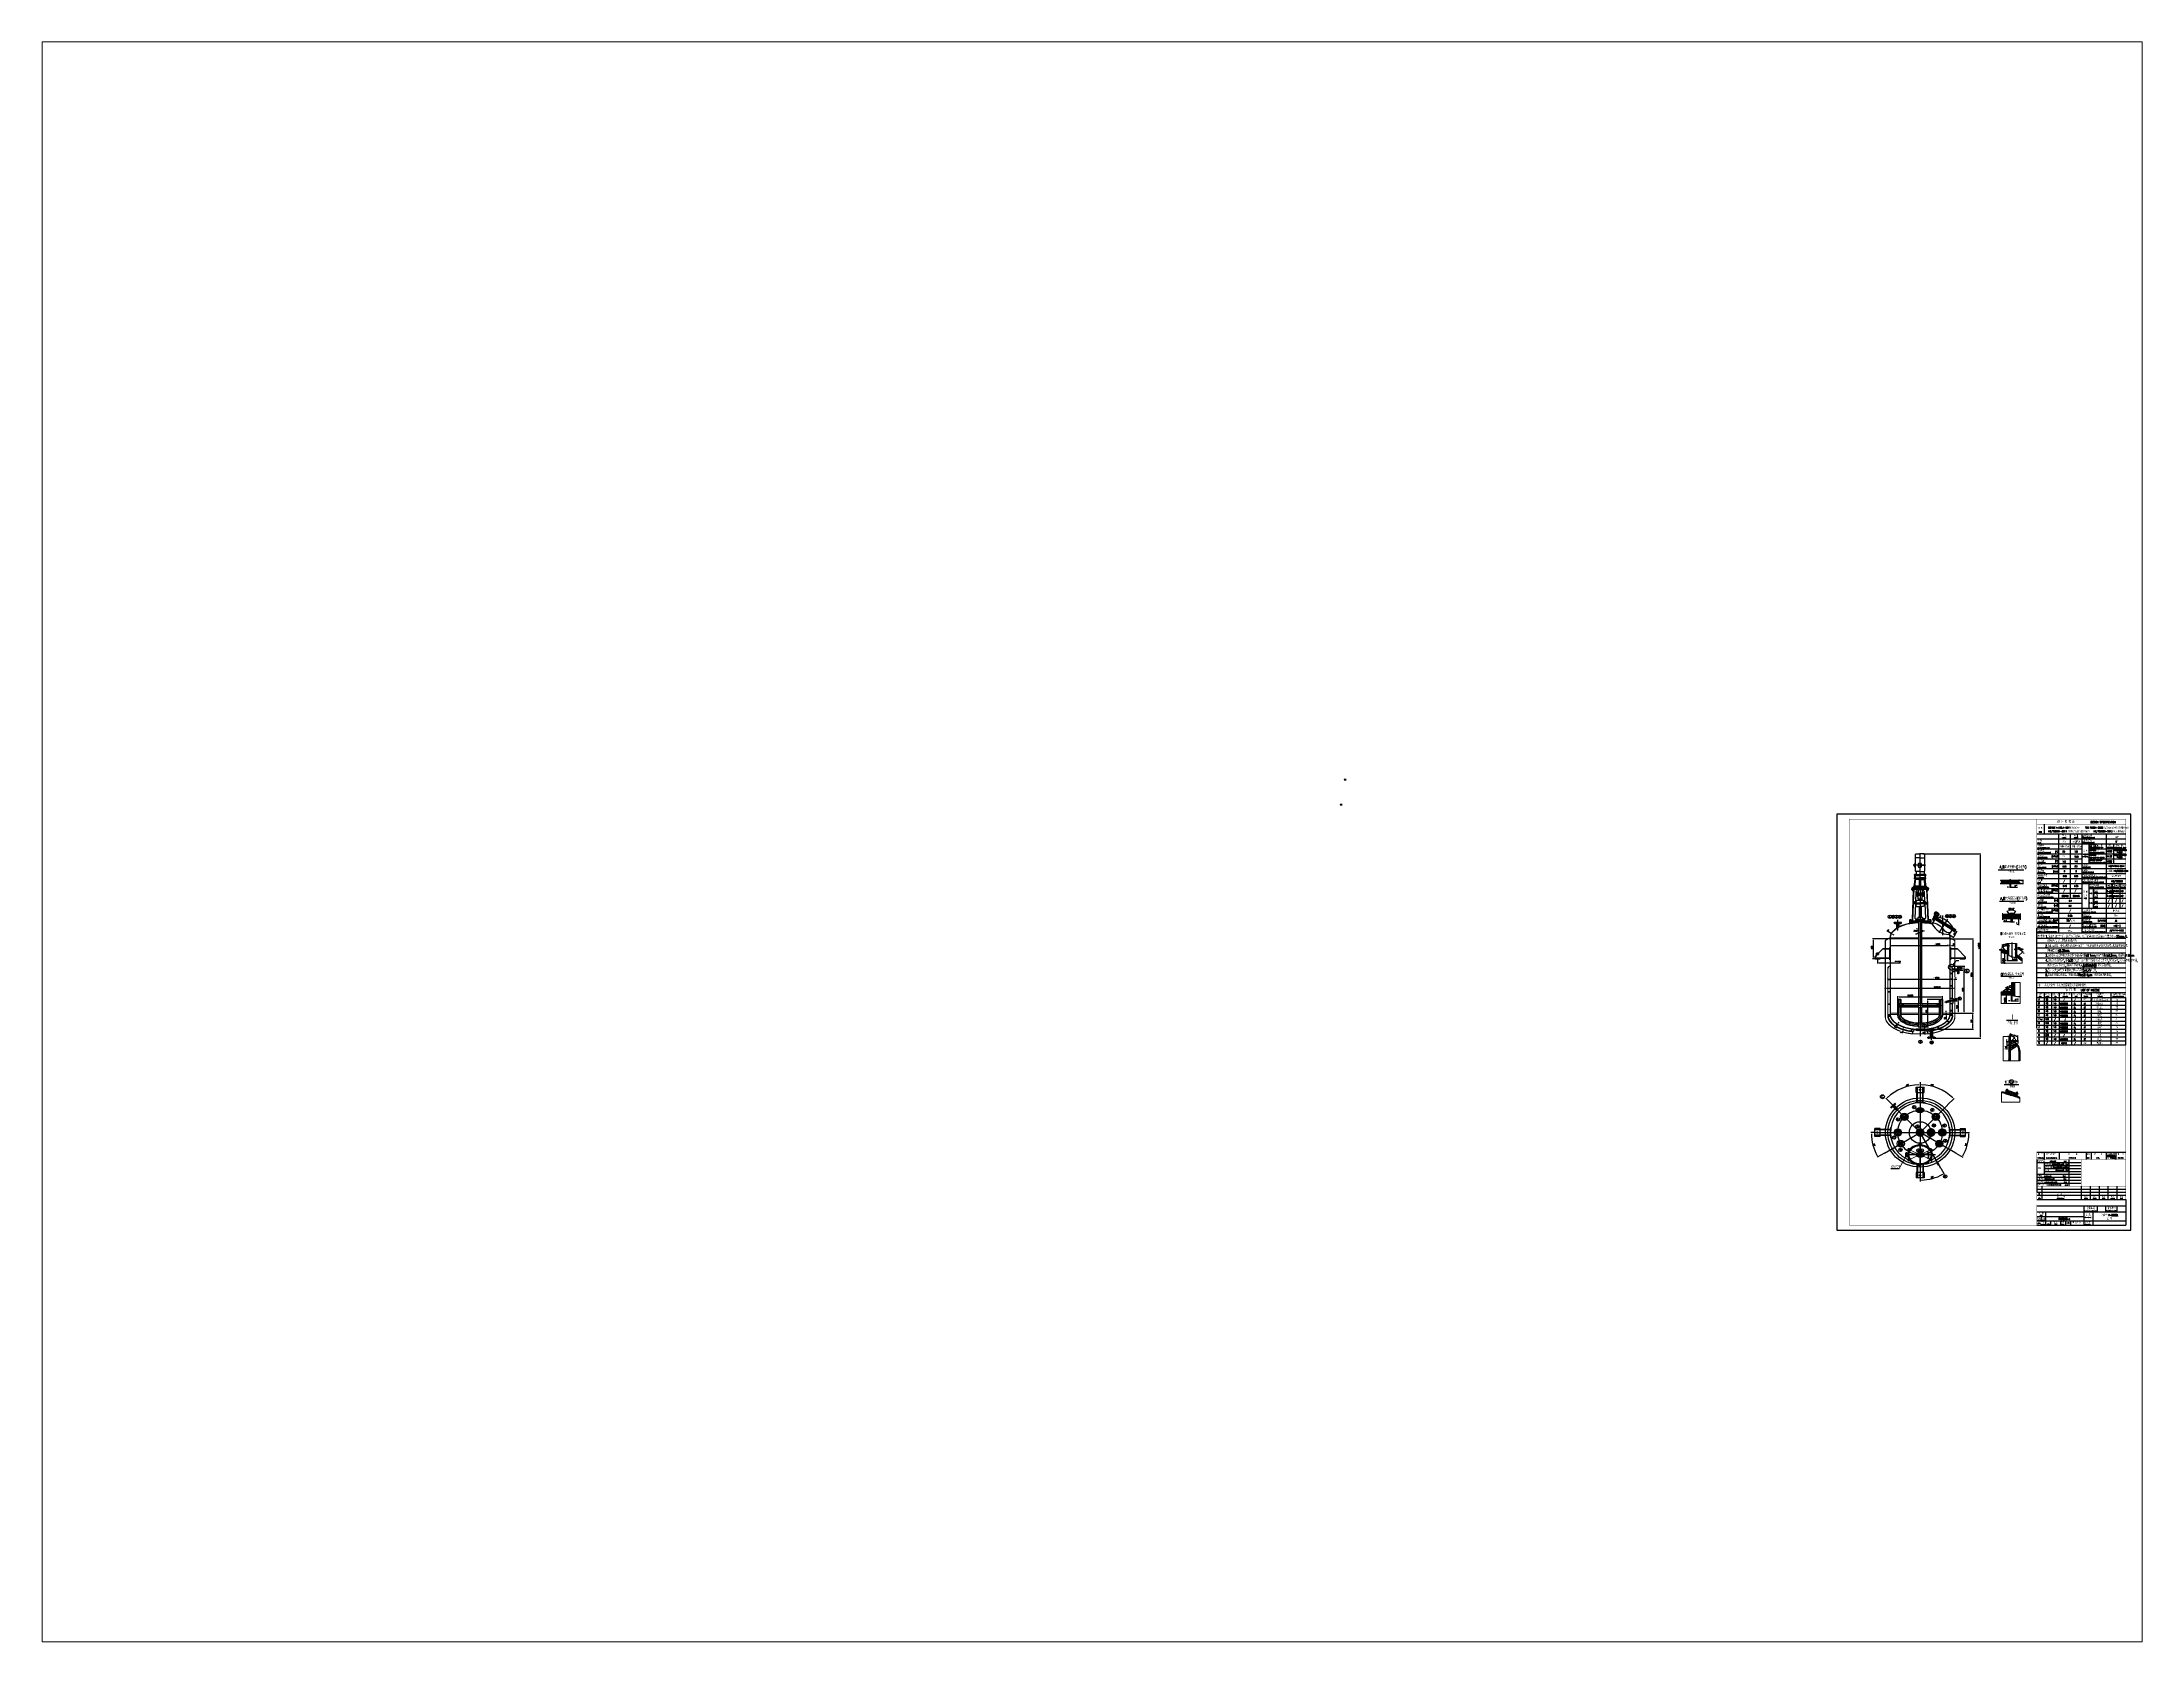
# Paper-space layout '布局1' of a CAD drawing. Extents: x 1.05 to 9.45, y 0.8 to 7.2.
# The model-space entities are those that its viewports show. They can reach past a viewport. Long polylines and large blocks are cut down to what shows.
import ezdxf
from ezdxf.enums import TextEntityAlignment as Align

# ---------------------------------------------------------------- set-up
doc = ezdxf.new("R2010")
doc.units = 0
doc.header["$MEASUREMENT"] = 0
for name, pattern in [('ACAD_ISO04W100', [30.5, 24, -3, 0.5, -3]), ('ACAD_ISO05W100', [34, 24, -3, 0.5, -3, 0.5, -3]), ('CENTER', [50.8, 31.75, -6.35, 6.35, -6.35]), ('CONTINUOUS0', [0]), ('CONTINUOUS1', [0]), ('DASH30', [34, 30, -2, 0, -2]), ('HIDDEN', [0.375, 0.25, -0.125])]:
    doc.linetypes.add(name, pattern=pattern)
doc.layers.get('0').update_dxf_attribs({"linetype": 'CONTINUOUS'})
doc.layers.get('DEFPOINTS').update_dxf_attribs({"linetype": 'CONTINUOUS'})
for name, color, linetype in [('003_THICK', 7, 'CONTINUOUS1'), ('004_THIN', 6, 'CONTINUOUS0'), ('1中心线', 3, 'ACAD_ISO04W100'), ('1轮廓实线层', 7, 'CONTINUOUS'), ('2文字标注', 5, 'CONTINUOUS'), ('3轮廓', 7, 'CONTINUOUS'), ('3轮廓、图框', 7, 'CONTINUOUS'), ('4文字、标注、剖面线', 5, 'CONTINUOUS'), ('4文字标注', 5, 'CONTINUOUS'), ('5剖面线', 4, 'CONTINUOUS'), ('6断裂线', 6, 'ACAD_ISO05W100'), ('7虚线', 1, 'HIDDEN'), ('wen', 5, 'CONTINUOUS')]:
    doc.layers.add(name, color=color, linetype=linetype)
for name, color, linetype, lineweight in [('2-中心线', 1, 'ACAD_ISO04W100', 18), ('3-粗直线', 7, 'CONTINUOUS', 40), ('DR', 7, 'CONTINUOUS', 50), ('中心线', 3, 'CENTER', 18), ('双点划线', 6, 'ACAD_ISO05W100', 18), ('文字，标注', 5, 'CONTINUOUS', 18), ('粗实线', 7, 'CONTINUOUS', 40), ('细实线', 5, 'CONTINUOUS', 18), ('虚线', 6, 'HIDDEN', 18), ('轮廓线', 7, 'CONTINUOUS', 30)]:
    doc.layers.add(name, color=color, linetype=linetype, lineweight=lineweight)
doc.styles.add('HZ', font='ROMANS.shx', dxfattribs={"width": 0.75, "bigfont": 'hmhz.shx'})
doc.styles.add('样式 2', font='ROMANS.shx', dxfattribs={"width": 0.75, "bigfont": 'hmhz.shx'})
doc.dimstyles.new('1-4 装配总图', dxfattribs={"dimscale": 4, "dimtxt": 3, "dimasz": 2.5, "dimexe": 1.25, "dimexo": 0, "dimgap": 1, "dimtad": 1, "dimdec": 0, "dimdsep": 46, "dimtxsty": '样式 2', "dimcen": 2.5, "dimclrd": 256, "dimclre": 256, "dimclrt": 256, "dimadec": 0, "dimazin": 0, "dimtfac": 1, "dimtdec": 0, "dimtmove": 0, "dimatfit": 1, "dimfxl": 1, "dimtfill": 1, "dimtfillclr": 256, "dimlwd": -1, "dimarcsym": 0})
doc.dimstyles.new('ISO-25', dxfattribs={"dimscale": 4, "dimtxt": 3, "dimasz": 2.5, "dimexe": 1.25, "dimexo": 0, "dimtad": 1, "dimdec": 0, "dimtxsty": '样式 2', "dimcen": 2.5, "dimclrd": 256, "dimclre": 256, "dimclrt": 256, "dimadec": 0, "dimazin": 0, "dimtfac": 1, "dimtdec": 0, "dimtmove": 0, "dimatfit": 3, "dimfxl": 1, "dimarcsym": 0})
doc.dimstyles.new('总图1', dxfattribs={"dimscale": 8, "dimtxt": 3, "dimasz": 2, "dimexe": 1, "dimexo": 0, "dimgap": 1, "dimtad": 1, "dimdec": 4, "dimzin": 11, "dimdsep": 46, "dimtxsty": '样式 2', "dimcen": 0, "dimclrd": 5, "dimclre": 5, "dimclrt": 5, "dimadec": 0, "dimazin": 0, "dimtfac": 0.7, "dimtdec": 4, "dimtmove": 0, "dimatfit": 0, "dimfxl": 1, "dimtolj": 1, "dimtzin": 11, "dimarcsym": 0})

# ---------------------------------------------------------------- blocks, each defined once
blk = doc.blocks.new('QW')
at = {"layer": '3轮廓'}
blk.add_line((30, -19), (30, -20), dxfattribs=at)
at = {"layer": '3轮廓', "const_width": 0.6}
for points in [[(0, 0), (0, -10)], [(180, -10), (0, -10)], [(0, -10), (0, -20)]]:
    blk.add_lwpolyline(points, dxfattribs=at)
at = {"layer": '4文字标注'}
for p, q in [((0, -20), (180, -20)), ((15, -10), (15, -20)), ((30, -10), (30, -19)), ((45, -10), (45, -20)), ((70, -10), (70, -20)), ((90, -10), (90, -20)), ((110, -10), (110, -20)), ((150, -10), (150, -20))]:
    blk.add_line(p, q, dxfattribs=at)
for points in [[(167.7, -18), (167.6, -18), (167.5, -18), (167.4, -18), (167.2, -17.9), (167, -18), (166.7, -18), (166.7, -18), (166.7, -18), (166.7, -18), (166.7, -18), (166.6, -18.2), (166.6, -18.2), (166.6, -18.3), (166.5, -18.4), (166.5, -18.5), (166.5, -18.5), (166.6, -18.6), (166.6, -18.7), (166.6, -18.8), (166.6, -18.8), (166.7, -18.9), (166.8, -18.9), (166.8, -19), (166.9, -19), (167, -19), (167.1, -19), (167.2, -19), (167.3, -19), (167.4, -19), (167.6, -19), (167.6, -19), (167.7, -19), (167.7, -19)], [(167.2, -17.4), (167.2, -17.7), (167.2, -17.8), (167.2, -18), (167.2, -18.2), (167.2, -18.3), (167.2, -18.5), (167.2, -18.6), (167.2, -18.8), (167.2, -18.9), (167.2, -19), (167.2, -19.1), (167.2, -19.2), (167.2, -19.2), (167.2, -19.3), (167.2, -19.3), (167.3, -19.4), (167.3, -19.4), (167.5, -19.5), (167.5, -19.5), (167.6, -19.5)]]:
    blk.add_lwpolyline(points, dxfattribs=at)
at = {"layer": '4文字标注', "style": 'HZ', "width": 0.75}
for s, height, p in [('符号', 3.5, (4.2, -15.4)), ('ITEM', 2, (4.4, -19.3)), ('公称尺寸', 3.5, (16.3, -15.6)), ('N.SIZE', 2, (18.1, -19.3)), ('公称压力', 3.5, (31.6, -15.6)), ('PN', 2, (36.1, -19.3)), ('连 接 标 准', 3.5, (48, -15.4)), ('CON.STD.', 2, (52.8, -19.3)), ('管 口 表', 5, (58.3, -7.4)), ('法兰型式', 3.5, (73.6, -15.6)), ('TYPE', 2, (76.8, -19.3)), ('LIST OF NOZZLE', 4, (89.4, -7.7)), ('连接面型式', 3.5, (92.7, -15.6)), ('FACING', 2, (95.7, -19.3)), ('用途或名称', 3.5, (120.7, -15.6)), ('SERVICE', 2, (123.5, -19.3)), ('PROJ.FROM  TO F.F.', 2, (153.2, -19.3)), ('设备中心线至法兰面', 3, (153.6, -15.1))]:
    blk.add_text(s, height=height, dxfattribs=at).set_placement(p)
blk = doc.blocks.new('管口符号')
at = {"layer": '4文字标注'}
blk.add_circle((-1249.1, -514.7), 4, dxfattribs=at)
at = {"layer": '4文字标注', "style": '样式 2', "width": 0.7}
for tag, p, height in [('A', (-1250.8, -516.6), 5), ('1', (-1247.7, -516.6), 2)]:
    blk.add_attdef(tag, p, '', height=height, dxfattribs=at)
blk = doc.blocks.new('A$C21EA7D01')
at = {"layer": '3轮廓'}
for p, q in [((0, 0), (0, 11)), ((0, 0), (23, 0)), ((3, 12), (20, 12)), ((6, 11), (6, 0)), ((17, 11), (17, 0)), ((23, 0), (23, 11))]:
    blk.add_line(p, q, dxfattribs=at)
for centre, radius, start, end in [((3, 9), 3.48, 34.858, 145.142), ((11, 1), 11.5, 60.4605, 119.5395), ((20, 9), 3.48, 34.858, 145.142)]:
    blk.add_arc(centre, radius, start, end, dxfattribs=at)
blk = doc.blocks.new('*D65')
at = {"layer": '3轮廓', "color": 5, "lineweight": -2}
for p, q in [((-10972, 6009), (-11012, 6079)), ((-10872, 6009), (-10832, 6079))]:
    blk.add_line(p, q, dxfattribs=at)
at = {"layer": '3轮廓', "color": 5}
blk.add_arc((-10922, 5923), 168, 68.5251, 111.4749, dxfattribs=at)
for points in [[(-10985, 6083), (-10982, 6075), (-11006, 6068)], [(-10862, 6075), (-10859, 6083), (-10838, 6068)]]:
    blk.add_solid(points, dxfattribs=at)
at = {"layer": 'DEFPOINTS', "color": 0}
for p in [(-10972, 6009), (-10893, 6088), (-10872, 6009), (-10933, 5942), (-10911, 5942)]:
    blk.add_point(p, dxfattribs=at)
at = {"layer": '3轮廓', "color": 5, "insert": (-10922, 6116), "char_height": 30, "attachment_point": 5, "style": '样式 2'}
blk.add_mtext('60%%D%%P5%%D', dxfattribs=at)
blk = doc.blocks.new('*D66')
at = {"layer": '3轮廓', "color": 5, "lineweight": -2}
blk.add_line((-11036, 5257), (-11101, 5357), dxfattribs=at)
at = {"layer": '3轮廓', "color": 5}
for start, end in [(131.9748, 140.7814), (90, 123.1682), (72.3868, 81.1934)]:
    blk.add_arc((-11005, 5210), 163, start, end, dxfattribs=at)
for points in [[(-11111, 5328), (-11116, 5334), (-11094, 5346)], [(-10980, 5375), (-10980, 5367), (-11005, 5373)]]:
    blk.add_solid(points, dxfattribs=at)
at = {"layer": 'DEFPOINTS', "color": 0}
for p in [(-11036, 5370), (-11036, 5257), (-11012, 5220), (-11005, 5406), (-11005, 5210)]:
    blk.add_point(p, dxfattribs=at)
at = {"layer": '3轮廓', "color": 5, "insert": (-11062, 5389), "char_height": 30, "attachment_point": 5, "rotation": 17.583, "style": '样式 2'}
blk.add_mtext('30%%D%%P5%%d', dxfattribs=at)
blk = doc.blocks.new('*D67')
at = {"layer": '3轮廓', "color": 5, "lineweight": -2}
for p, q in [((-11012, 5220), (-11079, 5220)), ((-11012, 5212), (-11079, 5212))]:
    blk.add_line(p, q, dxfattribs=at)
at = {"layer": '3轮廓', "color": 5}
for p, q in [((-11066, 5245), (-11066, 5270)), ((-11066, 5212), (-11066, 5220)), ((-11066, 5212), (-11066, 5007)), ((-11066, 5187), (-11066, 5162))]:
    blk.add_line(p, q, dxfattribs=at)
for points in [[(-11070, 5245), (-11062, 5245), (-11066, 5220)], [(-11062, 5187), (-11070, 5187), (-11066, 5212)]]:
    blk.add_solid(points, dxfattribs=at)
at = {"layer": 'DEFPOINTS', "color": 0}
for p in [(-11066, 5220), (-11012, 5220), (-11012, 5212)]:
    blk.add_point(p, dxfattribs=at)
at = {"layer": '3轮廓', "color": 5, "insert": (-11091, 5065), "char_height": 30, "attachment_point": 5, "rotation": 90, "style": '样式 2'}
blk.add_mtext('2%%P0.5', dxfattribs=at)
blk = doc.blocks.new('*D68')
at = {"layer": '3轮廓', "color": 5, "lineweight": -2}
for p, q in [((-11012, 5212), (-11012, 5060)), ((-11005, 5210), (-11005, 5060))]:
    blk.add_line(p, q, dxfattribs=at)
at = {"layer": '3轮廓', "color": 5}
for p, q in [((-11037, 5072), (-11062, 5072)), ((-11012, 5072), (-11005, 5072)), ((-11005, 5072), (-10799, 5072)), ((-10980, 5072), (-10955, 5072))]:
    blk.add_line(p, q, dxfattribs=at)
for points in [[(-11037, 5068), (-11037, 5077), (-11012, 5072)], [(-10980, 5077), (-10980, 5068), (-11005, 5072)]]:
    blk.add_solid(points, dxfattribs=at)
at = {"layer": 'DEFPOINTS', "color": 0}
for p in [(-11012, 5212), (-11005, 5210), (-11005, 5072)]:
    blk.add_point(p, dxfattribs=at)
at = {"layer": '3轮廓', "color": 5, "insert": (-10858, 5097), "char_height": 30, "attachment_point": 5, "style": '样式 2'}
blk.add_mtext('2%%P0.5', dxfattribs=at)
blk = doc.blocks.new('*D69')
at = {"layer": '3轮廓', "color": 5, "lineweight": -2}
blk.add_line((-10789, 5164), (-10687, 5257), dxfattribs=at)
at = {"layer": '3轮廓', "color": 5}
for start, end in [(98.6508, 107.3015), (42.4308, 90), (25.1293, 33.7801)]:
    blk.add_arc((-10819, 5137), 166, start, end, dxfattribs=at)
for points in [[(-10843, 5296), (-10844, 5305), (-10819, 5302)], [(-10678, 5231), (-10684, 5226), (-10696, 5248)]]:
    blk.add_solid(points, dxfattribs=at)
at = {"layer": 'DEFPOINTS', "color": 0}
for p in [(-10819, 5406), (-10819, 5137), (-10819, 5137), (-10789, 5164), (-10731, 5278)]:
    blk.add_point(p, dxfattribs=at)
at = {"layer": '3轮廓', "color": 5, "insert": (-10743, 5312), "char_height": 30, "attachment_point": 5, "rotation": 336.7001, "style": '样式 2'}
blk.add_mtext('45%%D%%P5%%D', dxfattribs=at)
blk = doc.blocks.new('*D70')
at = {"layer": '3轮廓', "color": 5, "lineweight": -2}
blk.add_line((-10984, 4437), (-11037, 4482), dxfattribs=at)
at = {"layer": '3轮廓', "color": 5}
for start, end in [(149.6694, 159.3389), (90, 140), (70.6611, 80.3306)]:
    blk.add_arc((-10913, 4378), 148, start, end, dxfattribs=at)
for points in [[(-11038, 4451), (-11045, 4456), (-11027, 4474)], [(-10888, 4529), (-10889, 4520), (-10913, 4527)]]:
    blk.add_solid(points, dxfattribs=at)
at = {"layer": 'DEFPOINTS', "color": 0}
for p in [(-10984, 4437), (-10956, 4520), (-10928, 4391), (-10913, 4582), (-10913, 4376)]:
    blk.add_point(p, dxfattribs=at)
at = {"layer": '3轮廓', "color": 5, "insert": (-10987, 4535), "char_height": 30, "attachment_point": 5, "rotation": 25, "style": '样式 2'}
blk.add_mtext('50%%d%%p5%%d', dxfattribs=at)
blk = doc.blocks.new('*D71')
at = {"layer": '3轮廓', "color": 5, "lineweight": -2}
for p, q in [((-10929, 4391), (-11045, 4391)), ((-10928, 4376), (-11045, 4376))]:
    blk.add_line(p, q, dxfattribs=at)
at = {"layer": '3轮廓', "color": 5}
for p, q in [((-11032, 4416), (-11032, 4441)), ((-11032, 4376), (-11032, 4391)), ((-11032, 4376), (-11032, 4213)), ((-11032, 4351), (-11032, 4326))]:
    blk.add_line(p, q, dxfattribs=at)
for points in [[(-11037, 4416), (-11028, 4416), (-11032, 4391)], [(-11028, 4351), (-11037, 4351), (-11032, 4376)]]:
    blk.add_solid(points, dxfattribs=at)
at = {"layer": 'DEFPOINTS', "color": 0}
for p in [(-11032, 4391), (-10929, 4391), (-10928, 4376)]:
    blk.add_point(p, dxfattribs=at)
at = {"layer": '3轮廓', "color": 5, "insert": (-11057, 4270), "char_height": 30, "attachment_point": 5, "rotation": 90, "style": '样式 2'}
blk.add_mtext('1%%P0.5', dxfattribs=at)
blk = doc.blocks.new('*D72')
at = {"layer": '3轮廓', "color": 5}
for p, q in [((-10954, 4256), (-10979, 4256)), ((-10929, 4256), (-10913, 4256)), ((-10913, 4256), (-10780, 4256)), ((-10888, 4256), (-10863, 4256))]:
    blk.add_line(p, q, dxfattribs=at)
at = {"layer": '3轮廓', "color": 5, "lineweight": -2}
for p, q in [((-10929, 4376), (-10929, 4243)), ((-10913, 4376), (-10913, 4243))]:
    blk.add_line(p, q, dxfattribs=at)
at = {"layer": '3轮廓', "color": 5}
for points in [[(-10954, 4252), (-10954, 4260), (-10929, 4256)], [(-10888, 4260), (-10888, 4252), (-10913, 4256)]]:
    blk.add_solid(points, dxfattribs=at)
at = {"layer": 'DEFPOINTS', "color": 0}
for p in [(-10929, 4376), (-10913, 4376), (-10913, 4256)]:
    blk.add_point(p, dxfattribs=at)
at = {"layer": '3轮廓', "color": 5, "insert": (-10821, 4281), "char_height": 30, "attachment_point": 5, "style": '样式 2'}
blk.add_mtext('{2{\\H0.58333x;\\S+0.5^ ;}}', dxfattribs=at)
blk = doc.blocks.new('*D73')
at = {"layer": '3轮廓', "color": 5, "lineweight": -2}
for p, q in [((-10913, 4483), (-11065, 4483)), ((-10984, 4437), (-11065, 4437))]:
    blk.add_line(p, q, dxfattribs=at)
at = {"layer": '3轮廓', "color": 5}
blk.add_line((-11053, 4458), (-11053, 4462), dxfattribs=at)
for points in [[(-11049, 4458), (-11057, 4458), (-11053, 4483)], [(-11057, 4462), (-11049, 4462), (-11053, 4437)]]:
    blk.add_solid(points, dxfattribs=at)
at = {"layer": 'DEFPOINTS', "color": 0}
for p in [(-11053, 4437), (-10984, 4437), (-10913, 4483)]:
    blk.add_point(p, dxfattribs=at)
at = {"layer": '3轮廓', "color": 5, "insert": (-11078, 4460), "char_height": 30, "attachment_point": 5, "rotation": 90, "style": '样式 2'}
blk.add_mtext('6', dxfattribs=at)
blk = doc.blocks.new('*D74')
at = {"layer": '3轮廓', "color": 5, "lineweight": -2}
for p, q in [((-11036, 5257), (-11141, 5278)), ((-11005, 5270), (-11137, 5297))]:
    blk.add_line(p, q, dxfattribs=at)
at = {"layer": '3轮廓', "color": 5}
blk.add_line((-11130, 5270), (-11124, 5300), dxfattribs=at)
for points in [[(-11126, 5269), (-11134, 5271), (-11125, 5294)], [(-11128, 5301), (-11120, 5299), (-11129, 5275)]]:
    blk.add_solid(points, dxfattribs=at)
at = {"layer": 'DEFPOINTS', "color": 0}
for p in [(-11129, 5275), (-11036, 5257), (-11005, 5270)]:
    blk.add_point(p, dxfattribs=at)
at = {"layer": '3轮廓', "color": 5, "insert": (-11151, 5290), "char_height": 30, "attachment_point": 5, "rotation": 78.5411, "style": '样式 2'}
blk.add_mtext('6', dxfattribs=at)
blk = doc.blocks.new('*D75')
at = {"layer": '3轮廓', "color": 5}
for p, q in [((-10933, 5854), (-11086, 5854)), ((-10958, 5854), (-10983, 5854)), ((-10911, 5854), (-10933, 5854)), ((-10886, 5854), (-10861, 5854))]:
    blk.add_line(p, q, dxfattribs=at)
at = {"layer": '3轮廓', "color": 5, "lineweight": -2}
for p, q in [((-10933, 5920), (-10933, 5841)), ((-10911, 5923), (-10911, 5841))]:
    blk.add_line(p, q, dxfattribs=at)
at = {"layer": '3轮廓', "color": 5}
for points in [[(-10958, 5850), (-10958, 5858), (-10933, 5854)], [(-10886, 5858), (-10886, 5850), (-10911, 5854)]]:
    blk.add_solid(points, dxfattribs=at)
at = {"layer": 'DEFPOINTS', "color": 0}
for p in [(-10933, 5920), (-10933, 5854), (-10911, 5923)]:
    blk.add_point(p, dxfattribs=at)
at = {"layer": '3轮廓', "color": 5, "insert": (-11049, 5879), "char_height": 30, "attachment_point": 5, "style": '样式 2'}
blk.add_mtext('1%%P1', dxfattribs=at)
blk = doc.blocks.new('*D76')
at = {"layer": '3轮廓', "color": 5}
for p, q in [((-10779, 5967), (-10779, 5992)), ((-10779, 5942), (-10779, 5920)), ((-10779, 5920), (-10779, 5787)), ((-10779, 5895), (-10779, 5870))]:
    blk.add_line(p, q, dxfattribs=at)
at = {"layer": '3轮廓', "color": 5, "lineweight": -2}
for p, q in [((-10911, 5942), (-10767, 5942)), ((-10911, 5920), (-10767, 5920))]:
    blk.add_line(p, q, dxfattribs=at)
at = {"layer": '3轮廓', "color": 5}
for points in [[(-10784, 5967), (-10775, 5967), (-10779, 5942)], [(-10775, 5895), (-10784, 5895), (-10779, 5920)]]:
    blk.add_solid(points, dxfattribs=at)
at = {"layer": 'DEFPOINTS', "color": 0}
for p in [(-10911, 5942), (-10911, 5920), (-10779, 5920)]:
    blk.add_point(p, dxfattribs=at)
at = {"layer": '3轮廓', "color": 5, "insert": (-10804, 5816), "char_height": 30, "attachment_point": 5, "rotation": 90, "style": '样式 2'}
blk.add_mtext('{1{\\H0.58333x;\\S+1^ ;}}', dxfattribs=at)
blk = doc.blocks.new('*D77')
at = {"layer": '3轮廓', "color": 5, "lineweight": -2}
for p, q in [((-10769, 6628), (-10676, 6628)), ((-10758, 6699), (-10676, 6699))]:
    blk.add_line(p, q, dxfattribs=at)
at = {"layer": '3轮廓', "color": 5}
blk.add_line((-10688, 6653), (-10688, 6674), dxfattribs=at)
for points in [[(-10684, 6674), (-10692, 6674), (-10688, 6699)], [(-10692, 6653), (-10684, 6653), (-10688, 6628)]]:
    blk.add_solid(points, dxfattribs=at)
at = {"layer": 'DEFPOINTS', "color": 0}
for p in [(-10769, 6628), (-10758, 6699), (-10688, 6699)]:
    blk.add_point(p, dxfattribs=at)
at = {"layer": '3轮廓', "color": 5, "insert": (-10713, 6663), "char_height": 30, "attachment_point": 5, "rotation": 90, "style": '样式 2'}
blk.add_mtext('δ', dxfattribs=at)
blk = doc.blocks.new('*D78')
at = {"layer": '3轮廓', "color": 5}
for p, q in [((-10982, 6554), (-11007, 6554)), ((-10957, 6554), (-10939, 6554)), ((-10939, 6554), (-10802, 6554)), ((-10914, 6554), (-10889, 6554))]:
    blk.add_line(p, q, dxfattribs=at)
at = {"layer": '3轮廓', "color": 5, "lineweight": -2}
for p, q in [((-10957, 6628), (-10957, 6542)), ((-10939, 6628), (-10939, 6542))]:
    blk.add_line(p, q, dxfattribs=at)
at = {"layer": '3轮廓', "color": 5}
for points in [[(-10982, 6550), (-10982, 6558), (-10957, 6554)], [(-10914, 6558), (-10914, 6550), (-10939, 6554)]]:
    blk.add_solid(points, dxfattribs=at)
at = {"layer": 'DEFPOINTS', "color": 0}
for p in [(-10957, 6628), (-10939, 6628), (-10939, 6554)]:
    blk.add_point(p, dxfattribs=at)
at = {"layer": '3轮廓', "color": 5, "insert": (-10833, 6579), "char_height": 30, "attachment_point": 5, "style": '样式 2'}
blk.add_mtext('{0{\\H0.58333x;\\S+1^ ;}}', dxfattribs=at)
blk = doc.blocks.new('*D79')
at = {"layer": '3轮廓', "color": 5}
for p, q in [((-12194, 5375), (-12219, 5375)), ((-12169, 5375), (-12161, 5375)), ((-12136, 5375), (-12076, 5375))]:
    blk.add_line(p, q, dxfattribs=at)
at = {"layer": '3轮廓', "color": 5, "lineweight": -2}
for p, q in [((-12169, 5367), (-12169, 5388)), ((-12161, 5367), (-12161, 5388))]:
    blk.add_line(p, q, dxfattribs=at)
at = {"layer": '3轮廓', "color": 5}
for points in [[(-12194, 5371), (-12194, 5380), (-12169, 5375)], [(-12136, 5380), (-12136, 5371), (-12161, 5375)]]:
    blk.add_solid(points, dxfattribs=at)
at = {"layer": 'DEFPOINTS', "color": 0}
for p in [(-12169, 5367), (-12161, 5375), (-12161, 5367)]:
    blk.add_point(p, dxfattribs=at)
at = {"layer": '3轮廓', "color": 5, "insert": (-12094, 5400), "char_height": 30, "attachment_point": 5, "style": '样式 2'}
blk.add_mtext('8', dxfattribs=at)
blk = doc.blocks.new('*D80')
at = {"layer": '3轮廓', "color": 5}
for p, q in [((-13354, 5620), (-13442, 5671)), ((-13375, 5632), (-13397, 5645)), ((-13347, 5616), (-13354, 5620)), ((-13325, 5603), (-13303, 5591))]:
    blk.add_line(p, q, dxfattribs=at)
at = {"layer": '3轮廓', "color": 5, "lineweight": -2}
for p, q in [((-13352, 5622), (-13360, 5609)), ((-13345, 5618), (-13353, 5605))]:
    blk.add_line(p, q, dxfattribs=at)
at = {"layer": '3轮廓', "color": 5}
for points in [[(-13377, 5629), (-13373, 5636), (-13354, 5620)], [(-13323, 5607), (-13327, 5600), (-13347, 5616)]]:
    blk.add_solid(points, dxfattribs=at)
at = {"layer": 'DEFPOINTS', "color": 0}
for p in [(-13354, 5620), (-13352, 5622), (-13345, 5618)]:
    blk.add_point(p, dxfattribs=at)
at = {"layer": '3轮廓', "color": 5, "insert": (-13415, 5684), "char_height": 30, "attachment_point": 5, "rotation": 329.8754, "style": '样式 2'}
blk.add_mtext('6{}{{\\H0.7x;}{}}', dxfattribs=at)
blk = doc.blocks.new('*D81')
at = {"layer": '3轮廓', "color": 5, "lineweight": -2}
for p, q in [((-13369, 5509), (-13732, 5509)), ((-13658, 5109), (-13732, 5109))]:
    blk.add_line(p, q, dxfattribs=at)
at = {"layer": '3轮廓', "color": 5}
blk.add_line((-13719, 5484), (-13719, 5134), dxfattribs=at)
for points in [[(-13715, 5484), (-13723, 5484), (-13719, 5509)], [(-13723, 5134), (-13715, 5134), (-13719, 5109)]]:
    blk.add_solid(points, dxfattribs=at)
at = {"layer": 'DEFPOINTS', "color": 0}
for p in [(-13719, 5109), (-13658, 5109), (-13369, 5509)]:
    blk.add_point(p, dxfattribs=at)
at = {"layer": '3轮廓', "color": 5, "insert": (-13744, 5334), "char_height": 30, "attachment_point": 5, "rotation": 90, "style": '样式 2'}
blk.add_mtext('400', dxfattribs=at)
blk = doc.blocks.new('*D82')
at = {"layer": '4文字标注', "lineweight": -2}
for p, q in [((-13630, 5101), (-13630, 5015)), ((-13605, 5027), (-13165, 5027))]:
    blk.add_line(p, q, dxfattribs=at)
at = {"layer": '4文字标注'}
blk.add_solid([(-13605, 5031), (-13605, 5023), (-13630, 5027)], dxfattribs=at)
at = {"layer": 'DEFPOINTS', "color": 0}
blk.add_point((-13630, 5101), dxfattribs=at)
at = {"layer": '4文字标注', "insert": (-13221, 5048), "char_height": 30, "attachment_point": 5, "style": '样式 2', "bg_fill": 3, "box_fill_scale": 1.25, "bg_fill_color": 256, "bg_fill_true_color": 13158600, "bg_fill_transparency": 0}
blk.add_mtext('%%C1720', dxfattribs=at)
at = {"layer": 'DEFPOINTS', "color": 0}
for p in [(-13182, 5027), (-13182, 4913)]:
    blk.add_point(p, dxfattribs=at)
blk = doc.blocks.new('_None')
blk = doc.blocks.new('*U64')
at = {"color": 3, "linetype": 'CENTER'}
blk.add_line((420, 128), (405, 128), dxfattribs=at)
at = {"color": 7, "linetype": 'Continuous'}
for p, q in [((414, 146), (411, 146)), ((411, 146), (411, 109)), ((411, 109), (414, 109)), ((414, 109), (414, 146))]:
    blk.add_line(p, q, dxfattribs=at)
blk = doc.blocks.new('*D83')
at = {"layer": '3轮廓', "color": 5, "lineweight": -2}
for p, q in [((-13472, 4509), (-13472, 4521)), ((-12066, 4509), (-12066, 4521))]:
    blk.add_line(p, q, dxfattribs=at)
at = {"layer": '3轮廓', "color": 5}
blk.add_line((-12091, 4509), (-13447, 4509), dxfattribs=at)
for points in [[(-13447, 4513), (-13447, 4505), (-13472, 4509)], [(-12091, 4505), (-12091, 4513), (-12066, 4509)]]:
    blk.add_solid(points, dxfattribs=at)
at = {"layer": 'DEFPOINTS', "color": 0}
for p in [(-13472, 4509), (-13472, 4509), (-12066, 4509)]:
    blk.add_point(p, dxfattribs=at)
at = {"layer": '3轮廓', "color": 5, "insert": (-12435, 4534), "char_height": 30, "attachment_point": 5, "style": '样式 2'}
blk.add_mtext('{{\\fISOCPEUR|b0|i0|c134|p0;%%c}1404x2}', dxfattribs=at)
blk = doc.blocks.new('*D84')
at = {"layer": '3轮廓', "color": 5, "lineweight": -2}
for p, q in [((-13369, 5377), (-13369, 5363)), ((-12169, 5377), (-12169, 5363))]:
    blk.add_line(p, q, dxfattribs=at)
at = {"layer": '3轮廓', "color": 5}
blk.add_line((-13344, 5375), (-12194, 5375), dxfattribs=at)
for points in [[(-13344, 5380), (-13344, 5371), (-13369, 5375)], [(-12194, 5371), (-12194, 5380), (-12169, 5375)]]:
    blk.add_solid(points, dxfattribs=at)
at = {"layer": 'DEFPOINTS', "color": 0}
for p in [(-13369, 5377), (-12169, 5377), (-12169, 5375)]:
    blk.add_point(p, dxfattribs=at)
at = {"layer": '3轮廓', "color": 5, "insert": (-12423, 5400), "char_height": 30, "attachment_point": 5, "style": '样式 2'}
blk.add_mtext('{{\\fISOCPEUR|b0|i0|c0|p22;%%c}1200}', dxfattribs=at)
blk = doc.blocks.new('*D85')
at = {"layer": '3轮廓', "color": 5, "lineweight": -2}
blk.add_line((-12213, 2153), (-12078, 2287), dxfattribs=at)
at = {"layer": '3轮廓', "color": 5}
blk.add_arc((-12769, 1596), 965, 46.4848, 88.5152, dxfattribs=at)
for points in [[(-12744, 2565), (-12744, 2557), (-12769, 2561)], [(-12108, 2293), (-12102, 2299), (-12087, 2279)]]:
    blk.add_solid(points, dxfattribs=at)
at = {"layer": 'DEFPOINTS', "color": 0}
for p in [(-12769, 2613), (-12287, 2432), (-12213, 2153), (-12769, 1596), (-12769, 603)]:
    blk.add_point(p, dxfattribs=at)
at = {"layer": '3轮廓', "color": 5, "insert": (-12525, 2555), "char_height": 30, "attachment_point": 5, "rotation": 345.7175, "style": '样式 2'}
blk.add_mtext('45%%d', dxfattribs=at)
blk = doc.blocks.new('*D86')
at = {"layer": '3轮廓', "color": 5, "lineweight": -2}
blk.add_line((-13325, 2153), (-13462, 2289), dxfattribs=at)
at = {"layer": '3轮廓', "color": 5}
blk.add_arc((-12769, 1596), 967, 91.4812, 133.5188, dxfattribs=at)
for points in [[(-12794, 2559), (-12794, 2567), (-12769, 2563)], [(-13438, 2301), (-13432, 2295), (-13453, 2280)]]:
    blk.add_solid(points, dxfattribs=at)
at = {"layer": 'DEFPOINTS', "color": 0}
for p in [(-12769, 2613), (-13325, 2153), (-13253, 2434), (-12769, 1596), (-12769, 603)]:
    blk.add_point(p, dxfattribs=at)
at = {"layer": '3轮廓', "color": 5, "insert": (-13025, 2555), "char_height": 30, "attachment_point": 5, "rotation": 14.9357, "style": '样式 2'}
blk.add_mtext('45%%d', dxfattribs=at)
blk = doc.blocks.new('*D88')
at = {"layer": '3轮廓', "color": 5, "lineweight": -2}
for p, q in [((-12169, 5509), (-11688, 5509)), ((-12169, 4009), (-11688, 4009))]:
    blk.add_line(p, q, dxfattribs=at)
at = {"layer": '3轮廓', "color": 5}
blk.add_line((-11701, 5484), (-11701, 4034), dxfattribs=at)
for points in [[(-11697, 5484), (-11705, 5484), (-11701, 5509)], [(-11705, 4034), (-11697, 4034), (-11701, 4009)]]:
    blk.add_solid(points, dxfattribs=at)
at = {"layer": 'DEFPOINTS', "color": 0}
for p in [(-12169, 5509), (-12169, 4009), (-11701, 4009)]:
    blk.add_point(p, dxfattribs=at)
at = {"layer": '3轮廓', "color": 5, "insert": (-11726, 4782), "char_height": 30, "attachment_point": 5, "rotation": 90, "style": '样式 2'}
blk.add_mtext('1500', dxfattribs=at)
blk = doc.blocks.new('*D89')
at = {"layer": '3轮廓', "color": 5, "lineweight": -2}
for p, q in [((-12717, 7231), (-11542, 7231)), ((-12505, 3503), (-11542, 3503))]:
    blk.add_line(p, q, dxfattribs=at)
at = {"layer": '3轮廓', "color": 5}
blk.add_line((-11554, 7206), (-11554, 3528), dxfattribs=at)
for points in [[(-11550, 7206), (-11558, 7206), (-11554, 7231)], [(-11558, 3528), (-11550, 3528), (-11554, 3503)]]:
    blk.add_solid(points, dxfattribs=at)
at = {"layer": 'DEFPOINTS', "color": 0}
for p in [(-12717, 7231), (-12505, 3503), (-11554, 3503)]:
    blk.add_point(p, dxfattribs=at)
at = {"layer": '3轮廓', "color": 5, "insert": (-11579, 5367), "char_height": 30, "attachment_point": 5, "rotation": 90, "style": '样式 2'}
blk.add_mtext('~4000', dxfattribs=at)
blk = doc.blocks.new('*D90')
at = {"layer": '3轮廓', "color": 5, "lineweight": -2}
for p, q in [((-13673, 1596), (-13768, 1596)), ((-13492, 1179), (-13634, 1097))]:
    blk.add_line(p, q, dxfattribs=at)
at = {"layer": '3轮廓', "color": 5}
blk.add_arc((-12769, 1596), 986, 181.4529, 208.5471, dxfattribs=at)
for points in [[(-13751, 1571), (-13759, 1571), (-13755, 1596)], [(-13639, 1123), (-13632, 1127), (-13623, 1103)]]:
    blk.add_solid(points, dxfattribs=at)
at = {"layer": 'DEFPOINTS', "color": 0}
for p in [(-13740, 1425), (-13673, 1596), (-12769, 1596), (-11865, 1596), (-13492, 1179)]:
    blk.add_point(p, dxfattribs=at)
at = {"layer": '3轮廓', "color": 5, "insert": (-13697, 1348), "char_height": 30, "attachment_point": 5, "rotation": 285, "style": '样式 2'}
blk.add_mtext('30%%d', dxfattribs=at)
blk = doc.blocks.new('*D91')
at = {"layer": '3轮廓', "color": 5, "lineweight": -2}
for p, q in [((-13219, 4284), (-13219, 4351)), ((-12319, 4284), (-12319, 4351))]:
    blk.add_line(p, q, dxfattribs=at)
at = {"layer": '3轮廓', "color": 5}
blk.add_line((-13194, 4338), (-12344, 4338), dxfattribs=at)
for points in [[(-13194, 4342), (-13194, 4334), (-13219, 4338)], [(-12344, 4334), (-12344, 4342), (-12319, 4338)]]:
    blk.add_solid(points, dxfattribs=at)
at = {"layer": 'DEFPOINTS', "color": 0}
for p in [(-13219, 4284), (-12319, 4338), (-12319, 4284)]:
    blk.add_point(p, dxfattribs=at)
at = {"layer": '3轮廓', "color": 5, "insert": (-12967, 4363), "char_height": 30, "attachment_point": 5, "style": '样式 2'}
blk.add_mtext('DJ900', dxfattribs=at)
blk = doc.blocks.new('*D92')
at = {"layer": '3轮廓', "color": 5, "lineweight": -2}
for p, q in [((-12769, 3734), (-12658, 3734)), ((-12769, 3684), (-12658, 3684))]:
    blk.add_line(p, q, dxfattribs=at)
at = {"layer": '3轮廓', "color": 5}
for p, q in [((-12671, 3759), (-12671, 3784)), ((-12671, 3684), (-12671, 3734)), ((-12671, 3684), (-12671, 3578)), ((-12671, 3659), (-12671, 3634))]:
    blk.add_line(p, q, dxfattribs=at)
for points in [[(-12675, 3759), (-12666, 3759), (-12671, 3734)], [(-12666, 3659), (-12675, 3659), (-12671, 3684)]]:
    blk.add_solid(points, dxfattribs=at)
at = {"layer": 'DEFPOINTS', "color": 0}
for p in [(-12769, 3734), (-12769, 3684), (-12671, 3734)]:
    blk.add_point(p, dxfattribs=at)
at = {"layer": '3轮廓', "color": 5, "insert": (-12696, 3606), "char_height": 30, "attachment_point": 5, "rotation": 90, "style": '样式 2'}
blk.add_mtext('50', dxfattribs=at)
blk = doc.blocks.new('*D93')
at = {"layer": '3轮廓', "color": 5, "lineweight": -2}
for p, q in [((-12379, 4284), (-12625, 4284)), ((-12658, 3734), (-12600, 3734))]:
    blk.add_line(p, q, dxfattribs=at)
at = {"layer": '3轮廓', "color": 5}
blk.add_line((-12613, 3759), (-12613, 4259), dxfattribs=at)
for points in [[(-12608, 4259), (-12617, 4259), (-12613, 4284)], [(-12617, 3759), (-12608, 3759), (-12613, 3734)]]:
    blk.add_solid(points, dxfattribs=at)
at = {"layer": 'DEFPOINTS', "color": 0}
for p in [(-12613, 4284), (-12379, 4284), (-12658, 3734)]:
    blk.add_point(p, dxfattribs=at)
at = {"layer": '3轮廓', "color": 5, "insert": (-12638, 4042), "char_height": 30, "attachment_point": 5, "rotation": 90, "style": '样式 2'}
blk.add_mtext('550', dxfattribs=at)
blk = doc.blocks.new('1')
at = {"layer": '3轮廓', "const_width": 0.6}
blk.add_lwpolyline([(0, 0), (0, -8)], dxfattribs=at)
at = {"layer": '4文字标注'}
for p, q in [((0, 0), (180, 0)), ((15, 0), (15, -8)), ((30, 0), (30, -8)), ((45, 0), (45, -8)), ((70, 0), (70, -8)), ((90, 0), (90, -8)), ((110, 0), (110, -8)), ((150, 0), (150, -8)), ((180, -8), (180, 0)), ((0, -8), (180, -8))]:
    blk.add_line(p, q, dxfattribs=at)
at = {"layer": '3轮廓', "color": 5, "style": '样式 2', "width": 0.7}
for tag, p in [('J1', (4.6, -5.5)), ('J3', (20.5, -5.6)), ('J4', (36.6, -5.9)), ('J5', (55, -6.2)), ('J6', (77.2, -6.3)), ('J7', (97.3, -6.5)), ('J8', (127.3, -6.7)), ('J9', (161.9, -6))]:
    blk.add_attdef(tag, text='', height=3, dxfattribs=at).set_placement(p, align=Align.CENTER)
blk.add_attdef('J2', (7.8, -5.7), '', height=2, dxfattribs=at)
blk = doc.blocks.new('*D94')
at = {"layer": '3轮廓', "color": 5, "lineweight": -2}
for p, q in [((-12161, 4259), (-11984, 4259)), ((-12008, 4009), (-11984, 4009))]:
    blk.add_line(p, q, dxfattribs=at)
at = {"layer": '3轮廓', "color": 5}
blk.add_line((-11996, 4034), (-11996, 4234), dxfattribs=at)
for points in [[(-11992, 4234), (-12000, 4234), (-11996, 4259)], [(-12000, 4034), (-11992, 4034), (-11996, 4009)]]:
    blk.add_solid(points, dxfattribs=at)
at = {"layer": '3轮廓', "color": 5, "insert": (-12021, 4134), "char_height": 30, "attachment_point": 5, "rotation": 90, "style": '样式 2', "bg_fill": 3, "box_fill_scale": 1.25, "bg_fill_color": 256, "bg_fill_true_color": 13158600, "bg_fill_transparency": 0}
blk.add_mtext('250', dxfattribs=at)
at = {"layer": 'DEFPOINTS', "color": 0}
for p in [(-12161, 4259), (-11996, 4259), (-12008, 4009)]:
    blk.add_point(p, dxfattribs=at)
blk = doc.blocks.new('*D95')
at = {"layer": '3轮廓', "color": 5, "lineweight": -2}
for p, q in [((-11865, 1596), (-11771, 1596)), ((-12047, 1179), (-11905, 1097))]:
    blk.add_line(p, q, dxfattribs=at)
at = {"layer": '3轮廓', "color": 5}
blk.add_arc((-12769, 1596), 986, 331.4529, 358.5471, dxfattribs=at)
for points in [[(-11779, 1571), (-11788, 1571), (-11783, 1596)], [(-11907, 1127), (-11900, 1123), (-11915, 1103)]]:
    blk.add_solid(points, dxfattribs=at)
at = {"layer": 'DEFPOINTS', "color": 0}
for p in [(-13673, 1596), (-12769, 1596), (-11865, 1596), (-12047, 1179), (-11843, 1259)]:
    blk.add_point(p, dxfattribs=at)
at = {"layer": '3轮廓', "color": 5, "insert": (-11841, 1348), "char_height": 30, "attachment_point": 5, "rotation": 75, "style": '样式 2'}
blk.add_mtext('30%%d', dxfattribs=at)
blk = doc.blocks.new('*D96')
at = {"layer": '3轮廓', "color": 5, "lineweight": -2}
blk.add_line((-12352, 874), (-12282, 753), dxfattribs=at)
at = {"layer": '3轮廓', "color": 5}
blk.add_arc((-12769, 1596), 961, 271.4901, 298.5099, dxfattribs=at)
for points in [[(-12744, 640), (-12744, 631), (-12769, 635)], [(-12308, 748), (-12312, 755), (-12289, 764)]]:
    blk.add_solid(points, dxfattribs=at)
at = {"layer": 'DEFPOINTS', "color": 0}
for p in [(-12769, 2613), (-12769, 1596), (-12352, 874), (-12769, 603), (-12602, 650)]:
    blk.add_point(p, dxfattribs=at)
at = {"layer": '3轮廓', "color": 5, "insert": (-12527, 692), "char_height": 30, "attachment_point": 5, "rotation": 15, "style": '样式 2'}
blk.add_mtext('30%%d', dxfattribs=at)
blk = doc.blocks.new('*D97')
at = {"layer": '3轮廓', "color": 5}
for p, q in [((-13203, 3805), (-13192, 3827)), ((-13230, 3754), (-13257, 3701)), ((-13215, 3783), (-13218, 3776))]:
    blk.add_line(p, q, dxfattribs=at)
at = {"layer": '3轮廓', "color": 5, "lineweight": -2}
for p, q in [((-13205, 3769), (-13229, 3782)), ((-13202, 3776), (-13226, 3789))]:
    blk.add_line(p, q, dxfattribs=at)
at = {"layer": '3轮廓', "color": 5}
for points in [[(-13226, 3752), (-13234, 3756), (-13218, 3776)], [(-13207, 3807), (-13199, 3803), (-13215, 3783)]]:
    blk.add_solid(points, dxfattribs=at)
at = {"layer": '3轮廓', "color": 5, "insert": (-13272, 3728), "char_height": 30, "attachment_point": 5, "rotation": 62.5255, "style": '样式 2', "bg_fill": 3, "box_fill_scale": 1.25, "bg_fill_color": 256, "bg_fill_true_color": 13158600, "bg_fill_transparency": 0}
blk.add_mtext('8', dxfattribs=at)
at = {"layer": 'DEFPOINTS', "color": 0}
for p in [(-13218, 3776), (-13205, 3769), (-13202, 3776)]:
    blk.add_point(p, dxfattribs=at)
blk = doc.blocks.new('*D98')
at = {"layer": '3轮廓', "color": 5}
for p, q in [((-13120, 3655), (-13139, 3597)), ((-13112, 3683), (-13113, 3679)), ((-13104, 3707), (-13097, 3731))]:
    blk.add_line(p, q, dxfattribs=at)
at = {"layer": '3轮廓', "color": 5, "lineweight": -2}
for p, q in [((-13118, 3681), (-13101, 3676)), ((-13117, 3685), (-13100, 3679))]:
    blk.add_line(p, q, dxfattribs=at)
at = {"layer": '3轮廓', "color": 5}
for points in [[(-13117, 3654), (-13124, 3657), (-13113, 3679)], [(-13108, 3708), (-13100, 3706), (-13112, 3683)]]:
    blk.add_solid(points, dxfattribs=at)
at = {"layer": '3轮廓', "color": 5, "insert": (-13157, 3622), "char_height": 30, "attachment_point": 5, "rotation": 72.4575, "style": '样式 2', "bg_fill": 3, "box_fill_scale": 1.25, "bg_fill_color": 256, "bg_fill_true_color": 13158600, "bg_fill_transparency": 0}
blk.add_mtext('4', dxfattribs=at)
at = {"layer": 'DEFPOINTS', "color": 0}
for p in [(-13118, 3681), (-13117, 3685), (-13113, 3679)]:
    blk.add_point(p, dxfattribs=at)
blk = doc.blocks.new('*D99')
at = {"layer": '3轮廓', "color": 5, "lineweight": -2}
for p, q in [((-12115, 4009), (-11688, 4009)), ((-12769, 3684), (-11688, 3684))]:
    blk.add_line(p, q, dxfattribs=at)
at = {"layer": '3轮廓', "color": 5}
blk.add_line((-11701, 3709), (-11701, 3984), dxfattribs=at)
for points in [[(-11697, 3984), (-11705, 3984), (-11701, 4009)], [(-11705, 3709), (-11697, 3709), (-11701, 3684)]]:
    blk.add_solid(points, dxfattribs=at)
at = {"layer": 'DEFPOINTS', "color": 0}
for p in [(-12115, 4009), (-12769, 3684)]:
    blk.add_point(p, dxfattribs=at)
at = {"layer": '3轮廓', "color": 5, "insert": (-11726, 3847), "char_height": 30, "attachment_point": 5, "rotation": 90, "style": '样式 2', "bg_fill": 3, "box_fill_scale": 1.25, "bg_fill_color": 256, "bg_fill_true_color": 13158600, "bg_fill_transparency": 0}
blk.add_mtext('325', dxfattribs=at)
at = {"layer": 'DEFPOINTS', "color": 0}
blk.add_point((-11701, 4009), dxfattribs=at)
blk = doc.blocks.new('*D100')
at = {"layer": '3轮廓', "color": 5, "lineweight": -2}
for p, q in [((-12240, 4009), (-12256, 4009)), ((-12240, 3984), (-12256, 3984))]:
    blk.add_line(p, q, dxfattribs=at)
at = {"layer": '3轮廓', "color": 5}
for p, q in [((-12244, 4034), (-12244, 4059)), ((-12244, 4009), (-12244, 3984)), ((-12244, 3959), (-12244, 3878))]:
    blk.add_line(p, q, dxfattribs=at)
for points in [[(-12248, 4034), (-12240, 4034), (-12244, 4009)], [(-12240, 3959), (-12248, 3959), (-12244, 3984)]]:
    blk.add_solid(points, dxfattribs=at)
at = {"layer": '3轮廓', "color": 5, "insert": (-12269, 3906), "char_height": 30, "attachment_point": 5, "rotation": 90, "style": '样式 2', "bg_fill": 3, "box_fill_scale": 1.25, "bg_fill_color": 256, "bg_fill_true_color": 13158600, "bg_fill_transparency": 0}
blk.add_mtext('25', dxfattribs=at)
at = {"layer": 'DEFPOINTS', "color": 0}
for p in [(-12244, 3984), (-12240, 4009), (-12240, 3984)]:
    blk.add_point(p, dxfattribs=at)
blk = doc.blocks.new('*D101')
at = {"layer": '3轮廓', "color": 5, "lineweight": -2}
for p, q in [((-13419, 4694), (-13419, 4707)), ((-12119, 4694), (-12119, 4707))]:
    blk.add_line(p, q, dxfattribs=at)
at = {"layer": '3轮廓', "color": 5}
blk.add_line((-13394, 4694), (-12144, 4694), dxfattribs=at)
for points in [[(-13394, 4698), (-13394, 4690), (-13419, 4694)], [(-12144, 4690), (-12144, 4698), (-12119, 4694)]]:
    blk.add_solid(points, dxfattribs=at)
at = {"layer": 'DEFPOINTS', "color": 0}
for p in [(-13419, 4694), (-12119, 4694), (-12119, 4694)]:
    blk.add_point(p, dxfattribs=at)
at = {"layer": '3轮廓', "color": 5, "insert": (-12440, 4719), "char_height": 30, "attachment_point": 5, "style": '样式 2', "bg_fill": 3, "box_fill_scale": 1.25, "bg_fill_color": 256, "bg_fill_true_color": 13158600, "bg_fill_transparency": 0}
blk.add_mtext('{{\\fISOCPEUR|b0|i0|c0|p22;%%c}1300}', dxfattribs=at)
blk = doc.blocks.new('*D102')
at = {"layer": '3轮廓', "color": 5}
for p, q in [((-12144, 4694), (-12169, 4694)), ((-12119, 4694), (-12115, 4694)), ((-12090, 4694), (-12029, 4694))]:
    blk.add_line(p, q, dxfattribs=at)
at = {"layer": '3轮廓', "color": 5, "lineweight": -2}
for p, q in [((-12119, 4683), (-12119, 4707)), ((-12115, 4683), (-12115, 4707))]:
    blk.add_line(p, q, dxfattribs=at)
at = {"layer": '3轮廓', "color": 5}
for points in [[(-12144, 4690), (-12144, 4699), (-12119, 4694)], [(-12090, 4699), (-12090, 4690), (-12115, 4694)]]:
    blk.add_solid(points, dxfattribs=at)
at = {"layer": '3轮廓', "color": 5, "insert": (-12047, 4719), "char_height": 30, "attachment_point": 5, "style": '样式 2', "bg_fill": 3, "box_fill_scale": 1.25, "bg_fill_color": 256, "bg_fill_true_color": 13158600, "bg_fill_transparency": 0}
blk.add_mtext('4', dxfattribs=at)
at = {"layer": 'DEFPOINTS', "color": 0}
for p in [(-12119, 4683), (-12115, 4694), (-12115, 4683)]:
    blk.add_point(p, dxfattribs=at)
blk = doc.blocks.new('*D103')
at = {"layer": '3轮廓', "color": 5, "lineweight": -2}
for p, q in [((-12161, 4959), (-11864, 4959)), ((-11929, 4009), (-11864, 4009))]:
    blk.add_line(p, q, dxfattribs=at)
at = {"layer": '3轮廓', "color": 5}
blk.add_line((-11876, 4034), (-11876, 4934), dxfattribs=at)
for points in [[(-11872, 4934), (-11881, 4934), (-11876, 4959)], [(-11881, 4034), (-11872, 4034), (-11876, 4009)]]:
    blk.add_solid(points, dxfattribs=at)
at = {"layer": 'DEFPOINTS', "color": 0}
for p in [(-12161, 4959), (-11876, 4959), (-11929, 4009)]:
    blk.add_point(p, dxfattribs=at)
at = {"layer": '3轮廓', "color": 5, "insert": (-11901, 4484), "char_height": 30, "attachment_point": 5, "rotation": 90, "style": '样式 2', "bg_fill": 3, "box_fill_scale": 1.25, "bg_fill_color": 256, "bg_fill_true_color": 13158600, "bg_fill_transparency": 0}
blk.add_mtext('950', dxfattribs=at)
blk = doc.blocks.new('*D104')
at = {"layer": '3轮廓', "color": 5, "lineweight": -2}
for p, q in [((-11958, 4959), (-11906, 4959)), ((-11958, 4879), (-11906, 4879))]:
    blk.add_line(p, q, dxfattribs=at)
at = {"layer": '3轮廓', "color": 5}
blk.add_line((-11918, 4904), (-11918, 4934), dxfattribs=at)
for points in [[(-11914, 4934), (-11922, 4934), (-11918, 4959)], [(-11922, 4904), (-11914, 4904), (-11918, 4879)]]:
    blk.add_solid(points, dxfattribs=at)
at = {"layer": '3轮廓', "color": 5, "insert": (-11943, 4919), "char_height": 30, "attachment_point": 5, "rotation": 90, "style": '样式 2', "bg_fill": 3, "box_fill_scale": 1.25, "bg_fill_color": 256, "bg_fill_true_color": 13158600, "bg_fill_transparency": 0}
blk.add_mtext('80', dxfattribs=at)
at = {"layer": 'DEFPOINTS', "color": 0}
for p in [(-11958, 4959), (-11958, 4879), (-11918, 4959)]:
    blk.add_point(p, dxfattribs=at)
blk = doc.blocks.new('*D105')
at = {"layer": '3轮廓', "color": 5, "lineweight": -2}
blk.add_line((-10947, 3429), (-11028, 3429), dxfattribs=at)
blk.add_line((-10947, 3429), (-11028, 3429), dxfattribs=at)
at = {"layer": '3轮廓', "color": 5}
for p, q in [((-11016, 3454), (-11016, 3479)), ((-11016, 3429), (-11016, 3276)), ((-11016, 3429), (-11016, 3429)), ((-11016, 3404), (-11016, 3379))]:
    blk.add_line(p, q, dxfattribs=at)
for points in [[(-11020, 3454), (-11012, 3454), (-11016, 3429)], [(-11012, 3404), (-11020, 3404), (-11016, 3429)]]:
    blk.add_solid(points, dxfattribs=at)
at = {"layer": 'DEFPOINTS', "color": 0}
for p in [(-11016, 3429), (-10947, 3429), (-10947, 3429)]:
    blk.add_point(p, dxfattribs=at)
at = {"layer": '3轮廓', "color": 5, "insert": (-11041, 3313), "char_height": 30, "attachment_point": 5, "rotation": 90, "style": '样式 2'}
blk.add_mtext('1%%P1', dxfattribs=at)
blk = doc.blocks.new('*D106')
at = {"layer": '3轮廓', "color": 5, "lineweight": -2}
for p, q in [((-10947, 3429), (-10947, 3340)), ((-10945, 3429), (-10945, 3340))]:
    blk.add_line(p, q, dxfattribs=at)
at = {"layer": '3轮廓', "color": 5}
for p, q in [((-10972, 3353), (-10997, 3353)), ((-10947, 3353), (-10945, 3353)), ((-10920, 3353), (-10820, 3353))]:
    blk.add_line(p, q, dxfattribs=at)
for points in [[(-10972, 3348), (-10972, 3357), (-10947, 3353)], [(-10920, 3357), (-10920, 3348), (-10945, 3353)]]:
    blk.add_solid(points, dxfattribs=at)
at = {"layer": 'DEFPOINTS', "color": 0}
for p in [(-10947, 3429), (-10945, 3429), (-10945, 3353)]:
    blk.add_point(p, dxfattribs=at)
at = {"layer": '3轮廓', "color": 5, "insert": (-10857, 3378), "char_height": 30, "attachment_point": 5, "style": '样式 2'}
blk.add_mtext('1%%P1', dxfattribs=at)
blk = doc.blocks.new('*D107')
at = {"layer": '3轮廓', "color": 5, "lineweight": -2}
for p, q in [((-10947, 3456), (-10779, 3456)), ((-10931, 3445), (-10779, 3445))]:
    blk.add_line(p, q, dxfattribs=at)
at = {"layer": '3轮廓', "color": 5}
for p, q in [((-10792, 3456), (-10792, 3559)), ((-10792, 3481), (-10792, 3506)), ((-10792, 3456), (-10792, 3445)), ((-10792, 3420), (-10792, 3395))]:
    blk.add_line(p, q, dxfattribs=at)
for points in [[(-10796, 3481), (-10788, 3481), (-10792, 3456)], [(-10788, 3420), (-10796, 3420), (-10792, 3445)]]:
    blk.add_solid(points, dxfattribs=at)
at = {"layer": 'DEFPOINTS', "color": 0}
for p in [(-10947, 3456), (-10931, 3445), (-10792, 3445)]:
    blk.add_point(p, dxfattribs=at)
at = {"layer": '3轮廓', "color": 5, "insert": (-10817, 3542), "char_height": 30, "attachment_point": 5, "rotation": 90, "style": '样式 2'}
blk.add_mtext('6', dxfattribs=at)
blk = doc.blocks.new('*D108')
at = {"layer": '3轮廓', "color": 5, "lineweight": -2}
for p, q in [((-10947, 3497), (-10947, 3558)), ((-10931, 3445), (-10854, 3518))]:
    blk.add_line(p, q, dxfattribs=at)
at = {"layer": '3轮廓', "color": 5}
for start, end in [(102.34, 114.6799), (43.5291, 90), (18.8491, 31.1891)]:
    blk.add_arc((-10947, 3429), 116, start, end, dxfattribs=at)
for points in [[(-10971, 3539), (-10972, 3547), (-10947, 3546)], [(-10844, 3492), (-10851, 3487), (-10863, 3509)]]:
    blk.add_solid(points, dxfattribs=at)
at = {"layer": 'DEFPOINTS', "color": 0}
for p in [(-10947, 3497), (-10947, 3426), (-10945, 3432), (-10931, 3445), (-10887, 3529)]:
    blk.add_point(p, dxfattribs=at)
at = {"layer": '3轮廓', "color": 5, "insert": (-10903, 3564), "char_height": 30, "attachment_point": 5, "rotation": 341.9088, "style": '样式 2'}
blk.add_mtext('50%%D%%P5%%D', dxfattribs=at)
blk = doc.blocks.new('*D109')
at = {"layer": '3轮廓', "color": 5}
blk.add_line((-10822, 3337), (-10947, 3254), dxfattribs=at)
blk.add_solid([(-10820, 3334), (-10824, 3341), (-10801, 3351)], dxfattribs=at)
at = {"layer": 'DEFPOINTS', "color": 0}
for p in [(-10947, 3254), (-10801, 3351)]:
    blk.add_point(p, dxfattribs=at)
at = {"layer": '3轮廓', "color": 5, "insert": (-10897, 3318), "char_height": 30, "attachment_point": 5, "rotation": 33.6274, "style": '样式 2'}
blk.add_mtext('R50', dxfattribs=at)
blk = doc.blocks.new('1231231231312')
at = {"layer": '4文字标注'}
blk.add_hatch(color=256, dxfattribs=at).paths.add_polyline_path([(-93, 464, -0.00347), (-92, 461), (-89, 461, 0.169772)])
at = {"layer": '7虚线'}
blk.add_hatch(color=5, dxfattribs=at).paths.add_polyline_path([(-89, 371), (-92, 371, -0.003271), (-92, 368, 0.151748)])
at = {"layer": '3轮廓'}
for p, q in [((-590, 533), (-591, 539)), ((-590, 541), (-530, 557)), ((-587, 532), (-528, 548)), ((-565, 566), (-581, 539)), ((-581, 539), (-559, 526)), ((-578, 544), (-573, 541)), ((-576, 535), (-577, 533)), ((-577, 533), (-559, 523)), ((-575, 535), (-576, 535)), ((-568, 561), (-563, 559)), ((-565, 566), (-543, 554)), ((-560, 564), (-558, 566)), ((-559, 563), (-560, 564)), ((-559, 563), (-542, 554)), ((-558, 525), (-559, 523)), ((-558, 566), (-540, 556)), ((-558, 526), (-558, 525)), ((-556, 561), (-556, 561)), ((-556, 531), (-556, 531)), ((-552, 566), (-554, 563)), ((-552, 566), (-543, 561)), ((-551, 566), (-552, 566)), ((-551, 566), (-544, 562)), ((-546, 549), (-546, 549)), ((-546, 549), (-546, 549)), ((-545, 558), (-543, 561)), ((-544, 562), (-543, 561)), ((-542, 554), (-540, 556)), ((-542, 554), (-540, 556)), ((-542, 554), (-542, 554)), ((-528, 556), (-526, 550)), ((-508, 477), (-508, 343)), ((-500, 477), (-500, 343)), ((-490, 489), (-496, 489)), ((-490, 481), (-496, 481)), ((-361, 695), (-357, 698)), ((-361, 692), (-317, 648)), ((-352, 684), (-355, 684)), ((-355, 684), (-355, 663)), ((-352, 663), (-355, 663)), ((-354, 699), (-310, 655)), ((-352, 689), (-352, 664)), ((-320, 689), (-352, 689)), ((-352, 683), (-352, 684)), ((-352, 664), (-352, 663)), ((-346, 689), (-346, 684)), ((-346, 664), (-346, 664)), ((-326, 689), (-326, 684)), ((-326, 664), (-326, 664)), ((-326, 664), (-326, 664)), ((-321, 679), (-321, 679)), ((-320, 689), (-320, 664)), ((-320, 683), (-319, 684)), ((-320, 683), (-320, 664)), ((-320, 664), (-319, 663)), ((-319, 684), (-317, 684)), ((-319, 663), (-317, 663)), ((-319, 663), (-317, 663)), ((-317, 684), (-317, 663)), ((-314, 678), (-317, 678)), ((-317, 668), (-314, 668)), ((-314, 678), (-314, 668)), ((-313, 677), (-314, 678)), ((-313, 669), (-314, 668)), ((-311, 652), (-314, 648)), ((-313, 677), (-313, 669)), ((-113, 566), (-131, 556)), ((-130, 554), (-131, 556)), ((-129, 554), (-130, 554)), ((-107, 566), (-129, 554)), ((-110, 576), (-126, 516)), ((-126, 549), (-126, 549)), ((-119, 512), (-124, 513)), ((-100, 573), (-116, 513)), ((-116, 531), (-116, 531)), ((-116, 531), (-116, 531)), ((-112, 564), (-113, 566)), ((-91, 539), (-113, 526)), ((-96, 535), (-113, 526)), ((-113, 526), (-113, 525)), ((-113, 525), (-112, 523)), ((-113, 525), (-112, 523)), ((-112, 563), (-112, 564)), ((-94, 533), (-112, 523)), ((-104, 561), (-108, 559)), ((-108, 526), (-106, 523)), ((-107, 577), (-102, 576)), ((-91, 539), (-107, 566)), ((-97, 528), (-106, 523)), ((-105, 523), (-106, 523)), ((-98, 527), (-105, 523)), ((-100, 534), (-100, 534)), ((-97, 528), (-99, 531)), ((-94, 544), (-98, 541)), ((-98, 527), (-97, 528)), ((-96, 535), (-96, 535)), ((-96, 535), (-94, 533)), ((-48, 461), (-92, 461)), ((-48, 453), (-91, 453)), ((-48, 451), (-91, 451)), ((-48, 443), (-89, 443)), ((-71, 461), (-71, 462)), ((-71, 462), (-54, 462)), ((-54, 461), (-71, 461)), ((-68, 462), (-68, 464)), ((-68, 464), (-58, 464)), ((-68, 461), (-68, 461)), ((-58, 462), (-58, 464)), ((-58, 461), (-58, 461)), ((-54, 461), (-54, 462)), ((-48, 371), (-48, 461)), ((-581, 293), (-559, 305)), ((-581, 293), (-565, 265)), ((-578, 288), (-573, 290)), ((-577, 298), (-559, 309)), ((-576, 296), (-577, 298)), ((-575, 296), (-576, 296)), ((-575, 296), (-558, 306)), ((-574, 304), (-565, 309)), ((-574, 305), (-567, 309)), ((-574, 305), (-574, 304)), ((-574, 304), (-573, 301)), ((-572, 258), (-556, 318)), ((-572, 297), (-572, 297)), ((-565, 254), (-570, 256)), ((-568, 270), (-563, 273)), ((-567, 309), (-565, 309)), ((-564, 306), (-565, 309)), ((-565, 265), (-543, 278)), ((-562, 256), (-546, 316)), ((-560, 268), (-558, 265)), ((-559, 268), (-560, 268)), ((-558, 306), (-559, 309)), ((-558, 306), (-559, 309)), ((-558, 306), (-558, 306)), ((-558, 265), (-540, 276)), ((-556, 300), (-556, 300)), ((-556, 300), (-556, 300)), ((-553, 320), (-548, 318)), ((-546, 283), (-546, 283)), ((-542, 278), (-542, 278)), ((-542, 278), (-540, 276)), ((-490, 339), (-496, 339)), ((-490, 331), (-496, 331)), ((-361, 180), (-357, 183)), ((-317, 133), (-361, 177)), ((-359, 162), (-358, 163)), ((-359, 154), (-359, 162)), ((-359, 154), (-358, 153)), ((-358, 153), (-358, 163)), ((-355, 163), (-358, 163)), ((-358, 153), (-355, 153)), ((-352, 169), (-355, 169)), ((-352, 169), (-355, 169)), ((-355, 148), (-355, 169)), ((-352, 148), (-355, 148)), ((-310, 140), (-354, 184)), ((-352, 168), (-352, 169)), ((-352, 149), (-352, 168)), ((-352, 142), (-352, 168)), ((-352, 149), (-352, 148)), ((-352, 142), (-320, 142)), ((-351, 152), (-351, 152)), ((-346, 167), (-346, 168)), ((-346, 167), (-346, 168)), ((-346, 142), (-346, 147)), ((-326, 167), (-326, 167)), ((-326, 142), (-326, 147)), ((-320, 168), (-319, 169)), ((-320, 142), (-320, 168)), ((-320, 149), (-319, 148)), ((-319, 169), (-317, 169)), ((-319, 148), (-317, 148)), ((-317, 148), (-317, 169)), ((-311, 137), (-314, 133)), ((-144, 276), (-145, 281)), ((-84, 300), (-144, 284)), ((-82, 290), (-141, 274)), ((-130, 278), (-131, 276)), ((-130, 278), (-131, 276)), ((-113, 265), (-131, 276)), ((-129, 278), (-130, 278)), ((-112, 268), (-129, 278)), ((-107, 265), (-129, 278)), ((-127, 273), (-128, 270)), ((-119, 265), (-128, 270)), ((-128, 269), (-128, 270)), ((-121, 265), (-128, 269)), ((-126, 283), (-126, 283)), ((-126, 283), (-126, 283)), ((-121, 265), (-119, 265)), ((-119, 265), (-118, 268)), ((-116, 300), (-116, 300)), ((-115, 271), (-115, 271)), ((-113, 306), (-112, 309)), ((-91, 293), (-113, 306)), ((-113, 306), (-113, 306)), ((-112, 268), (-113, 265)), ((-94, 298), (-112, 309)), ((-112, 268), (-112, 268)), ((-104, 270), (-108, 273)), ((-107, 265), (-91, 293)), ((-94, 288), (-98, 290)), ((-96, 296), (-94, 298)), ((-96, 296), (-96, 296)), ((-48, 371), (-92, 371)), ((-48, 380), (-90, 380)), ((-48, 379), (-90, 379)), ((-48, 388), (-89, 388)), ((-82, 298), (-80, 293)), ((-70, 370), (-70, 370)), ((-70, 370), (-63, 370)), ((-70, 369), (-70, 370)), ((-70, 368), (-70, 369)), ((-70, 368), (-56, 368)), ((-55, 370), (-63, 370)), ((-56, 368), (-55, 369)), ((-55, 369), (-55, 370)), ((-55, 370), (-55, 370))]:
    blk.add_line(p, q, dxfattribs=at)
for centre, radius in [((-336, 414), 248), ((-559, 544), 15), ((-559, 544), 6), ((-336, 414), 228), ((-559, 544), 5), ((-336, 673), 15), ((-336, 673), 6), ((-336, 673), 5), ((-113, 544), 15), ((-113, 544), 6), ((-113, 544), 5), ((-559, 287), 15), ((-559, 287), 6), ((-559, 287), 5), ((-336, 158), 15), ((-336, 158), 6), ((-336, 158), 5), ((-113, 287), 15), ((-113, 287), 6), ((-113, 287), 5)]:
    blk.add_circle(centre, radius, dxfattribs=at)
for centre, radius, start, end in [((-588, 539), 3.41, 127.0835, 180.8154), ((-587, 535), 3.41, 209.1846, 262.9165), ((-531, 554), 3.41, 29.1846, 82.9165), ((-530, 550), 3.41, 307.0835, 0.8154), ((-496, 477), 12, 90, 180), ((-496, 477), 4, 90, 180), ((-490, 485), 4, 270, 90), ((-358, 693), 3.41, 149.1846, 202.9165), ((-356, 696), 3.41, 67.0835, 120.8154), ((-316, 651), 3.41, 247.0835, 300.8154), ((-313, 654), 3.41, 329.1846, 22.9165), ((-122, 516), 3.41, 187.0835, 240.8154), ((-119, 515), 3.41, 269.1846, 322.9165), ((-107, 574), 3.41, 89.1846, 142.9165), ((-103, 573), 3.41, 7.0835, 60.8154), ((-568, 259), 3.41, 187.0835, 240.8154), ((-565, 258), 3.41, 269.1846, 322.9165), ((-553, 316), 3.41, 89.1846, 142.9165), ((-549, 315), 3.41, 7.0835, 60.8154), ((-496, 343), 12, 180, 270), ((-496, 343), 4, 180, 270), ((-490, 335), 4, 270, 90), ((-358, 178), 3.41, 149.1846, 202.9165), ((-356, 181), 3.41, 67.0835, 120.8154), ((-316, 136), 3.41, 247.0835, 300.8154), ((-313, 139), 3.41, 329.1846, 22.9165), ((-142, 281), 3.41, 127.0835, 180.8154), ((-141, 278), 3.41, 209.1846, 262.9165), ((-85, 296), 3.41, 29.1846, 82.9165), ((-84, 293), 3.41, 307.0835, 0.8154)]:
    blk.add_arc(centre, radius, start, end, dxfattribs=at)
at = {"layer": '4文字标注'}
for centre, start, end in [((-95, 456), 35.3356, 73.8771), ((-95, 375), 290.1496, 324.6644)]:
    blk.add_arc(centre, 7.9, start, end, dxfattribs=at)
at = {"layer": '中心线'}
for p, q in [((-544, 571), (-575, 517)), ((-306, 673), (-368, 673)), ((-98, 518), (-129, 572)), ((-63, 357), (-63, 473)), ((-574, 313), (-543, 259)), ((-366, 158), (-304, 158)), ((-128, 261), (-97, 315))]:
    blk.add_line(p, q, dxfattribs=at)
at = {"layer": '中心线', "color": 3, "ltscale": 10}
for p, q in [((-563, 547), (-109, 285)), ((-563, 285), (-109, 547)), ((-504, 477), (-504, 343)), ((-336, 416), (-336, 678)), ((-336, 675), (-336, 158)), ((-52, 416), (-600, 416)), ((-336, 416), (-336, 154))]:
    blk.add_line(p, q, dxfattribs=at)
at = {"layer": '中心线', "ltscale": 2}
for p, q in [((-481, 485), (-496, 485)), ((-492, 335), (-496, 335)), ((-482, 335), (-496, 335)), ((-496, 335), (-492, 335))]:
    blk.add_line(p, q, dxfattribs=at)
for centre, start, end in [((-496, 477), 90, 180), ((-496, 343), 180, 270)]:
    blk.add_arc(centre, 8, start, end, dxfattribs=at)
at = {"layer": '虚线'}
for p, q in [((-573, 541), (-556, 531)), ((-567, 538), (-564, 544)), ((-566, 542), (-565, 541)), ((-563, 558), (-546, 549)), ((-561, 549), (-557, 555)), ((-560, 552), (-559, 552)), ((-560, 534), (-557, 540)), ((-559, 526), (-540, 515)), ((-557, 537), (-558, 537)), ((-557, 530), (-545, 550)), ((-556, 560), (-556, 560)), ((-556, 531), (-537, 521)), ((-554, 545), (-550, 551)), ((-551, 547), (-552, 548)), ((-546, 549), (-527, 538)), ((-543, 554), (-524, 543)), ((-352, 664), (-352, 642)), ((-348, 664), (-324, 664)), ((-346, 684), (-346, 664)), ((-346, 677), (-339, 677)), ((-346, 669), (-339, 669)), ((-346, 664), (-346, 642)), ((-342, 679), (-342, 677)), ((-342, 668), (-342, 669)), ((-333, 677), (-326, 677)), ((-333, 669), (-326, 669)), ((-330, 679), (-330, 677)), ((-330, 668), (-330, 669)), ((-326, 684), (-326, 664)), ((-326, 664), (-326, 642)), ((-321, 678), (-321, 678)), ((-320, 664), (-320, 642)), ((-129, 554), (-148, 543)), ((-126, 549), (-144, 538)), ((-116, 531), (-134, 521)), ((-113, 526), (-131, 515)), ((-127, 550), (-115, 530)), ((-109, 558), (-126, 549)), ((-121, 551), (-118, 545)), ((-120, 547), (-119, 548)), ((-99, 541), (-116, 531)), ((-115, 540), (-111, 534)), ((-114, 555), (-111, 549)), ((-114, 537), (-113, 537)), ((-111, 552), (-112, 552)), ((-108, 544), (-104, 538)), ((-105, 542), (-106, 541)), ((-101, 534), (-101, 534)), ((-69, 461), (-69, 443)), ((-68, 461), (-68, 370)), ((-58, 461), (-58, 370)), ((-57, 443), (-57, 461)), ((-573, 290), (-556, 300)), ((-571, 298), (-571, 298)), ((-564, 288), (-567, 294)), ((-566, 289), (-565, 290)), ((-563, 273), (-546, 283)), ((-557, 276), (-561, 282)), ((-557, 292), (-560, 298)), ((-560, 279), (-559, 280)), ((-559, 305), (-541, 316)), ((-557, 295), (-558, 294)), ((-545, 281), (-557, 302)), ((-556, 300), (-539, 310)), ((-550, 280), (-554, 286)), ((-551, 284), (-552, 284)), ((-546, 283), (-529, 293)), ((-543, 278), (-525, 288)), ((-352, 168), (-352, 187)), ((-351, 153), (-351, 153)), ((-324, 167), (-348, 167)), ((-346, 168), (-346, 187)), ((-346, 148), (-346, 167)), ((-339, 162), (-346, 162)), ((-339, 154), (-346, 154)), ((-342, 163), (-342, 162)), ((-342, 153), (-342, 154)), ((-326, 162), (-333, 162)), ((-326, 154), (-333, 154)), ((-330, 163), (-330, 162)), ((-330, 153), (-330, 154)), ((-326, 167), (-326, 187)), ((-326, 148), (-326, 167)), ((-320, 168), (-320, 187)), ((-129, 278), (-146, 288)), ((-126, 283), (-143, 293)), ((-116, 300), (-133, 310)), ((-113, 306), (-130, 315)), ((-115, 302), (-127, 281)), ((-109, 273), (-126, 283)), ((-118, 286), (-121, 280)), ((-120, 284), (-119, 284)), ((-99, 290), (-116, 300)), ((-116, 271), (-116, 271)), ((-111, 298), (-115, 292)), ((-114, 295), (-113, 294)), ((-111, 282), (-114, 276)), ((-111, 279), (-112, 280)), ((-104, 294), (-108, 288)), ((-105, 289), (-106, 290)), ((-69, 388), (-69, 371)), ((-57, 371), (-57, 388))]:
    blk.add_line(p, q, dxfattribs=at)
blk.add_circle((-336, 414), 225, dxfattribs=at)
for centre, start, end in [((-362, 431), 146.9177, 153.0813), ((-336, 446), 86.9177, 93.0813), ((-309, 431), 26.9177, 33.0813), ((-362, 400), 206.9177, 213.0813), ((-336, 385), 266.9177, 273.0813), ((-309, 400), 326.9177, 333.0813)]:
    blk.add_arc(centre, 218, start, end, dxfattribs=at)
for centre, major_axis in [((-562, 546), (3.24, 5.62)), ((-336, 677), (6.49, 0)), ((-110, 546), (3.24, -5.62)), ((-562, 285), (-3.24, 5.62)), ((-336, 155), (-6.49, 0)), ((-110, 285), (-3.24, -5.62))]:
    blk.add_ellipse(centre, major_axis=major_axis, ratio=0.655546, start_param=0.430704, end_param=2.710888, dxfattribs=at)
at = {"layer": '虚线', "extrusion": (0, 0, -1)}
for centre, major_axis in [((-556, 543), (3.24, 5.62)), ((-336, 670), (6.49, 0)), ((-116, 543), (3.24, -5.62)), ((-556, 289), (-3.24, 5.62)), ((-336, 162), (-6.49, 0)), ((-116, 289), (-3.24, -5.62))]:
    blk.add_ellipse(centre, major_axis=major_axis, ratio=0.655546, start_param=0.430704, end_param=2.710888, dxfattribs=at)
blk = doc.blocks.new('*D153')
at = {"color": 5, "lineweight": -2}
for p, q in [((-12182, 5597), (-12084, 5539)), ((-12115, 5711), (-12017, 5654)), ((-12083, 5557), (-12032, 5644))]:
    blk.add_line(p, q, dxfattribs=at)
at = {"color": 5}
for points in [[(-12085, 5558), (-12081, 5556), (-12091, 5543)], [(-12030, 5643), (-12035, 5645), (-12024, 5658)]]:
    blk.add_solid(points, dxfattribs=at)
at = {"layer": 'DEFPOINTS', "color": 0}
for p in [(-12182, 5597), (-12115, 5711), (-12024, 5658)]:
    blk.add_point(p, dxfattribs=at)
at = {"color": 5, "insert": (-12075, 5611), "char_height": 24, "attachment_point": 5, "rotation": 59.6395, "style": '样式 2'}
blk.add_mtext('\\A1;100{}{{\\H0.7x;}{}}', dxfattribs=at)

msp = doc.modelspace()

# ---------------------------------------------------------------- hatches: boundary and pattern name
at = {"layer": '4文字、标注、剖面线'}
h = msp.add_hatch(dxfattribs=at)
h.set_pattern_fill('ANSI31', color=256, scale=4.653529, angle=90, style=0)
h.set_pattern_definition([(135, (-23769.326, 7271.447), (-10.44747, -10.44747), [])])
edge = h.paths.add_edge_path()
edge.add_line((-10957.04222, 6627.60207), (-10957.04222, 6699.08027))
edge.add_line((-10957.04222, 6699.08027), (-11146.63184, 6699.08027))
edge.add_spline(control_points=[(-11146.63184, 6699.08027), (-11134.48855, 6684.618), (-11112.01046, 6657.84732), (-11138.9577, 6637.12816), (-11151.34729, 6627.60207)], knot_values=[0, 0, 0, 0, 51.3598636428, 95.0707268791, 95.0707268791, 95.0707268791, 95.0707268791], degree=3, periodic=0)
edge.add_line((-11151.34729, 6627.60207), (-10957.04222, 6627.60207))
edge = h.paths.add_edge_path()
edge.add_spline(control_points=[(-10768.67415, 6627.60207), (-10758.9344, 6635.94059), (-10735.83563, 6655.71622), (-10806.368, 6666.83428), (-10774.21639, 6688.26435), (-10757.98924, 6699.08027)], knot_values=[0, 0, 0, 0, 31.1217457197, 73.8082803379, 117.3062133681, 117.3062133681, 117.3062133681, 117.3062133681], degree=3, periodic=0)
edge.add_line((-10757.98924, 6699.08027), (-10939.17268, 6699.08027))
edge.add_line((-10939.17268, 6699.08027), (-10939.17268, 6627.60207))
edge.add_line((-10939.17268, 6627.60207), (-10768.67415, 6627.60207))
h = msp.add_hatch(dxfattribs=at)
h.set_pattern_fill('ANSI31', color=256, scale=39, style=0)
h.set_pattern_definition([(45, (-12449.8106, 5842.717), (-3.447146, 3.447146), [])])
h.paths.add_polyline_path([(-12800.8531, 6303.59658), (-12800.8531, 6294.49658), (-12788.68197, 6294.49658), (-12788.68197, 6303.59658)])
h.paths.add_polyline_path([(-12749.68197, 6303.59658), (-12749.68197, 6294.49658), (-12737.51083, 6294.49658), (-12737.51083, 6303.59658)])
h = msp.add_hatch(dxfattribs=at)
h.set_pattern_fill('ANSI31', color=256, scale=4.112027, angle=90, style=0)
h.set_pattern_definition([(135, (-21442.756, 6644.759), (-9.231764, -9.231764), [])])
h.paths.add_polyline_path([(-10977.80193, 3048.12769), (-10947.08917, 3048.12769), (-10947.08917, 3149.19698), (-10977.80193, 3149.19698)])
h.paths.add_polyline_path([(-10977.80193, 3192.18407), (-10947.08917, 3192.18407), (-10947.08917, 3534.54128), (-10977.80193, 3534.54128)])
h.paths.add_polyline_path([(-10947.08917, 3177.34586), (-10977.80193, 3177.34586), (-10977.80193, 3164.03519), (-10947.08917, 3164.03519)])
h = msp.add_hatch(dxfattribs=at)
h.set_pattern_fill('ANSI31', color=256, scale=4.112027, style=0)
h.set_pattern_definition([(45, (-21442.756, 6644.759), (-9.231764, 9.231764), [])])
h.paths.add_polyline_path([(-10771.85647, 3048.12769), (-10755.40836, 3048.12769), (-10755.40836, 3149.19698), (-10771.85647, 3149.19698)])
edge = h.paths.add_edge_path()
edge.add_line((-10771.85647, 3192.18407), (-10755.40836, 3192.18407))
edge.add_line((-10755.40836, 3192.18407), (-10755.40836, 3254.11547))
edge.add_arc((-10947.08917, 3254.11547), 191.68081, 0, 85.043655941)
edge.add_line((-10930.52858, 3445.07956), (-10944.68238, 3431.63446))
edge.add_line((-10944.68238, 3431.63446), (-10944.68238, 3429.33165))
edge.add_arc((-10947.08917, 3254.11547), 175.2327, 0, 89.213028074, ccw=False)
edge.add_line((-10771.85647, 3254.11547), (-10771.85647, 3192.18407))
h.paths.add_polyline_path([(-10755.40836, 3177.34586), (-10771.85647, 3177.34586), (-10771.85647, 3164.03519), (-10755.40836, 3164.03519)])
h = msp.add_hatch(dxfattribs=at)
h.set_pattern_fill('ANSI31', color=256, scale=36, angle=72.922059944, style=0)
h.set_pattern_definition([(117.922, (-11121.9335, 2366.815), (-3.976134, -2.107215), [])])
h.paths.add_polyline_path([(-11009.68079, 2402.64083), (-11007.56635, 2409.52336), (-11017.89014, 2412.69502), (-11023.17624, 2395.48871), (-11025.47042, 2396.19352), (-11027.23741, 2390.44194), (-11032.63961, 2389.20248), (-11036.41411, 2393.26119), (-11034.64711, 2399.01277), (-11036.94129, 2399.71759), (-11031.65519, 2416.9239), (-11041.97897, 2420.09556), (-11052.19877, 2386.83003), (-11051.40409, 2385.33053), (-11020.43273, 2375.81555), (-11002.4388, 2385.35172), (-10998.20992, 2399.11676)])
h.paths.add_polyline_path([(-10826.49712, 2328.77076), (-10831.89931, 2327.5313), (-10835.67382, 2331.59001), (-10833.90682, 2337.34159), (-10836.201, 2338.0464), (-10830.9149, 2355.25271), (-10841.23868, 2358.42438), (-10843.35312, 2351.54185), (-10854.824, 2355.06592), (-10859.05288, 2341.30087), (-10849.51671, 2323.30694), (-10818.54535, 2313.79196), (-10817.04586, 2314.58664), (-10806.82606, 2347.85217), (-10817.14985, 2351.02383), (-10822.43595, 2333.81752), (-10824.73012, 2334.52234)])
h = msp.add_hatch(dxfattribs=at)
h.set_pattern_fill('ANSI31', color=256, scale=36, angle=342.922059944, style=0)
h.set_pattern_definition([(27.922, (-11121.9335, 2366.815), (-2.107215, 3.976134), [])])
h.paths.add_polyline_path([(-11021.65653, 2451.51272), (-11030.25968, 2454.15577), (-11031.75918, 2453.36109), (-11037.04528, 2436.15478), (-11027.29504, 2433.15933)])
h.paths.add_polyline_path([(-10991.25871, 2442.17394), (-11006.74439, 2446.93144), (-11012.3829, 2428.57804), (-11002.63266, 2425.58258), (-11000.51822, 2432.4651), (-10989.04734, 2428.94104), (-10987.28531, 2434.67647)])
h.paths.add_polyline_path([(-10820.91624, 2389.84154), (-10836.40192, 2394.59903), (-10843.89939, 2390.62563), (-10845.66142, 2384.89019), (-10834.19055, 2381.36612), (-10836.30499, 2374.4836), (-10826.55474, 2371.48814)])
h.paths.add_polyline_path([(-10796.60626, 2381.11771), (-10797.40094, 2382.6172), (-10806.0041, 2385.26025), (-10811.64261, 2366.90685), (-10801.89237, 2363.9114)])
h = msp.add_hatch(dxfattribs=at)
h.set_pattern_fill('ANSI31', color=256, scale=12, angle=342.922059944, style=0)
h.set_pattern_definition([(27.92206, (-11121.9335, 2366.815), (-0.702405, 1.325378), [])])
h.paths.add_polyline_path([(-11000.51822, 2432.4651), (-11001.57544, 2429.02384), (-10990.10456, 2425.49977), (-10989.04734, 2428.94104)])
h.paths.add_polyline_path([(-11008.62357, 2406.08209), (-11009.68079, 2402.64083), (-10998.20992, 2399.11676), (-10997.1527, 2402.55803)])
h.paths.add_polyline_path([(-10835.24777, 2377.92486), (-10834.19055, 2381.36612), (-10845.66142, 2384.89019), (-10846.71864, 2381.44893)])
h.paths.add_polyline_path([(-10843.35312, 2351.54185), (-10842.2959, 2354.98311), (-10853.76678, 2358.50718), (-10854.824, 2355.06592)])
at = {"layer": '4文字标注'}
for points in [[(-10939.17268, 6699.08027), (-10937.38572, 6699.08027, 0.6666666667), (-10958.82918, 6699.08027), (-10957.04222, 6699.08027), (-10957.04222, 6627.60207), (-10957.04222, 6624.64767, 0.4693376137), (-10939.17268, 6624.64767), (-10939.17268, 6627.60207)], [(-10947.08917, 3429.34818, -0.0034338263), (-10944.68238, 3429.33165), (-10944.68238, 3431.63446), (-10930.52858, 3445.07956), (-10947.08917, 3456.54732)]]:
    msp.add_hatch(color=256, dxfattribs=at).paths.add_polyline_path(points)
h = msp.add_hatch(dxfattribs=at)
h.set_pattern_fill('ANSI31', color=256, scale=1.4, angle=327.291919695, style=0)
h.set_pattern_definition([(12.29192, (-11207.8775, 3040.492), (-0.9463076, 4.343101), [])])
edge = h.paths.add_edge_path()
edge.add_line((-12454.90325, 5996.85073), (-12458.04684, 5998.8695))
edge.add_spline(control_points=[(-12458.04684, 5998.8695), (-12458.3807, 5998.04111), (-12459.76541, 5995.20423), (-12464.18372, 5991.46155), (-12466.52937, 5985.54172), (-12469.342, 5982.87251), (-12470.48992, 5981.90292)], knot_values=[2.9442463808, 2.9442463808, 2.9442463808, 2.9442463808, 4.8613527119, 9.7835524949, 14.9092047666, 18.0982950546, 18.0982950546, 18.0982950546, 18.0982950546], degree=3, periodic=0)
edge.add_line((-12470.48992, 5981.90292), (-12466.25079, 5979.1806))
edge.add_line((-12466.25079, 5979.1806), (-12454.90325, 5996.85073))
edge = h.paths.add_edge_path()
edge.add_spline(control_points=[(-12448.61068, 5967.85234), (-12448.00048, 5969.70053), (-12446.32782, 5973.92412), (-12441.52641, 5978.65003), (-12440.12835, 5983.90604), (-12438.44223, 5985.70226), (-12438.07184, 5986.0418)], knot_values=[2.9399905692, 2.9399905692, 2.9399905692, 2.9399905692, 7.0684426094, 12.6744620432, 16.9909966911, 18.0838606352, 18.0838606352, 18.0838606352, 18.0838606352], degree=3, periodic=0)
edge.add_line((-12438.07184, 5986.0418), (-12440.76715, 5987.7727))
edge.add_line((-12440.76715, 5987.7727), (-12452.11469, 5970.10257))
edge.add_line((-12452.11469, 5970.10257), (-12448.61068, 5967.85234))
h = msp.add_hatch(dxfattribs=at)
h.set_pattern_fill('ANSI31', color=256, scale=167.527027, style=0)
h.set_pattern_definition([(45, (-35446.933, -23036.263), (-14.807437, 14.807437), [])])
h.paths.add_polyline_path([(-10933.11207, 5919.54181), (-10933.11207, 5941.87875), (-10971.80078, 6008.88956), (-11105.52033, 6008.88956), (-11105.52033, 5919.54181)])
h = msp.add_hatch(color=256, dxfattribs=at)
h.paths.add_polyline_path([(-10872.08642, 6008.88956, 0.4216084338), (-10971.80078, 6008.88956), (-10933.11207, 5941.87875), (-10933.11207, 5919.54181), (-10910.77513, 5919.54181), (-10910.77513, 5941.87875)])
h.paths.add_polyline_path([(-10933.11207, 5919.54181, 0.4259644893), (-10910.77513, 5919.54181)])
h = msp.add_hatch(dxfattribs=at)
h.set_pattern_fill('ANSI31', color=256, scale=167.527027, angle=90, style=0)
h.set_pattern_definition([(135, (-35446.933, -23036.263), (-14.807437, -14.807437), [])])
h.paths.add_polyline_path([(-10738.36686, 5919.54181), (-10738.36686, 6008.88956), (-10872.08642, 6008.88956), (-10910.77513, 5941.87875), (-10910.77513, 5919.54181)])
h = msp.add_hatch(dxfattribs=at)
h.set_pattern_fill('ANSI31', color=256, scale=152.297297, angle=90, style=0)
h.set_pattern_definition([(135, (-16229.803, -13045.824), (-13.461306, -13.461306), [])])
h.paths.add_polyline_path([(-11127.14753, 5270.05695), (-11127.14753, 5231.81479, -0.0366603841), (-11011.69861, 5212.0895), (-11011.69861, 5220.01471), (-11035.55061, 5256.50857, 0.0276496526)])
h.paths.add_polyline_path([(-10788.9512, 5163.67829), (-10818.55567, 5136.61645, -0.0381721751), (-10716.48113, 5069.91071), (-10706.36734, 5069.91071), (-10706.36734, 5109.95322, 0.0294227966)])
h = msp.add_hatch(color=256, dxfattribs=at)
edge = h.paths.add_edge_path()
edge.add_arc((-10713.73755, 5247.2317), 112.42005, 201.191206701, 228.006886792)
edge.add_line((-10788.9512, 5163.67829), (-10818.55567, 5136.61645))
edge.add_line((-10818.55567, 5136.61645), (-10818.55567, 5206.59394))
edge = h.paths.add_edge_path()
edge.add_arc((-11037.11133, 5301.05769), 44.57645, 272.006457955, 315.781931811)
edge.add_line((-11005.1638, 5269.97046), (-11005.03527, 5210.41071))
edge.add_arc((-11203.75593, 4435.72362), 799.76872, 75.61284965, 76.105133067)
edge.add_line((-11011.69861, 5212.0895), (-11011.69861, 5220.01471))
edge.add_line((-11011.69861, 5220.01471), (-11035.55061, 5256.50857))
h = msp.add_hatch(dxfattribs=at)
h.set_pattern_fill('ANSI31', color=256, scale=152.297297, style=0)
h.set_pattern_definition([(45, (-16229.803, -13045.824), (-13.461306, 13.461306), [])])
h.paths.add_polyline_path([(-10818.55567, 5416.20364), (-10843.86362, 5416.20364), (-10843.86362, 5149.94174, -0.0089413198), (-10818.55567, 5136.61645)])
edge = h.paths.add_edge_path()
edge.add_arc((-10988.86516, 5215.56448), 9.13784, 254.594072476, 360)
edge.add_line((-10979.72733, 5215.56448), (-10979.72733, 5416.20364))
edge.add_line((-10979.72733, 5416.20364), (-11005.03527, 5416.20364))
edge.add_line((-11005.03527, 5416.20364), (-11005.03527, 5210.41071))
edge.add_arc((-11203.75593, 4435.72362), 799.76872, 74.594072476, 75.61284965, ccw=False)
h = msp.add_hatch(dxfattribs=at)
h.set_pattern_fill('ANSI31', color=256, scale=114.222973, style=0)
h.set_pattern_definition([(45, (-16910.695, -13830.451), (-10.09598, 10.09598), [])])
h.paths.add_polyline_path([(-10983.63456, 4437.22444), (-11129.63151, 4437.22444, 0.0231544075), (-11128.86803, 4403.50206, 0.0270727652), (-11125.50397, 4376.30552), (-10928.59737, 4376.30552), (-10928.59737, 4391.04275)])
h = msp.add_hatch(color=256, dxfattribs=at)
edge = h.paths.add_edge_path()
edge.add_arc((-11019.62462, 4568.93608), 136.54026, 285.282931141, 321.09696689)
edge.add_line((-10913.36764, 4483.18822), (-10913.36764, 4375.87517))
edge.add_arc((-10741.65564, 4818.19669), 474.48218, 248.640337457, 248.783474603, ccw=False)
edge.add_line((-10914.47212, 4376.30552), (-10928.59737, 4376.30552))
edge.add_line((-10928.59737, 4376.30552), (-10928.59737, 4391.13214))
edge.add_line((-10928.59737, 4391.13214), (-10983.63456, 4437.22444))
h = msp.add_hatch(dxfattribs=at)
h.set_pattern_fill('ANSI31', color=256, scale=4.568919, angle=90, style=0)
h.set_pattern_definition([(135, (-21423.698, 5371.249), (-10.257516, -10.257516), [])])
h.paths.add_polyline_path([(-10852.44872, 4629.75562), (-10913.36764, 4629.75562), (-10913.36764, 4376.30552), (-10866.15548, 4376.30552, 0.4142135624), (-10852.44872, 4390.01228)])
h = msp.add_hatch(dxfattribs=at)
h.set_pattern_fill('ANSI31', color=256, style=0)
h.set_pattern_definition([(45, (-15648.3015, 3342.277), (-2.245064, 2.245064), [])])
h.paths.add_polyline_path([(-12794.36955, 3657.16775), (-12820.36955, 3657.16775), (-12820.36955, 3659.16775), (-12823.86955, 3659.16775), (-12823.86955, 3677.16775), (-12825.36955, 3677.16775), (-12825.36955, 3680.16775), (-12831.86955, 3683.92053), (-12838.36955, 3680.16775), (-12838.36955, 3677.16775), (-12839.86955, 3677.16775), (-12839.86955, 3659.16775), (-12848.86955, 3659.16775), (-12851.86955, 3662.16775), (-12851.86955, 3687.16775), (-12821.84433, 3687.16775), (-12794.36955, 3677.16775)])
h.paths.add_polyline_path([(-12686.86955, 3687.16775), (-12686.86955, 3662.16775), (-12689.86955, 3659.16775), (-12698.86955, 3659.16775), (-12698.86955, 3677.16775), (-12700.36955, 3677.16775), (-12700.36955, 3680.16775), (-12706.86955, 3683.92053), (-12713.36955, 3680.16775), (-12713.36955, 3677.16775), (-12714.86955, 3677.16775), (-12714.86955, 3659.16775), (-12718.36955, 3659.16775), (-12718.36955, 3657.16775), (-12744.36955, 3657.16775), (-12744.36955, 3677.16775), (-12716.89478, 3687.16775)])

# ---------------------------------------------------------------- linework, layer by layer
at = {"color": 3, "linetype": 'DASH30'}
for p, q in [((-12769.18197, 6800.70253), (-12769.18197, 7244.30253)), ((-12662.64863, 6997.85515), (-12911.98197, 6997.85515)), ((-12866.64863, 6800.70253), (-12866.64863, 6826.99587)), ((-12866.64863, 6804.3292), (-12866.64863, 6711.8092)), ((-12769.18197, 6997.85515), (-12662.64863, 6997.85515)), ((-12769.18197, 6498.89463), (-12769.18197, 6814.30253)), ((-12671.7153, 6800.70253), (-12671.7153, 6826.99587)), ((-12671.7153, 6804.3292), (-12671.7153, 6711.8092)), ((-12893.84863, 6552.43587), (-12893.84863, 6585.98253)), ((-12893.84863, 6542.46253), (-12893.84863, 6511.63587)), ((-12644.5153, 6552.43587), (-12644.5153, 6585.98253)), ((-12644.5153, 6542.46253), (-12644.5153, 6511.63587))]:
    msp.add_line(p, q, dxfattribs=at)
at = {"color": 7, "linetype": 'Continuous'}
for p, q in [((-12769.18197, 7146.13839), (-12862.1153, 7146.13839)), ((-12850.78197, 6875.31009), (-12850.78197, 6813.39587)), ((-12769.18197, 7146.13839), (-12676.24863, 7146.13839)), ((-12687.58197, 6875.31009), (-12687.58197, 6813.39587)), ((-12891.58197, 6562.4092), (-12871.40863, 6725.4092)), ((-12891.58197, 6562.4092), (-12866.01397, 6574.49053)), ((-12769.18197, 6734.70253), (-12882.5153, 6734.70253)), ((-12875.7153, 6743.99587), (-12875.7153, 6791.4092)), ((-12871.40863, 6725.4092), (-12859.48597, 6713.32787)), ((-12866.01397, 6574.49053), (-12859.48597, 6713.32787)), ((-12781.51263, 6574.49053), (-12866.01397, 6574.49053)), ((-12781.51263, 6713.32787), (-12859.48597, 6713.32787)), ((-12834.8618, 6376.80464), (-12836.8118, 6378.75464)), ((-12834.8618, 6376.80464), (-12823.1618, 6376.80464)), ((-12823.1618, 6376.80464), (-12834.8618, 6376.80464)), ((-12823.1618, 6376.80464), (-12821.2118, 6378.75464)), ((-12781.51263, 6562.4092), (-12781.51263, 6725.4092)), ((-12769.18197, 6734.70253), (-12655.84863, 6734.70253)), ((-12756.8513, 6562.4092), (-12756.8513, 6725.4092)), ((-12756.8513, 6713.32787), (-12678.87797, 6713.32787)), ((-12756.8513, 6574.49053), (-12672.34997, 6574.49053)), ((-12715.20213, 6376.80464), (-12717.15213, 6378.75464)), ((-12715.20213, 6376.80464), (-12703.50213, 6376.80464)), ((-12703.50213, 6376.80464), (-12715.20213, 6376.80464)), ((-12703.50213, 6376.80464), (-12701.55213, 6378.75464)), ((-12666.9553, 6725.4092), (-12678.87797, 6713.32787)), ((-12672.34997, 6574.49053), (-12678.87797, 6713.32787)), ((-12646.78197, 6562.4092), (-12672.34997, 6574.49053)), ((-12646.78197, 6562.4092), (-12666.9553, 6725.4092)), ((-12662.64863, 6743.99587), (-12662.64863, 6791.4092)), ((-12857.63145, 5900.03228), (-12856.33197, 5900.78253)), ((-12857.63145, 5900.03228), (-12857.63145, 5893.78253)), ((-12838.23248, 5892.10253), (-12857.63145, 5892.10253)), ((-12856.33197, 5900.78253), (-12839.53197, 5900.78253)), ((-12852.78171, 5900.03228), (-12852.78171, 5893.78253)), ((-12843.08223, 5900.03228), (-12843.08223, 5893.78253)), ((-12839.53197, 5900.78253), (-12838.23248, 5900.03228)), ((-12838.23248, 5900.03228), (-12838.23248, 5893.78253)), ((-12698.83197, 5900.78253), (-12700.13145, 5900.03228)), ((-12700.13145, 5900.03228), (-12700.13145, 5893.78253)), ((-12682.03197, 5900.78253), (-12698.83197, 5900.78253)), ((-12695.28171, 5900.03228), (-12695.28171, 5893.78253)), ((-12685.58223, 5900.03228), (-12685.58223, 5893.78253)), ((-12680.73248, 5900.03228), (-12682.03197, 5900.78253)), ((-12680.73248, 5900.03228), (-12680.73248, 5893.78253)), ((-12243.30227, 4250.41633), (-12035.33718, 4306.14041)), ((-12236.86272, 4226.38362), (-12028.89763, 4282.1077)), ((-12058.10491, 4293.7342), (-12222.79241, 4249.60631)), ((-12054.81817, 4281.46793), (-12214.20667, 4238.75991)), ((-12059.17873, 4297.74176), (-12053.75971, 4277.51769)), ((-12056.23428, 4298.53073), (-12050.81525, 4278.30665)), ((-12055.83341, 4297.03467), (-12034.43373, 4302.7687)), ((-12051.20076, 4279.74537), (-12029.80108, 4285.4794)), ((-12381.46547, 945.87196), (-12403.01261, 933.43171)), ((-12381.46547, 945.87196), (-12403.01261, 933.43171))]:
    msp.add_line(p, q, dxfattribs=at)
for p, q in [((-12034.8346, 4304.26476), (-12059.17873, 4297.74176)), ((-12029.41557, 4284.04068), (-12053.75971, 4277.51769)), ((-12851.86955, 3687.16775), (-12851.86955, 3662.16775)), ((-12769.36955, 3687.16775), (-12851.86955, 3687.16775)), ((-12848.86955, 3659.16775), (-12851.86955, 3662.16775)), ((-12820.36955, 3659.16775), (-12848.86955, 3659.16775)), ((-12838.36955, 3680.16775), (-12831.86955, 3683.92053)), ((-12838.36955, 3680.16775), (-12838.36955, 3659.16775)), ((-12825.36955, 3680.16775), (-12838.36955, 3680.16775)), ((-12825.36955, 3680.16775), (-12831.86955, 3683.92053)), ((-12825.36955, 3680.16775), (-12825.36955, 3659.16775)), ((-12794.36955, 3677.16775), (-12821.84433, 3687.16775)), ((-12820.36955, 3659.16775), (-12820.36955, 3657.16775)), ((-12718.36955, 3657.16775), (-12820.36955, 3657.16775)), ((-12794.36955, 3677.16775), (-12794.36955, 3657.16775)), ((-12744.36955, 3677.16775), (-12794.36955, 3677.16775)), ((-12686.86955, 3687.16775), (-12769.36955, 3687.16775)), ((-12744.36955, 3677.16775), (-12716.89478, 3687.16775)), ((-12744.36955, 3677.16775), (-12744.36955, 3657.16775)), ((-12718.36955, 3659.16775), (-12718.36955, 3657.16775)), ((-12689.86955, 3659.16775), (-12718.36955, 3659.16775)), ((-12713.36955, 3680.16775), (-12706.86955, 3683.92053)), ((-12713.36955, 3680.16775), (-12713.36955, 3659.16775)), ((-12713.36955, 3680.16775), (-12700.36955, 3680.16775)), ((-12700.36955, 3680.16775), (-12706.86955, 3683.92053)), ((-12700.36955, 3680.16775), (-12700.36955, 3659.16775)), ((-12689.86955, 3659.16775), (-12686.86955, 3662.16775)), ((-12686.86955, 3687.16775), (-12686.86955, 3662.16775))]:
    msp.add_line(p, q)
at = {"color": 7}
msp.add_line((-12028.89763, 4282.1077), (-12035.33718, 4306.14041), dxfattribs=at)
at = {"color": 7, "linetype": 'Continuous'}
for points in [[(-12769.18197, 6875.31009), (-12856.44863, 6875.31009, -0.4142135624), (-12862.1153, 6880.97675), (-12862.1153, 7215.9692, -0.4142135624), (-12847.38197, 7230.70253), (-12769.18197, 7230.70253)], [(-12769.18197, 6875.31009), (-12681.9153, 6875.31009, 0.4142135624), (-12676.24863, 6880.97675), (-12676.24863, 7215.9692, 0.4142135624), (-12690.98197, 7230.70253), (-12769.18197, 7230.70253)]]:
    msp.add_lwpolyline(points, format="xyb", dxfattribs=at)
for points in [[(-12769.18197, 6800.70253), (-12882.5153, 6800.70253), (-12882.5153, 6813.39587), (-12769.18197, 6813.39587)], [(-12769.18197, 6800.70253), (-12882.5153, 6800.70253), (-12882.5153, 6791.4092), (-12769.18197, 6791.4092)], [(-12769.18197, 6800.70253), (-12655.84863, 6800.70253), (-12655.84863, 6813.39587), (-12769.18197, 6813.39587)], [(-12769.18197, 6800.70253), (-12655.84863, 6800.70253), (-12655.84863, 6791.4092), (-12769.18197, 6791.4092)], [(-12769.18197, 6542.46253), (-12907.44863, 6542.46253), (-12907.44863, 6537.02253), (-12939.18197, 6537.02253), (-12939.18197, 6520.70253), (-12881.1553, 6520.70253)], [(-12769.18197, 6542.46253), (-12907.44863, 6542.46253), (-12907.44863, 6562.4092), (-12769.18197, 6562.4092)], [(-12769.18197, 6725.4092), (-12882.5153, 6725.4092), (-12882.5153, 6743.99587), (-12769.18197, 6743.99587)], [(-12769.18197, 6725.4092), (-12655.84863, 6725.4092), (-12655.84863, 6743.99587), (-12769.18197, 6743.99587)], [(-12769.18197, 6542.46253), (-12630.9153, 6542.46253), (-12630.9153, 6562.4092), (-12769.18197, 6562.4092)], [(-12769.18197, 6542.46253), (-12630.9153, 6542.46253), (-12630.9153, 6537.02253), (-12599.18197, 6537.02253), (-12599.18197, 6520.70253), (-12657.20863, 6520.70253)]]:
    msp.add_lwpolyline(points, dxfattribs=at)
at = {"color": 3, "linetype": 'DASH30'}
for points in [[(-12877.3473, 6997.85515), (-12877.3473, 6963.22049), (-12877.3473, 7032.48982)], [(-12923.3153, 6520.70253), (-12923.3153, 6556.06253), (-12923.3153, 6493.50253)], [(-12615.04863, 6520.70253), (-12615.04863, 6556.06253), (-12615.04863, 6493.50253)]]:
    msp.add_lwpolyline(points, dxfattribs=at)
at = {"color": 7, "linetype": 'Continuous'}
msp.add_lwpolyline([(-12769.18197, 7032.53515), (-12799.70037, 7032.53515, 0.4142135624), (-12810.79797, 7021.43755), (-12810.79797, 6974.27275, 0.4142135624), (-12799.70037, 6963.17515), (-12752.53557, 6963.17515, 0.4142135624), (-12741.43797, 6974.27275), (-12741.43797, 7021.43755, 0.4142135624), (-12752.53557, 7032.53515)], format="xyb", close=True, dxfattribs=at)
msp.add_circle((-12877.3473, 6997.85515), 11.77941, dxfattribs=at)
for centre, radius, start, end in [((-12877.3473, 6997.85515), 21.03467, 43.602818973, 316.397181027), ((-12855.20658, 5896.48875), 4.29378, 55.615752532, 124.384247468), ((-12847.93197, 5884.73279), 16.04974, 72.412046226, 107.587953774), ((-12840.65735, 5896.48875), 4.29378, 55.615752532, 124.384247468), ((-12697.70658, 5896.48875), 4.29378, 55.615752532, 124.384247468), ((-12690.43197, 5884.73279), 16.04974, 72.412046226, 107.587953774), ((-12683.15735, 5896.48875), 4.29378, 55.615752532, 124.384247468), ((-12240.0825, 4238.39998), 12.44025, 105, 285)]:
    msp.add_arc(centre, radius, start, end, dxfattribs=at)
at = {"layer": '003_THICK'}
for points in [[(-13139.18197, 4179.30525, 1), (-13119.18197, 4179.30525, 1), (-13139.18197, 4179.30525, 1)], [(-13139.18197, 4149.30525, -1), (-13119.18197, 4149.30525, -1), (-13139.18197, 4149.30525, -1)], [(-13136.89627, 4179.30525, 1), (-13121.46766, 4179.30525, 1), (-13136.89627, 4179.30525, 1)], [(-13136.89627, 4149.30525, -1), (-13121.46766, 4149.30525, -1), (-13136.89627, 4149.30525, -1)], [(-13134.18197, 4179.30525, 1), (-13124.18197, 4179.30525, 1), (-13134.18197, 4179.30525, 1)], [(-13134.18197, 4149.30525, -1), (-13124.18197, 4149.30525, -1), (-13134.18197, 4149.30525, -1)]]:
    msp.add_lwpolyline(points, format="xyb", dxfattribs=at)
for points in [[(-13129.18197, 4170.51025), (-13137.18197, 4174.90775), (-13137.18197, 4183.70275), (-13129.18197, 4188.10025), (-13121.18197, 4183.70275), (-13121.18197, 4174.90775), (-13129.18197, 4170.51025)], [(-13129.18197, 4158.10025), (-13137.18197, 4153.70275), (-13137.18197, 4144.90775), (-13129.18197, 4140.51025), (-13121.18197, 4144.90775), (-13121.18197, 4153.70275), (-13129.18197, 4158.10025)]]:
    msp.add_lwpolyline(points, dxfattribs=at)
at = {"layer": '004_THIN'}
for points in [[(-13129.18197, 4175.50525, 2.4142135532), (-13132.98197, 4179.30525, 2.4142135532)], [(-13129.18197, 4153.10525, -2.4142135532), (-13132.98197, 4149.30525, -2.4142135532)], [(-12409.18197, 4175.50525, -2.4142135532), (-12405.38197, 4179.30525, -2.4142135532)], [(-12409.18197, 4153.10525, 2.4142135532), (-12405.38197, 4149.30525, 2.4142135532)]]:
    msp.add_lwpolyline(points, format="xyb", dxfattribs=at)
at = {"layer": '1中心线'}
for p, q in [((-12829.0118, 6369.86288), (-12829.0118, 6453.47358)), ((-12709.35213, 6369.86288), (-12709.35213, 6453.47358)), ((-12873.11171, 6236.05527), (-12873.11171, 6267.28516)), ((-12700.81041, 6270.20374), (-12689.88227, 6279.40815)), ((-12665.25222, 6235.31827), (-12665.25222, 6267.28516)), ((-13274.18197, 5856.08192), (-13274.18197, 5810.08192)), ((-13164.18197, 5856.08192), (-13164.18197, 5810.08192)), ((-12969.18197, 5906.76068), (-12969.18197, 5854.69365)), ((-12569.18197, 5906.76068), (-12569.18197, 5854.69365)), ((-11957.7557, 4879.30525), (-12132.31591, 4879.30525)), ((-11973.99064, 4934.30525), (-12021.99064, 4934.30525)), ((-11973.99064, 4824.30525), (-12021.99064, 4824.30525)), ((-12594.34582, 3488.31332), (-12594.34582, 3536.31332)), ((-12539.34582, 3472.07838), (-12539.34582, 3657.85248)), ((-12484.34582, 3488.31332), (-12484.34582, 3536.31332)), ((-13360.20539, 2122.54532), (-13331.92111, 2094.26105)), ((-13295.38726, 2187.36345), (-13267.10299, 2159.07917)), ((-11034.82929, 2382.07504), (-11022.54528, 2422.0596))]:
    msp.add_line(p, q, dxfattribs=at)
at = {"layer": '1中心线', "ltscale": 5}
msp.add_line((-12769.18197, 6540.60088), (-12769.18197, 5853.96343), dxfattribs=at)
at = {"layer": '1中心线', "ltscale": 4}
for p, q in [((-12769.18197, 6417.74751), (-12769.18197, 3544.49811)), ((-12319.18197, 5983.97575), (-12319.18197, 5587.90265)), ((-13219.18197, 5682.33317), (-13219.18197, 5892.33698)), ((-12218.04205, 5910.70954), (-12389.74592, 5632.24519)), ((-12267.27684, 4231.11327), (-12013.13787, 4299.20961)), ((-12769.18197, 2613.17917), (-12769.18197, 603.25067)), ((-12769.18197, 1596.34003), (-13325.47035, 2152.62841)), ((-12769.18197, 1596.34003), (-12212.89359, 2152.62841)), ((-13673.21229, 1596.34003), (-11865.15165, 1596.34003)), ((-13491.72297, 1179.18078), (-12769.18197, 1596.34003)), ((-12046.64096, 1179.18078), (-12769.18197, 1596.34003)), ((-12352.02272, 873.79902), (-12769.18197, 1596.34003)), ((-12549.18197, 1683.41621), (-12549.18197, 1502.19304))]:
    msp.add_line(p, q, dxfattribs=at)
at = {"layer": '1中心线', "ltscale": 0.5}
for p, q in [((-12847.93197, 5903.61598), (-12847.93197, 5861.69177)), ((-12690.43197, 5906.35058), (-12690.43197, 5865.29528))]:
    msp.add_line(p, q, dxfattribs=at)
at = {"layer": '1中心线', "color": 5}
msp.add_line((-11011.69861, 5212.0895), (-11011.69861, 5220.01471), dxfattribs=at)
at = {"layer": '1中心线', "ltscale": 8}
msp.add_line((-10911.79547, 5435.42183), (-10911.79547, 5125.46914), dxfattribs=at)
at = {"layer": '1中心线', "ltscale": 0.2}
for p, q in [((-11030.46026, 2396.29628), (-11004.98839, 2479.20747)), ((-10937.77131, 2340.45832), (-10910.4123, 2429.51216)), ((-10834.60457, 2318.72565), (-10804.2481, 2417.53628))]:
    msp.add_line(p, q, dxfattribs=at)
at = {"layer": '1中心线', "color": 3, "ltscale": 5}
msp.add_line((-12454.99261, 1146.31827), (-13004.78156, 1146.31827), dxfattribs=at)
at = {"layer": '1中心线', "ltscale": 4}
msp.add_circle((-12769.18197, 1596.34003), 450, dxfattribs=at)
at = {"layer": '1中心线', "ltscale": 3}
for centre in [(-13087.38002, 1914.53808), (-12450.98392, 1914.53808), (-13219.18197, 1596.34003), (-12769.18197, 1596.34003), (-12549.18197, 1596.34003), (-12319.18197, 1596.34003)]:
    msp.add_circle(centre, 55, dxfattribs=at)
for points in [[(-12835.87835, 2047.54336), (-12835.87835, 2046.86722), (-12835.84365, 2046.17935), (-12835.69031, 2044.65727), (-12835.55598, 2043.83545), (-12835.22945, 2042.38846), (-12835.05944, 2041.76765), (-12834.66783, 2040.55015), (-12834.44589, 2039.95173), (-12833.70297, 2038.18011), (-12833.10789, 2037.03826), (-12831.9838, 2035.22644), (-12831.50165, 2034.5273), (-12830.56873, 2033.29639), (-12830.12502, 2032.75308), (-12829.1959, 2031.69087), (-12828.71523, 2031.17715), (-12827.71457, 2030.17329), (-12827.19159, 2029.68025), (-12826.11152, 2028.72014), (-12825.55295, 2028.25166), (-12824.16447, 2027.14947), (-12823.325, 2026.53212), (-12821.58112, 2025.3403), (-12820.67214, 2024.76268), (-12818.8057, 2023.65668), (-12817.83835, 2023.12242), (-12815.85086, 2022.09736), (-12814.82961, 2021.60599), (-12812.34317, 2020.48853), (-12810.8628, 2019.88374), (-12808.14041, 2018.87322), (-12806.91637, 2018.45247), (-12804.42892, 2017.66193), (-12803.16276, 2017.29123), (-12800.47448, 2016.56815), (-12799.04494, 2016.21891), (-12796.14815, 2015.57987), (-12794.67831, 2015.28941), (-12790.21446, 2014.50638), (-12787.16434, 2014.10197), (-12780.98296, 2013.53275), (-12777.85212, 2013.36832), (-12771.42113, 2013.28017), (-12768.11964, 2013.36859), (-12761.59225, 2013.81154), (-12758.36187, 2014.16657), (-12752.98703, 2014.99122), (-12750.8142, 2015.39304), (-12747.0176, 2016.22224), (-12745.37111, 2016.62714), (-12742.40893, 2017.44098), (-12741.08817, 2017.83678), (-12738.50419, 2018.67983), (-12737.2354, 2019.12885), (-12734.76524, 2020.07603), (-12733.56604, 2020.57318), (-12731.21003, 2021.62903), (-12730.06213, 2022.18362), (-12727.86131, 2023.33279), (-12726.80166, 2023.93054), (-12725.21416, 2024.90026), (-12724.66329, 2025.25154), (-12723.68601, 2025.90258), (-12723.25847, 2026.19741), (-12722.42651, 2026.79204), (-12722.02022, 2027.0931), (-12720.82602, 2028.01152), (-12720.05868, 2028.64736), (-12718.59055, 2029.96424), (-12717.88835, 2030.64676), (-12716.56851, 2032.04659), (-12715.94706, 2032.76762), (-12714.77198, 2034.27315), (-12714.22658, 2035.04768), (-12713.23031, 2036.6373), (-12712.77592, 2037.45826), (-12711.96668, 2039.14823), (-12711.61097, 2040.02011), (-12711.13131, 2041.44907), (-12710.96783, 2042.00923), (-12710.67519, 2043.19153), (-12710.54893, 2043.82105), (-12710.3913, 2044.8479), (-12710.34224, 2045.24412), (-12710.25958, 2046.12234), (-12710.23128, 2046.61781), (-12710.21097, 2047.62102), (-12710.21921, 2048.12758), (-12710.27182, 2049.124), (-12710.3163, 2049.61918), (-12710.42683, 2050.49252), (-12710.48538, 2050.86931), (-12710.62645, 2051.63451), (-12710.70782, 2052.0163), (-12710.92172, 2052.90092), (-12711.0619, 2053.39982), (-12711.37833, 2054.38966), (-12711.55055, 2054.86856), (-12711.93515, 2055.83288), (-12712.14525, 2056.31159), (-12712.59389, 2057.24886), (-12712.83403, 2057.71099), (-12713.59702, 2059.07329), (-12714.16163, 2059.9488), (-12715.14773, 2061.30301), (-12715.52918, 2061.79227), (-12716.32127, 2062.74561), (-12716.73365, 2063.21192), (-12717.5955, 2064.1312), (-12718.04376, 2064.58268), (-12719.04425, 2065.53738), (-12719.60011, 2066.03544), (-12720.62881, 2066.90415), (-12721.08966, 2067.27606), (-12722.02891, 2068.00136), (-12722.511, 2068.35763), (-12723.4987, 2069.05736), (-12724.00132, 2069.39868), (-12725.54167, 2070.40238), (-12726.61885, 2071.04873), (-12728.57996, 2072.13609), (-12729.45352, 2072.59126), (-12731.27978, 2073.48667), (-12732.22669, 2073.92254), (-12734.16485, 2074.76046), (-12735.16135, 2075.16477), (-12737.4889, 2076.0509), (-12738.83283, 2076.52057), (-12741.59786, 2077.40631), (-12743.00982, 2077.81956), (-12746.34609, 2078.70835), (-12748.28833, 2079.16107), (-12752.33696, 2079.97807), (-12754.44419, 2080.3377), (-12758.70869, 2080.93778), (-12760.86877, 2081.17871), (-12765.63549, 2081.57526), (-12768.25587, 2081.70715), (-12773.49443, 2081.80102), (-12776.11683, 2081.7631), (-12781.34139, 2081.51798), (-12783.936, 2081.31108), (-12789.08879, 2080.72672), (-12791.64863, 2080.34736), (-12796.64578, 2079.4236), (-12799.08806, 2078.87841), (-12804.74113, 2077.38519), (-12807.8544, 2076.37424), (-12812.31068, 2074.61235), (-12813.77298, 2073.97649), (-12816.14958, 2072.84004), (-12817.07974, 2072.36577), (-12818.61124, 2071.53204), (-12819.22296, 2071.18396), (-12820.42397, 2070.46936), (-12821.0076, 2070.10623), (-12822.24361, 2069.30104), (-12822.88907, 2068.85771), (-12824.13786, 2067.9511), (-12824.74222, 2067.48725), (-12825.92596, 2066.52481), (-12826.49836, 2066.03179), (-12827.92803, 2064.72286), (-12828.75152, 2063.89093), (-12830.29024, 2062.15571), (-12831.00879, 2061.24851), (-12832.3124, 2059.37441), (-12832.90143, 2058.40225), (-12833.6923, 2056.86455), (-12833.94664, 2056.32155), (-12834.32459, 2055.42616), (-12834.46095, 2055.07935), (-12834.72043, 2054.36632), (-12834.84218, 2054.00335), (-12835.17589, 2052.91518), (-12835.36057, 2052.1769), (-12835.57416, 2051.07244), (-12835.63422, 2050.7107), (-12835.78427, 2049.62765), (-12835.84729, 2048.88097), (-12835.87534, 2047.94359), (-12835.87835, 2047.74304), (-12835.87835, 2047.54336)], [(-12702.48559, 1145.1367), (-12702.48559, 1145.81283), (-12702.52028, 1146.50071), (-12702.67363, 1148.02279), (-12702.80796, 1148.84461), (-12703.13448, 1150.2916), (-12703.30449, 1150.9124), (-12703.6961, 1152.1299), (-12703.91805, 1152.72832), (-12704.66097, 1154.49995), (-12705.25605, 1155.64179), (-12706.38013, 1157.45362), (-12706.86229, 1158.15276), (-12707.7952, 1159.38367), (-12708.23891, 1159.92697), (-12709.16804, 1160.98919), (-12709.64871, 1161.50291), (-12710.64936, 1162.50677), (-12711.17234, 1162.99981), (-12712.25241, 1163.95991), (-12712.81098, 1164.4284), (-12714.19947, 1165.53058), (-12715.03894, 1166.14793), (-12716.78282, 1167.33976), (-12717.69179, 1167.91738), (-12719.55823, 1169.02337), (-12720.52559, 1169.55763), (-12722.51307, 1170.5827), (-12723.53432, 1171.07406), (-12726.02077, 1172.19153), (-12727.50114, 1172.79632), (-12730.22352, 1173.80683), (-12731.44756, 1174.22759), (-12733.93501, 1175.01813), (-12735.20118, 1175.38883), (-12737.88946, 1176.11191), (-12739.319, 1176.46114), (-12742.21579, 1177.10019), (-12743.68562, 1177.39064), (-12748.14948, 1178.17368), (-12751.1996, 1178.57809), (-12757.38097, 1179.14731), (-12760.51181, 1179.31174), (-12766.94281, 1179.39989), (-12770.2443, 1179.31147), (-12776.77168, 1178.86851), (-12780.00206, 1178.51348), (-12785.37691, 1177.68884), (-12787.54973, 1177.28702), (-12791.34633, 1176.45782), (-12792.99283, 1176.05291), (-12795.95501, 1175.23907), (-12797.27577, 1174.84328), (-12799.85975, 1174.00023), (-12801.12853, 1173.55121), (-12803.5987, 1172.60403), (-12804.79789, 1172.10687), (-12807.1539, 1171.05103), (-12808.30181, 1170.49644), (-12810.50263, 1169.34727), (-12811.56228, 1168.74951), (-12813.14978, 1167.77979), (-12813.70064, 1167.42852), (-12814.67792, 1166.77748), (-12815.10546, 1166.48265), (-12815.93742, 1165.88802), (-12816.34372, 1165.58696), (-12817.53792, 1164.66854), (-12818.30525, 1164.0327), (-12819.77339, 1162.71582), (-12820.47558, 1162.0333), (-12821.79542, 1160.63347), (-12822.41687, 1159.91243), (-12823.59195, 1158.40691), (-12824.13735, 1157.63237), (-12825.13363, 1156.04275), (-12825.58801, 1155.2218), (-12826.39726, 1153.53182), (-12826.75296, 1152.65995), (-12827.23262, 1151.23098), (-12827.3961, 1150.67083), (-12827.68874, 1149.48853), (-12827.81501, 1148.85901), (-12827.97263, 1147.83216), (-12828.0217, 1147.43593), (-12828.10435, 1146.55771), (-12828.13266, 1146.06225), (-12828.15297, 1145.05903), (-12828.14473, 1144.55247), (-12828.09211, 1143.55605), (-12828.04764, 1143.06087), (-12827.93711, 1142.18754), (-12827.87855, 1141.81075), (-12827.73749, 1141.04554), (-12827.65611, 1140.66376), (-12827.44222, 1139.77914), (-12827.30204, 1139.28023), (-12826.9856, 1138.2904), (-12826.81338, 1137.8115), (-12826.42879, 1136.84718), (-12826.21869, 1136.36847), (-12825.77004, 1135.43119), (-12825.5299, 1134.96907), (-12824.76692, 1133.60676), (-12824.2023, 1132.73126), (-12823.21621, 1131.37704), (-12822.83476, 1130.88778), (-12822.04266, 1129.93444), (-12821.63028, 1129.46813), (-12820.76843, 1128.54886), (-12820.32017, 1128.09738), (-12819.31969, 1127.14268), (-12818.76382, 1126.64462), (-12817.73512, 1125.7759), (-12817.27428, 1125.40399), (-12816.33502, 1124.67869), (-12815.85293, 1124.32243), (-12814.86523, 1123.6227), (-12814.36261, 1123.28137), (-12812.82227, 1122.27768), (-12811.74509, 1121.63132), (-12809.78398, 1120.54396), (-12808.91041, 1120.0888), (-12807.08416, 1119.19339), (-12806.13724, 1118.75751), (-12804.19908, 1117.9196), (-12803.20258, 1117.51529), (-12800.87504, 1116.62915), (-12799.5311, 1116.15948), (-12796.76608, 1115.27375), (-12795.35411, 1114.8605), (-12792.01785, 1113.9717), (-12790.0756, 1113.51898), (-12786.02698, 1112.70199), (-12783.91975, 1112.34235), (-12779.65524, 1111.74228), (-12777.49516, 1111.50135), (-12772.72844, 1111.1048), (-12770.10807, 1110.9729), (-12764.86951, 1110.87904), (-12762.2471, 1110.91696), (-12757.02254, 1111.16208), (-12754.42794, 1111.36898), (-12749.27515, 1111.95333), (-12746.71531, 1112.33269), (-12741.71815, 1113.25646), (-12739.27588, 1113.80164), (-12733.6228, 1115.29487), (-12730.50953, 1116.30582), (-12726.05326, 1118.06771), (-12724.59095, 1118.70356), (-12722.21435, 1119.84002), (-12721.2842, 1120.31429), (-12719.7527, 1121.14801), (-12719.14098, 1121.49609), (-12717.93996, 1122.21069), (-12717.35633, 1122.57382), (-12716.12033, 1123.37902), (-12715.47486, 1123.82235), (-12714.22608, 1124.72895), (-12713.62172, 1125.19281), (-12712.43797, 1126.15525), (-12711.86557, 1126.64827), (-12710.43591, 1127.9572), (-12709.61241, 1128.78912), (-12708.0737, 1130.52435), (-12707.35515, 1131.43155), (-12706.05154, 1133.30564), (-12705.46251, 1134.27781), (-12704.67163, 1135.81551), (-12704.4173, 1136.35851), (-12704.03934, 1137.2539), (-12703.90299, 1137.60071), (-12703.64351, 1138.31373), (-12703.52175, 1138.67671), (-12703.18805, 1139.76487), (-12703.00337, 1140.50315), (-12702.78978, 1141.60761), (-12702.72971, 1141.96935), (-12702.57967, 1143.05241), (-12702.51664, 1143.79909), (-12702.48859, 1144.73647), (-12702.48559, 1144.93701), (-12702.48559, 1145.1367)]]:
    msp.add_open_spline(points, degree=3, knots=[0, 0, 0, 0, 0.0489122427, 0.0489122427, 0.109095215, 0.109095215, 0.154974362, 0.154974362, 0.200853509, 0.200853509, 0.2926118029, 0.2926118029, 0.3526419207, 0.3526419207, 0.4017134326, 0.4017134326, 0.4507849444, 0.4507849444, 0.4998564563, 0.4998564563, 0.5489279681, 0.5489279681, 0.6176973992, 0.6176973992, 0.6864668304, 0.6864668304, 0.7552362615, 0.7552362615, 0.8240056927, 0.8240056927, 0.918045484, 0.918045484, 0.9914356199, 0.9914356199, 1.0648257558, 1.0648257558, 1.1444506344, 1.1444506344, 1.224075513, 1.224075513, 1.3833252703, 1.3833252703, 1.5425750275, 1.5425750275, 1.7097361502, 1.7097361502, 1.8768972728, 1.8768972728, 1.9935538384, 1.9935538384, 2.0856242428, 2.0856242428, 2.1624267513, 2.1624267513, 2.2392292598, 2.2392292598, 2.3160317684, 2.3160317684, 2.3928342769, 2.3928342769, 2.4696367854, 2.4696367854, 2.5115485115, 2.5115485115, 2.545010473, 2.545010473, 2.5784724344, 2.5784724344, 2.6453963574, 2.6453963574, 2.7123202803, 2.7123202803, 2.7792442033, 2.7792442033, 2.8461681262, 2.8461681262, 2.9130920491, 2.9130920491, 2.9800159721, 2.9800159721, 3.0218889561, 3.0218889561, 3.0673242441, 3.0673242441, 3.095947752, 3.095947752, 3.1316356419, 3.1316356419, 3.1673235318, 3.1673235318, 3.2030114217, 3.2030114217, 3.2307657536, 3.2307657536, 3.2585200854, 3.2585200854, 3.2956794116, 3.2956794116, 3.3328387378, 3.3328387378, 3.369998064, 3.369998064, 3.4071573902, 3.4071573902, 3.4814760426, 3.4814760426, 3.5250975834, 3.5250975834, 3.5687191241, 3.5687191241, 3.6123406649, 3.6123406649, 3.6633785978, 3.6633785978, 3.7029125549, 3.7029125549, 3.742446512, 3.742446512, 3.7819804691, 3.7819804691, 3.8610483833, 3.8610483833, 3.922068341, 3.922068341, 3.9847857615, 3.9847857615, 4.047503182, 4.047503182, 4.1290813674, 4.1290813674, 4.2106595529, 4.2106595529, 4.3184293909, 4.3184293909, 4.4304888668, 4.4304888668, 4.5425483427, 4.5425483427, 4.675606308, 4.675606308, 4.8086642733, 4.8086642733, 4.9417222386, 4.9417222386, 5.0762055329, 5.0762055329, 5.2106888273, 5.2106888273, 5.39561584, 5.39561584, 5.4902455602, 5.4902455602, 5.5546963253, 5.5546963253, 5.5987511394, 5.5987511394, 5.6428059535, 5.6428059535, 5.6937258297, 5.6937258297, 5.7446457058, 5.7446457058, 5.795565582, 5.795565582, 5.8765176949, 5.8765176949, 5.9574698078, 5.9574698078, 6.0384219207, 6.0384219207, 6.0810445544, 6.0810445544, 6.1081940767, 6.1081940767, 6.135343599, 6.135343599, 6.1896426437, 6.1896426437, 6.2160085021, 6.2160085021, 6.268740219, 6.268740219, 6.2831853072, 6.2831853072, 6.2831853072, 6.2831853072], dxfattribs=at)
at = {"layer": '1轮廓实线层', "color": 7, "linetype": 'Continuous'}
for p, q in [((-12840.7118, 6442.75253), (-12842.5218, 6441.70753)), ((-12842.5218, 6441.70753), (-12842.5218, 6433.00253)), ((-12840.7118, 6394.00253), (-12842.5218, 6392.95753)), ((-12842.5218, 6384.25253), (-12842.5218, 6392.95753)), ((-12840.7118, 6383.20753), (-12842.5218, 6384.25253)), ((-12817.3118, 6442.75253), (-12840.7118, 6442.75253)), ((-12817.3118, 6394.00253), (-12840.7118, 6394.00253)), ((-12817.3118, 6383.20753), (-12840.7118, 6383.20753)), ((-12835.7668, 6441.70753), (-12835.7668, 6433.00253)), ((-12835.7668, 6384.25253), (-12835.7668, 6392.95753)), ((-12822.25681, 6441.70753), (-12822.25681, 6433.00253)), ((-12822.25681, 6384.25253), (-12822.25681, 6392.95753)), ((-12815.50181, 6441.70753), (-12817.3118, 6442.75253)), ((-12815.50181, 6384.25253), (-12817.3118, 6383.20753)), ((-12815.50181, 6441.70753), (-12815.50181, 6433.00253)), ((-12815.50181, 6384.25253), (-12815.50181, 6392.95753)), ((-12722.86213, 6441.70753), (-12721.05213, 6442.75253)), ((-12722.86213, 6441.70753), (-12722.86213, 6433.00253)), ((-12722.86213, 6392.95753), (-12721.05213, 6394.00253)), ((-12722.86213, 6384.25253), (-12722.86213, 6392.95753)), ((-12722.86213, 6384.25253), (-12721.05213, 6383.20753)), ((-12721.05213, 6442.75253), (-12697.65213, 6442.75253)), ((-12721.05213, 6394.00253), (-12697.65213, 6394.00253)), ((-12721.05213, 6383.20753), (-12697.65213, 6383.20753)), ((-12716.10713, 6441.70753), (-12716.10713, 6433.00253)), ((-12716.10713, 6384.25253), (-12716.10713, 6392.95753)), ((-12702.59713, 6441.70753), (-12702.59713, 6433.00253)), ((-12702.59713, 6384.25253), (-12702.59713, 6392.95753)), ((-12697.65213, 6442.75253), (-12695.84214, 6441.70753)), ((-12697.65213, 6394.00253), (-12695.84214, 6392.95753)), ((-12697.65213, 6383.20753), (-12695.84214, 6384.25253)), ((-12695.84214, 6441.70753), (-12695.84214, 6433.00253)), ((-12695.84214, 6384.25253), (-12695.84214, 6392.95753)), ((-12880.13171, 6260.85253), (-12881.21771, 6260.22553)), ((-12881.21771, 6260.22553), (-12881.21771, 6255.00253)), ((-12866.09171, 6260.85253), (-12880.13171, 6260.85253)), ((-12877.16471, 6260.22553), (-12877.16471, 6255.00253)), ((-12869.05872, 6260.22553), (-12869.05872, 6255.00253)), ((-12865.00572, 6260.22553), (-12866.09171, 6260.85253)), ((-12865.00572, 6260.22553), (-12865.00572, 6255.00253)), ((-12697.8484, 6280.64716), (-12700.84451, 6278.12364)), ((-12695.89017, 6278.3222), (-12698.88628, 6275.79868)), ((-12697.8484, 6280.64716), (-12696.96402, 6280.32713)), ((-12696.96402, 6280.32713), (-12690.18051, 6272.27325)), ((-12691.97371, 6273.67229), (-12694.96982, 6271.14877)), ((-12690.01548, 6271.34734), (-12693.01159, 6268.82382)), ((-12690.18051, 6272.27325), (-12690.01548, 6271.34734)), ((-12673.35822, 6260.22553), (-12672.27222, 6260.85253)), ((-12673.35822, 6260.22553), (-12673.35822, 6255.00253)), ((-12672.27222, 6260.85253), (-12658.23222, 6260.85253)), ((-12669.30522, 6260.22553), (-12669.30522, 6255.00253)), ((-12661.19922, 6260.22553), (-12661.19922, 6255.00253)), ((-12658.23222, 6260.85253), (-12657.14622, 6260.22553)), ((-12657.14622, 6260.22553), (-12657.14622, 6255.00253))]:
    msp.add_line(p, q, dxfattribs=at)
for centre, radius, start, end in [((-12839.1443, 6436.77191), 5.98063, 55.615752532, 124.384247468), ((-12839.1443, 6388.02191), 5.98063, 55.615752532, 124.384247468), ((-12839.1443, 6389.18816), 5.98063, 235.615752532, 304.384247468), ((-12829.0118, 6420.39753), 22.355, 72.412046226, 107.587953774), ((-12829.0118, 6371.64753), 22.355, 72.412046226, 107.587953774), ((-12829.0118, 6405.56253), 22.355, 252.412046226, 287.587953774), ((-12818.87931, 6436.77191), 5.98063, 55.615752532, 124.384247468), ((-12818.87931, 6388.02191), 5.98063, 55.615752532, 124.384247468), ((-12818.87931, 6389.18816), 5.98063, 235.615752532, 304.384247468), ((-12719.48463, 6436.77191), 5.98063, 55.615752532, 124.384247468), ((-12719.48463, 6388.02191), 5.98063, 55.615752532, 124.384247468), ((-12719.48463, 6389.18816), 5.98063, 235.615752532, 304.384247468), ((-12709.35213, 6420.39753), 22.355, 72.412046226, 107.587953774), ((-12709.35213, 6371.64753), 22.355, 72.412046226, 107.587953774), ((-12709.35213, 6405.56253), 22.355, 252.412046226, 287.587953774), ((-12699.21963, 6436.77191), 5.98063, 55.615752532, 124.384247468), ((-12699.21963, 6388.02191), 5.98063, 55.615752532, 124.384247468), ((-12699.21963, 6389.18816), 5.98063, 235.615752532, 304.384247468), ((-12879.19121, 6257.26416), 3.58838, 55.615752532, 124.384247468), ((-12873.11171, 6247.43953), 13.413, 72.412046226, 107.587953774), ((-12867.03222, 6257.26416), 3.58838, 55.615752532, 124.384247468), ((-12698.56804, 6278.05388), 2.69128, 5.722045559, 74.490540495), ((-12701.26647, 6269.81962), 10.05975, 22.518339253, 57.694246801), ((-12692.69335, 6271.07901), 2.69128, 5.722045559, 74.490540495), ((-12671.33172, 6257.26416), 3.58838, 55.615752532, 124.384247468), ((-12665.25222, 6247.43953), 13.413, 72.412046226, 107.587953774), ((-12659.17272, 6257.26416), 3.58838, 55.615752532, 124.384247468)]:
    msp.add_arc(centre, radius, start, end, dxfattribs=at)
at = {"layer": '2-中心线', "ltscale": 2}
msp.add_line((-13653.63792, 5208.33351), (-13608.54173, 5208.33351), dxfattribs=at)
at = {"layer": '2-中心线'}
msp.add_line((-13637.61178, 5214.19146), (-13637.61178, 5202.78722), dxfattribs=at)
at = {"layer": '2文字标注'}
msp.add_line((-12614.18197, 3697.19257), (-12614.18197, 3697.19229), dxfattribs=at)
msp.add_line((-12614.18197, 3697.19257), (-12614.18197, 3697.19229), dxfattribs=at)
at = {"layer": '3-粗直线'}
for points in [[(-13638.12404, 5195.00018), (-13649.61178, 5195.00018), (-13650.94511, 5196.33351), (-13650.94511, 5220.33351), (-13649.61178, 5221.66685), (-13611.003, 5221.66685)], [(-13617.4499, 5195.00018), (-13638.12404, 5195.00018)], [(-13617.4499, 5221.66685), (-13611.003, 5221.66685)], [(-13617.4499, 5195.00018), (-13611.003, 5195.00018)], [(-13613.59181, 5221.66685), (-13611.003, 5221.66685)], [(-13611.003, 5221.66685), (-13611.003, 5195.00018)]]:
    msp.add_lwpolyline(points, dxfattribs=at)
msp.add_circle((-13637.61178, 5208.33351), 3.8, dxfattribs=at)
at = {"layer": '3轮廓'}
for p, q in [((-24408.7573, 8729.02296), (-24371.49773, 8736.34231)), ((-24371.49773, 8729.02296), (-24408.7573, 8729.02296)), ((-24408.7573, 8729.02296), (-24408.7573, 8725.02296)), ((-24408.7573, 8725.02296), (-24371.49773, 8725.02296)), ((-24492.05875, 8227.38618), (-24454.79917, 8234.70553)), ((-24454.79917, 8227.38618), (-24492.05875, 8227.38618)), ((-24492.05875, 8227.38618), (-24492.05875, 8223.38618)), ((-24492.05875, 8223.38618), (-24454.79917, 8223.38618)), ((-12501.44333, 5921.78872), (-12451.03924, 6000.2768)), ((-12500.50508, 5941.75596), (-12474.56785, 5982.14482)), ((-12466.57422, 5977.01141), (-12492.51145, 5936.62255)), ((-12489.66324, 5914.2237), (-12439.25916, 5992.71178)), ((-12485.89644, 5945.99798), (-12474.11635, 5938.43296)), ((-12453.9527, 5968.90602), (-12479.88993, 5928.51716)), ((-12455.72037, 5958.75096), (-12476.52419, 5926.35573)), ((-12474.56785, 5982.14482), (-12466.1535, 5976.74123)), ((-12455.69617, 5958.14119), (-12468.12443, 5938.7882)), ((-12454.0375, 5957.67024), (-12455.72037, 5958.75096)), ((-12455.69617, 5958.14119), (-12454.05525, 5957.08742)), ((-12454.37342, 5969.1762), (-12445.95907, 5963.77261)), ((-12454.0375, 5957.67024), (-12454.12625, 5954.75612)), ((-12454.05525, 5957.08742), (-12454.12625, 5954.75612)), ((-12452.149, 5953.48635), (-12454.12625, 5954.75612)), ((-12454.12625, 5954.75612), (-12269.55769, 5836.22845)), ((-12445.95907, 5963.77261), (-12452.44338, 5953.6754)), ((-12451.03924, 6000.2768), (-12449.65745, 6000.57788)), ((-12451.03924, 6000.2768), (-12439.25916, 5992.71178)), ((-12449.65745, 6000.57788), (-12439.56024, 5994.09357)), ((-12439.25916, 5992.71178), (-12439.56024, 5994.09357)), ((-12366.90418, 5936.60808), (-12358.71768, 5972.15934)), ((-12359.12292, 5934.74895), (-12350.9217, 5970.36414)), ((-13294.18197, 5825.08192), (-13294.18197, 5840.08192)), ((-13263.18197, 5843.08192), (-13175.18197, 5843.08192)), ((-13263.18197, 5840.08192), (-13263.18197, 5843.08192)), ((-13241.68197, 5719.19964), (-13241.68197, 5825.08192)), ((-13196.68197, 5825.08192), (-13196.68197, 5744.80688)), ((-13175.18197, 5843.08192), (-13175.18197, 5840.08192)), ((-13144.18197, 5825.08192), (-13144.18197, 5840.08192)), ((-12528.26068, 5809.05829), (-12464.68507, 5908.05677)), ((-12525.60526, 5804.506), (-12505.99393, 5836.15996)), ((-12519.84111, 5905.44702), (-12502.54962, 5932.37292)), ((-12519.42039, 5905.17684), (-12481.97656, 5881.13086)), ((-12516.17824, 5910.22544), (-12478.7344, 5886.17947)), ((-12496.95396, 5928.77946), (-12502.54962, 5932.37292)), ((-12492.09073, 5936.35237), (-12500.50508, 5941.75596)), ((-12464.68507, 5908.05677), (-12485.17388, 5921.21443)), ((-12468.66479, 5937.94676), (-12481.09304, 5918.59377)), ((-12481.09304, 5918.59377), (-12293.87385, 5798.36389)), ((-12476.52419, 5926.35573), (-12480.31065, 5928.78734)), ((-12468.66479, 5937.94676), (-12079.88848, 5688.27938)), ((-12468.12443, 5938.7882), (-12079.33633, 5689.11324)), ((-12461.81367, 5934.73551), (-12462.35403, 5933.89407)), ((-12106.65465, 5678.13402), (-12293.87385, 5798.36389)), ((-12269.55769, 5836.22845), (-12084.98914, 5717.70078)), ((-12185.70568, 5596.67656), (-12161.50754, 5634.35735)), ((-12182.23192, 5596.53395), (-12123.06263, 5688.67102)), ((-12094.2264, 5697.48701), (-12106.65465, 5678.13402)), ((-12106.65465, 5678.13402), (-12085.80984, 5658.14531)), ((-12094.2264, 5697.48701), (-12106.11429, 5678.97545)), ((-12096.16856, 5694.46272), (-12100.92998, 5687.04835)), ((-12099.9968, 5702.38114), (-12100.53715, 5701.5397)), ((-12093.68604, 5698.32845), (-12081.79814, 5716.84001)), ((-12093.68604, 5698.32845), (-12085.90174, 5710.44998)), ((-12089.90352, 5704.21849), (-12081.25778, 5717.68144)), ((-12082.8987, 5718.73522), (-12084.98914, 5717.70078)), ((-12081.25778, 5717.68144), (-12082.8987, 5718.73522)), ((-12081.25778, 5717.68144), (-12055.47438, 5702.31211)), ((-12073.24193, 5687.58624), (-12074.86301, 5685.06193)), ((-12060.62936, 5675.77869), (-12070.57602, 5660.28997)), ((-12065.60723, 5679.11798), (-12063.98615, 5681.64229)), ((-12059.96831, 5676.80805), (-12051.38291, 5690.17704)), ((-12006.99064, 4856.80525), (-12060.78065, 4856.80525)), ((-12006.99064, 4804.30525), (-12006.99064, 4954.30525)), ((-12006.99064, 4954.30525), (-11991.99064, 4954.30525)), ((-11991.99064, 4804.30525), (-12006.99064, 4804.30525)), ((-11991.99064, 4954.30525), (-11991.99064, 4804.30525)), ((-11991.99064, 4923.30525), (-11988.99064, 4923.30525)), ((-11988.99064, 4835.30525), (-11991.99064, 4835.30525)), ((-11988.99064, 4923.30525), (-11988.99064, 4835.30525)), ((-13381.92239, 4438.30525), (-13419.18197, 4445.6246)), ((-13419.18197, 4438.30525), (-13381.92239, 4438.30525)), ((-13381.92239, 4434.30525), (-13419.18197, 4434.30525)), ((-13381.92239, 4438.30525), (-13381.92239, 4434.30525)), ((-10411.1137, 4328.46211), (-8971.1137, 4328.46211)), ((-13423.18197, 3984.30525), (-13377.18197, 3984.30516)), ((-13381.92239, 4188.30525), (-13419.18197, 4195.6246)), ((-13419.18197, 4188.30525), (-13381.92239, 4188.30525)), ((-13381.92239, 4184.30525), (-13419.18197, 4184.30525)), ((-13381.92239, 4188.30525), (-13381.92239, 4184.30525)), ((-12799.18197, 4124.30525), (-12799.18197, 3814.30525)), ((-12739.18197, 4124.30525), (-12739.18197, 3814.30525)), ((-12970.70332, 3646.67064), (-12906.99344, 3646.67064)), ((-12924.18604, 3686.41836), (-12952.31854, 3658.28586)), ((-12919.18197, 3685.76558), (-12949.49011, 3655.45744)), ((-12799.18197, 3734.30525), (-12799.18197, 3729.30525)), ((-12739.18197, 3729.30525), (-12799.18197, 3729.30525)), ((-12739.18197, 3734.30525), (-12739.18197, 3729.30525)), ((-12567.66062, 3646.67064), (-12631.37049, 3646.67064)), ((-12619.18197, 3685.76558), (-12588.87382, 3655.45744)), ((-12614.34582, 3521.31332), (-12464.34582, 3521.31332)), ((-12614.34582, 3506.31332), (-12614.34582, 3521.31332)), ((-12464.34582, 3506.31332), (-12614.34582, 3506.31332)), ((-12614.17789, 3686.41836), (-12586.04539, 3658.28586)), ((-12583.34582, 3503.31332), (-12583.34582, 3506.31332)), ((-12495.34582, 3503.31332), (-12583.34582, 3503.31332)), ((-12561.84582, 3521.31332), (-12561.84582, 3651.0097)), ((-12516.84582, 3659.79453), (-12516.84582, 3521.31332)), ((-12495.34582, 3506.31332), (-12495.34582, 3503.31332)), ((-12464.34582, 3521.31332), (-12464.34582, 3506.31332)), ((-13361.3839, 2100.15361), (-13272.99555, 2188.54196)), ((-13264.15671, 2179.70312), (-13352.54506, 2091.31477)), ((-13344.88474, 2120.1883), (-13293.03024, 2172.0428)), ((-13295.09264, 2148.7672), (-13217.14623, 2070.8208)), ((-13293.03024, 2172.0428), (-13291.26247, 2170.27503)), ((-13272.99555, 2188.54196), (-13264.15671, 2179.70312)), ((-13352.54506, 2091.31477), (-13361.3839, 2100.15361)), ((-13343.11697, 2118.42053), (-13344.88474, 2120.1883)), ((-13243.66274, 2044.30429), (-13321.60914, 2122.2507)), ((-12429.56411, 979.42024), (-12403.01261, 933.43171)), ((-12381.46547, 945.87196), (-12408.01464, 991.85646))]:
    msp.add_line(p, q, dxfattribs=at)
at = {"layer": '3轮廓', "lineweight": 30}
for p, q in [((-12939.18197, 6520.70253), (-12599.18197, 6520.70253)), ((-12939.18197, 6500.70253), (-12939.18197, 6520.70253)), ((-12939.18197, 6500.70253), (-12911.01208, 6500.70253)), ((-12906.01671, 6495.48722), (-12931.70637, 5899.48722)), ((-12898.18197, 6514.70253), (-12909.81827, 6244.74025)), ((-12904.18197, 6514.70253), (-12904.18197, 6520.70253)), ((-12904.18197, 6514.70253), (-12801.68197, 6514.70253)), ((-12852.03982, 6470.84647), (-12861.34343, 6255.00253)), ((-12845.88197, 6431.70253), (-12844.58197, 6433.00253)), ((-12845.88197, 6414.80253), (-12845.88197, 6431.70253)), ((-12844.58197, 6413.50253), (-12845.88197, 6414.80253)), ((-12844.58197, 6413.50253), (-12845.88197, 6412.20253)), ((-12845.88197, 6412.20253), (-12845.88197, 6395.30253)), ((-12845.88197, 6395.30253), (-12844.58197, 6394.00253)), ((-12844.58197, 6433.00253), (-12769.18197, 6433.00253)), ((-12844.58197, 6413.50253), (-12769.18197, 6413.50253)), ((-12844.58197, 6394.00253), (-12769.18197, 6394.00253)), ((-12839.06724, 6483.00253), (-12808.18197, 6483.00253)), ((-12808.18197, 6505.10253), (-12806.88197, 6506.40253)), ((-12808.18197, 6505.10253), (-12808.18197, 6433.00253)), ((-12808.18197, 6321.90253), (-12808.18197, 6394.00253)), ((-12806.88197, 6506.40253), (-12769.18197, 6506.40253)), ((-12801.68197, 6520.70253), (-12801.68197, 6512.90253)), ((-12800.38197, 6511.60253), (-12737.98197, 6511.60253)), ((-12788.68197, 6511.60253), (-12788.68197, 6506.40253)), ((-12769.18197, 6506.40253), (-12731.48197, 6506.40253)), ((-12693.78197, 6433.00253), (-12769.18197, 6433.00253)), ((-12693.78197, 6413.50253), (-12769.18197, 6413.50253)), ((-12693.78197, 6394.00253), (-12769.18197, 6394.00253)), ((-12749.68197, 6511.60253), (-12749.68197, 6506.40253)), ((-12736.68197, 6520.70253), (-12736.68197, 6512.90253)), ((-12736.68197, 6514.70253), (-12634.18197, 6514.70253)), ((-12730.18197, 6505.10253), (-12731.48197, 6506.40253)), ((-12730.18197, 6505.10253), (-12730.18197, 6433.00253)), ((-12699.2967, 6483.00253), (-12730.18197, 6483.00253)), ((-12730.18197, 6321.90253), (-12730.18197, 6394.00253)), ((-12692.48197, 6431.70253), (-12693.78197, 6433.00253)), ((-12693.78197, 6413.50253), (-12692.48197, 6414.80253)), ((-12693.78197, 6413.50253), (-12692.48197, 6412.20253)), ((-12692.48197, 6395.30253), (-12693.78197, 6394.00253)), ((-12692.48197, 6414.80253), (-12692.48197, 6431.70253)), ((-12692.48197, 6412.20253), (-12692.48197, 6395.30253)), ((-12686.32412, 6470.84647), (-12677.0205, 6255.00253)), ((-12640.18197, 6514.70253), (-12628.54566, 6244.74025)), ((-12634.18197, 6514.70253), (-12634.18197, 6520.70253)), ((-12632.34722, 6495.48722), (-12606.65757, 5899.48722)), ((-12599.18197, 6500.70253), (-12627.35186, 6500.70253)), ((-12599.18197, 6500.70253), (-12599.18197, 6520.70253)), ((-12911.13389, 6214.21785), (-12925.68197, 5876.70253)), ((-12863.91766, 6219.00253), (-12906.13853, 6219.00253)), ((-12883.41766, 6238.10253), (-12903.31973, 6238.10253)), ((-12883.41766, 6253.70253), (-12882.11766, 6255.00253)), ((-12883.41766, 6253.70253), (-12883.41766, 6242.00253)), ((-12883.41766, 6242.00253), (-12769.18197, 6242.00253)), ((-12883.41766, 6240.70253), (-12769.18197, 6240.70253)), ((-12883.41766, 6240.70253), (-12883.41766, 6238.10253)), ((-12882.11766, 6255.00253), (-12856.75089, 6255.00253)), ((-12862.89516, 6219.00253), (-12875.50261, 5926.50958)), ((-12863.91766, 6242.00253), (-12769.18197, 6242.00253)), ((-12863.91766, 6240.70253), (-12863.91766, 6242.00253)), ((-12863.91766, 6240.70253), (-12863.91766, 6229.00253)), ((-12863.91766, 6229.00253), (-12769.18197, 6229.00253)), ((-12863.91766, 6219.00253), (-12769.18197, 6219.00253)), ((-12856.75089, 6255.00253), (-12826.06349, 6291.89658)), ((-12853.51766, 6229.00253), (-12853.51766, 6219.00253)), ((-12853.51766, 6219.00253), (-12852.21766, 6219.00253)), ((-12852.21766, 6219.00253), (-12852.21766, 6183.38731)), ((-12852.21766, 6183.38731), (-12833.83288, 6165.00253)), ((-12833.83288, 6165.00253), (-12769.18197, 6165.00253)), ((-12826.06349, 6291.89658), (-12769.18197, 6291.89658)), ((-12808.18197, 6321.90253), (-12806.88197, 6320.60253)), ((-12806.88197, 6320.60253), (-12749.68197, 6320.60253)), ((-12805.58197, 6300.99658), (-12802.98197, 6303.59658)), ((-12805.58197, 6300.99658), (-12805.58197, 6297.09658)), ((-12802.98197, 6294.49658), (-12805.58197, 6297.09658)), ((-12802.98197, 6303.59658), (-12735.38197, 6303.59658)), ((-12802.98197, 6294.49658), (-12735.38197, 6294.49658)), ((-12800.8531, 6303.59658), (-12800.8531, 6294.49658)), ((-12792.58197, 6294.49658), (-12792.58197, 6291.89658)), ((-12788.68197, 6303.59658), (-12788.68197, 6294.49658)), ((-12788.68197, 6303.59658), (-12788.68197, 6291.89658)), ((-12712.30045, 6291.89658), (-12769.18197, 6291.89658)), ((-12674.44628, 6242.00253), (-12769.18197, 6242.00253)), ((-12654.94628, 6242.00253), (-12769.18197, 6242.00253)), ((-12654.94628, 6240.70253), (-12769.18197, 6240.70253)), ((-12674.44628, 6229.00253), (-12769.18197, 6229.00253)), ((-12674.44628, 6219.00253), (-12769.18197, 6219.00253)), ((-12704.53106, 6165.00253), (-12769.18197, 6165.00253)), ((-12749.68197, 6320.60253), (-12731.48197, 6320.60253)), ((-12749.68197, 6303.59658), (-12749.68197, 6294.49658)), ((-12749.68197, 6303.59658), (-12749.68197, 6291.89658)), ((-12745.78197, 6294.49658), (-12745.78197, 6291.89658)), ((-12737.51083, 6303.59658), (-12737.51083, 6294.49658)), ((-12732.78197, 6300.99658), (-12735.38197, 6303.59658)), ((-12735.38197, 6294.49658), (-12732.78197, 6297.09658)), ((-12732.78197, 6300.99658), (-12732.78197, 6297.09658)), ((-12730.18197, 6321.90253), (-12731.48197, 6320.60253)), ((-12681.61304, 6255.00253), (-12712.30045, 6291.89658)), ((-12686.14628, 6183.38731), (-12704.53106, 6165.00253)), ((-12686.14628, 6219.00253), (-12686.14628, 6183.38731)), ((-12684.84628, 6219.00253), (-12686.14628, 6219.00253)), ((-12684.84628, 6229.00253), (-12684.84628, 6219.00253)), ((-12656.24628, 6255.00253), (-12681.61304, 6255.00253)), ((-12675.46878, 6219.00253), (-12662.86132, 5926.50958)), ((-12674.44628, 6240.70253), (-12674.44628, 6242.00253)), ((-12674.44628, 6240.70253), (-12674.44628, 6229.00253)), ((-12674.44628, 6219.00253), (-12632.2254, 6219.00253)), ((-12654.94628, 6253.70253), (-12656.24628, 6255.00253)), ((-12654.94628, 6253.70253), (-12654.94628, 6242.00253)), ((-12654.94628, 6240.70253), (-12654.94628, 6238.10253)), ((-12654.94628, 6238.10253), (-12635.0442, 6238.10253)), ((-12627.23004, 6214.21785), (-12612.68197, 5876.70253)), ((-12986.68197, 5894.70253), (-12986.68197, 5822.04907)), ((-12986.68197, 5894.70253), (-12936.70173, 5894.70253)), ((-12986.68197, 5870.70253), (-12551.68197, 5870.70253)), ((-12986.68197, 5840.70253), (-12807.68197, 5840.70253)), ((-12931.68197, 5876.70253), (-12606.68197, 5876.70253)), ((-12931.68197, 5876.70253), (-12931.68197, 5870.70253)), ((-12865.74603, 5918.70253), (-12814.68197, 5918.70253)), ((-12730.68197, 5840.70253), (-12551.68197, 5840.70253)), ((-12672.61791, 5918.70253), (-12723.68197, 5918.70253)), ((-12606.68197, 5876.70253), (-12606.68197, 5870.70253)), ((-12551.68197, 5894.70253), (-12601.6622, 5894.70253)), ((-12551.68197, 5894.70253), (-12551.68197, 5820.99394))]:
    msp.add_line(p, q, dxfattribs=at)
at = {"layer": '3轮廓', "color": 7, "lineweight": 30}
for p, q in [((-12836.8118, 6378.75464), (-12836.8118, 6383.20753)), ((-12836.8118, 6378.75464), (-12821.2118, 6378.75464)), ((-12821.2118, 6378.75464), (-12821.2118, 6383.20753)), ((-12717.15213, 6378.75464), (-12717.15213, 6383.20753)), ((-12701.55213, 6378.75464), (-12717.15213, 6378.75464)), ((-12701.55213, 6378.75464), (-12701.55213, 6383.20753))]:
    msp.add_line(p, q, dxfattribs=at)
at = {"layer": '3轮廓', "color": 7}
for p, q in [((-12789.98197, 6163.70253), (-12789.98197, 5939.70253)), ((-12748.38197, 6163.70253), (-12748.38197, 5939.70253)), ((-12769.18197, 5892.10253), (-12860.18197, 5892.10253)), ((-12860.18197, 5892.10253), (-12860.18197, 5876.70253)), ((-12835.50697, 5876.70253), (-12860.18197, 5876.70253)), ((-12833.93197, 5910.17759), (-12833.93197, 5892.10253)), ((-12833.93197, 5910.17759), (-12704.43197, 5910.17759)), ((-12723.68197, 5939.70253), (-12814.68197, 5939.70253)), ((-12814.68197, 5939.70253), (-12814.68197, 5910.17759)), ((-12678.18197, 5892.10253), (-12769.18197, 5892.10253)), ((-12723.68197, 5939.70253), (-12723.68197, 5910.17759)), ((-12704.43197, 5910.17759), (-12704.43197, 5892.10253)), ((-12678.18197, 5876.70253), (-12702.85697, 5876.70253)), ((-12678.18197, 5892.10253), (-12678.18197, 5876.70253))]:
    msp.add_line(p, q, dxfattribs=at)
at = {"layer": '3轮廓', "const_width": 6}
msp.add_lwpolyline([(-10411.28685, 5528.34668), (-10411.28685, 3728.34668)], dxfattribs=at)
at = {"layer": '3轮廓'}
for centre, radius in [((-12498.62895, 5913.21686), 6.77415), ((-12069.70372, 5682.91744), 5.5), ((-13087.38002, 1914.53808), 75), ((-13087.38002, 1914.53808), 44), ((-13087.38002, 1914.53808), 20), ((-12450.98392, 1914.53808), 75), ((-12450.98392, 1914.53808), 44), ((-12450.98392, 1914.53808), 20), ((-13219.18197, 1596.34003), 75), ((-13219.18197, 1596.34003), 44), ((-13219.18197, 1596.34003), 20), ((-13158.8934, 1371.34003), 71.875), ((-13158.8934, 1371.34003), 35.59022), ((-13158.8934, 1371.34003), 20), ((-12379.47054, 1371.34003), 71.875), ((-12379.47054, 1371.34003), 35.59022), ((-12379.47054, 1371.34003), 20), ((-12319.18197, 1596.34003), 75), ((-12319.18197, 1596.34003), 44), ((-12319.18197, 1596.34003), 20)]:
    msp.add_circle(centre, radius, dxfattribs=at)
at = {"layer": '3轮廓', "color": 1, "linetype": 'HIDDEN', "ltscale": 50}
for centre, radius in [((-12769.18197, 1596.34003), 75), ((-12769.18197, 1596.34003), 44), ((-12769.18197, 1596.34003), 20), ((-12549.18197, 1596.34003), 75), ((-12549.18197, 1596.34003), 44), ((-12549.18197, 1596.34003), 20)]:
    msp.add_circle(centre, radius, dxfattribs=at)
at = {"layer": '3轮廓', "lineweight": 30}
for centre, radius, start, end in [((-12911.01208, 6495.70253), 5, 357.531882086, 90), ((-12839.06724, 6470.00253), 13, 90, 176.277824548), ((-12800.38197, 6512.90253), 1.3, 180, 270), ((-12737.98197, 6512.90253), 1.3, 270, 0), ((-12699.2967, 6470.00253), 13, 3.722175452, 90), ((-12627.35186, 6495.70253), 5, 90, 182.468117914), ((-12906.13853, 6214.00253), 5, 90, 177.531882086), ((-12903.31973, 6244.60253), 6.5, 176.277824548, 270), ((-12635.0442, 6244.60253), 6.5, 270, 3.722175452), ((-12632.2254, 6214.00253), 5, 2.468117914, 90), ((-12936.70173, 5899.70253), 5, 270, 357.531882086), ((-12865.74603, 5928.70253), 10, 192.667673869, 270), ((-12672.61791, 5928.70253), 10, 270, 347.332326131), ((-12601.6622, 5899.70253), 5, 182.468117914, 270)]:
    msp.add_arc(centre, radius, start, end, dxfattribs=at)
at = {"layer": '3轮廓'}
for centre, radius, start, end in [((-12457.29811, 5543.88339), 403, 26.880645418, 87.703193973), ((-12354.74578, 5971.58272), 4.00151, 345.460092697, 168.604661683), ((-12079.1348, 5665.90786), 10.23784, 229.307659425, 326.719509514), ((-12069.95715, 5682.49378), 11.49367, 144.790062246, 330.351117214), ((-12070.30585, 5681.99282), 11.5, 327.291919695, 146.735535717), ((-12070.23512, 5682.08996), 5.5, 147.291919695, 327.291919695), ((-12068.61404, 5684.61426), 5.5, 327.291919696, 147.291919695), ((-12058.67324, 5694.4763), 8.4636, 329.471279462, 67.792943421), ((-12970.70332, 3676.67064), 30, 260.524952111, 315), ((-12970.70332, 3676.67064), 26, 260.524952111, 315), ((-12567.66062, 3676.67064), 30, 225, 279.475047889), ((-12567.66062, 3676.67064), 26, 225, 279.475047889)]:
    msp.add_arc(centre, radius, start, end, dxfattribs=at)
msp.add_ellipse((-12769.18197, 3959.30516), major_axis=(650, 0), ratio=0.5, start_param=3.1415923955, end_param=4.3902275107, dxfattribs=at)
for points, knots in [([(-13423.18197, 3959.30525), (-13423.18197, 3957.37846), (-13423.11502, 3953.52294), (-13422.81385, 3947.74288), (-13422.31207, 3941.967), (-13421.60992, 3936.19751), (-13420.70777, 3930.43649), (-13419.60604, 3924.68601), (-13418.30527, 3918.9481), (-13416.80609, 3913.22476), (-13415.10918, 3907.51795), (-13413.21533, 3901.82961), (-13411.12536, 3896.1616), (-13408.84019, 3890.51577), (-13406.36078, 3884.89392), (-13403.68816, 3879.2978), (-13400.8234, 3873.72913), (-13397.76761, 3868.18958), (-13394.52198, 3862.68081), (-13391.0877, 3857.20442), (-13387.46603, 3851.762), (-13383.65827, 3846.35509), (-13379.66574, 3840.98524), (-13375.48983, 3835.65393), (-13371.13193, 3830.36267), (-13366.5935, 3825.1129), (-13361.87603, 3819.90607), (-13356.98103, 3814.74362), (-13351.91008, 3809.62696), (-13346.66479, 3804.55749), (-13341.24679, 3799.5366), (-13335.65777, 3794.56565), (-13329.89946, 3789.64602), (-13323.97362, 3784.77904), (-13317.88208, 3779.96606), (-13311.62667, 3775.2084), (-13305.2093, 3770.50737), (-13298.63189, 3765.86427), (-13291.89644, 3761.28038), (-13285.00497, 3756.75699), (-13277.95953, 3752.29535), (-13270.76225, 3747.8967), (-13263.41526, 3743.56228), (-13255.92077, 3739.2933), (-13248.281, 3735.09098), (-13240.49823, 3730.95648), (-13232.57479, 3726.89099), (-13224.51303, 3722.89565), (-13216.31535, 3718.9716), (-13207.9842, 3715.11996), (-13199.52204, 3711.34183), (-13190.9314, 3707.63829), (-13182.21484, 3704.0104), (-13173.37495, 3700.4592), (-13164.41435, 3696.98571), (-13155.33572, 3693.59093), (-13146.14177, 3690.27585), (-13136.83522, 3687.04142), (-13127.41885, 3683.88858), (-13117.89546, 3680.81824), (-13108.2679, 3677.83129), (-13098.53902, 3674.9286), (-13088.71174, 3672.11102), (-13078.78898, 3669.37936), (-13068.77369, 3666.73442), (-13058.66888, 3664.17698), (-13048.47754, 3661.70777), (-13038.20272, 3659.32753), (-13027.8475, 3657.03694), (-13017.41495, 3654.83668), (-13006.90819, 3652.7274), (-12996.33036, 3650.7097), (-12985.90262, 3648.82362), (-12978.99619, 3647.63974), (-12975.64186, 3647.07992)], [0, 0, 0, 0, 5.7803547589, 11.5655532505, 17.3604223878, 23.1697554865, 28.9982959268, 34.8507213563, 40.7316285936, 46.6455193777, 52.5967870866, 58.5897045301, 64.6284128953, 70.7169119016, 76.8590511984, 83.0585230122, 89.3188560335, 95.6434105104, 102.0353745002, 108.4977612169, 115.0334074015, 121.6449726331, 128.334939494, 135.105614501, 141.9591297113, 148.8974449185, 155.9223503507, 163.0354697945, 170.2382640677, 177.5320347744, 184.9179282789, 192.3969398444, 199.9699178865, 207.6375682977, 215.400458808, 223.2590233469, 231.2135663831, 239.2642672165, 247.4111842069, 255.6542589239, 263.9933202058, 272.42808812, 280.9581778187, 289.5831032847, 298.3022809656, 307.1150332955, 316.0205921039, 325.0181019132, 334.1066231275, 343.2851351137, 352.5525391792, 361.9076614507, 371.3492556545, 380.8760058063, 390.4865288115, 400.1793769816, 409.9530404707, 419.805949635, 429.7364773219, 439.7429410889, 449.8236053598, 459.9766835198, 470.200339953, 480.492692027, 490.8518120265, 501.2757290403, 511.7624308032, 522.3098654975, 532.9159435146, 543.5785391817, 554.2954924537, 565.0646105743, 575.8836697075, 586.0858223072, 586.0858223072, 586.0858223072, 586.0858223072]), ([(-12849.87835, 2047.54336), (-12849.87835, 2045.62833), (-12849.71536, 2043.70391), (-12849.08736, 2039.96413), (-12848.61865, 2038.12437), (-12847.4318, 2034.61322), (-12846.70951, 2032.92658), (-12844.81264, 2029.2277), (-12843.56496, 2027.27485), (-12841.63623, 2024.71787), (-12841.04683, 2023.98885), (-12839.83037, 2022.57509), (-12839.20787, 2021.89569), (-12837.93988, 2020.58957), (-12837.29473, 2019.96233), (-12835.87181, 2018.65052), (-12835.09775, 2017.98012), (-12833.67684, 2016.81804), (-12833.03685, 2016.31807), (-12831.55397, 2015.20895), (-12830.70289, 2014.60809), (-12829.05264, 2013.50482), (-12828.25278, 2012.9962), (-12826.63806, 2012.01739), (-12825.82064, 2011.54561), (-12823.3303, 2010.17441), (-12821.63281, 2009.32633), (-12818.1514, 2007.74055), (-12816.37495, 2007.00594), (-12812.75028, 2005.64318), (-12810.89954, 2005.01356), (-12807.14371, 2003.85872), (-12805.23685, 2003.33298), (-12801.35801, 2002.37713), (-12799.39483, 2001.94904), (-12794.40634, 2000.99522), (-12791.35017, 2000.53106), (-12785.17668, 1999.82246), (-12782.05462, 1999.57719), (-12774.19329, 1999.23566), (-12769.43216, 1999.27867), (-12761.23793, 1999.78451), (-12757.78234, 2000.135), (-12752.00528, 2000.95977), (-12749.66051, 2001.36299), (-12745.64329, 2002.17891), (-12743.95363, 2002.56205), (-12740.64137, 2003.39589), (-12739.01463, 2003.84616), (-12735.81465, 2004.8171), (-12734.23881, 2005.33869), (-12730.927, 2006.53348), (-12729.20522, 2007.21461), (-12726.16582, 2008.53551), (-12724.83201, 2009.15779), (-12722.22422, 2010.46699), (-12720.94786, 2011.15534), (-12718.51049, 2012.57333), (-12717.34693, 2013.29882), (-12714.54612, 2015.17675), (-12712.95003, 2016.3607), (-12710.21211, 2018.64335), (-12709.04385, 2019.70641), (-12706.80419, 2021.95779), (-12705.73009, 2023.1491), (-12703.69159, 2025.68509), (-12702.72652, 2027.03029), (-12701.20846, 2029.45936), (-12700.61689, 2030.50597), (-12699.52173, 2032.68349), (-12699.02067, 2033.8095), (-12698.12623, 2036.13566), (-12697.73534, 2037.32899), (-12697.07851, 2039.78085), (-12696.81212, 2041.04098), (-12696.42004, 2043.58911), (-12696.29523, 2044.87283), (-12696.19115, 2047.49922), (-12696.21559, 2048.84048), (-12696.37574, 2050.94073), (-12696.46174, 2051.71799), (-12696.71408, 2053.45943), (-12696.89946, 2054.43709), (-12697.34743, 2056.35962), (-12697.60975, 2057.30341), (-12698.11947, 2058.88645), (-12698.34755, 2059.52979), (-12698.83913, 2060.8025), (-12699.10139, 2061.42852), (-12699.9331, 2063.27336), (-12700.547, 2064.45738), (-12701.69083, 2066.41955), (-12702.19942, 2067.22238), (-12703.33131, 2068.88131), (-12703.96285, 2069.73319), (-12705.26758, 2071.36782), (-12705.9426, 2072.15298), (-12708.76272, 2075.22091), (-12711.07265, 2077.26771), (-12715.93358, 2080.93527), (-12718.50179, 2082.56875), (-12722.23708, 2084.62136), (-12723.32143, 2085.18103), (-12725.74136, 2086.35738), (-12727.07734, 2086.96043), (-12729.46057, 2087.96156), (-12730.49707, 2088.3735), (-12732.58733, 2089.15933), (-12733.64392, 2089.53433), (-12736.84773, 2090.60796), (-12739.03066, 2091.25618), (-12743.46516, 2092.41903), (-12745.71894, 2092.934), (-12752.58069, 2094.2876), (-12757.27553, 2094.93319), (-12764.66489, 2095.53996), (-12767.32414, 2095.67862), (-12772.64495, 2095.79911), (-12775.30904, 2095.7809), (-12783.28344, 2095.49083), (-12788.56995, 2094.98361), (-12796.88872, 2093.65857), (-12800.00028, 2093.03659), (-12804.79842, 2091.86522), (-12806.53034, 2091.39726), (-12809.93476, 2090.38205), (-12811.61145, 2089.83343), (-12814.9093, 2088.64983), (-12816.53082, 2088.01468), (-12821.31181, 2085.97065), (-12824.37264, 2084.43113), (-12830.218, 2080.9099), (-12832.99686, 2078.93284), (-12837.17536, 2075.28539), (-12838.68677, 2073.79925), (-12841.52921, 2070.57003), (-12842.86106, 2068.82632), (-12845.20392, 2065.15123), (-12846.23004, 2063.22761), (-12847.34569, 2060.57713), (-12847.58493, 2059.96341), (-12848.03479, 2058.70733), (-12848.24418, 2058.06806), (-12848.81866, 2056.12966), (-12849.13208, 2054.80238), (-12849.50444, 2052.66452), (-12849.61476, 2051.86763), (-12849.78019, 2050.25715), (-12849.83492, 2049.44599), (-12849.87251, 2048.27077), (-12849.87835, 2047.90727), (-12849.87835, 2047.54336)], [0, 0, 0, 0, 0.0813569842, 0.0813569842, 0.1627139684, 0.1627139684, 0.2440709526, 0.2440709526, 0.3510980775, 0.3510980775, 0.3958296461, 0.3958296461, 0.4405612146, 0.4405612146, 0.4847482154, 0.4847482154, 0.535653913, 0.535653913, 0.5759335969, 0.5759335969, 0.6280860193, 0.6280860193, 0.6753802655, 0.6753802655, 0.7226745117, 0.7226745117, 0.817263004, 0.817263004, 0.9118514964, 0.9118514964, 1.0064399887, 1.0064399887, 1.101028481, 1.101028481, 1.1956169734, 1.1956169734, 1.3386007603, 1.3386007603, 1.4815845473, 1.4815845473, 1.6973826613, 1.6973826613, 1.8566329433, 1.8566329433, 1.9671969558, 1.9671969558, 2.048948907, 2.048948907, 2.1293717961, 2.1293717961, 2.2097946853, 2.2097946853, 2.30068559, 2.30068559, 2.3733004769, 2.3733004769, 2.4459153638, 2.4459153638, 2.5146708476, 2.5146708476, 2.614090699, 2.614090699, 2.6917159284, 2.6917159284, 2.7693411578, 2.7693411578, 2.8469663873, 2.8469663873, 2.9020114367, 2.9020114367, 2.9570564861, 2.9570564861, 3.0121015355, 3.0121015355, 3.0671465849, 3.0671465849, 3.1221916343, 3.1221916343, 3.178706068, 3.178706068, 3.2117964502, 3.2117964502, 3.2542829373, 3.2542829373, 3.2967694244, 3.2967694244, 3.326942821, 3.326942821, 3.3571162177, 3.3571162177, 3.417463011, 3.417463011, 3.4615100722, 3.4615100722, 3.5114121346, 3.5114121346, 3.5613141971, 3.5613141971, 3.7133920941, 3.7133920941, 3.8654699912, 3.8654699912, 3.9263595081, 3.9263595081, 3.9990492881, 3.9990492881, 4.0536122997, 4.0536122997, 4.1081753113, 4.1081753113, 4.2173013345, 4.2173013345, 4.3264273577, 4.3264273577, 4.5446794041, 4.5446794041, 4.6658900524, 4.6658900524, 4.7871007007, 4.7871007007, 5.0295219974, 5.0295219974, 5.1781198403, 5.1781198403, 5.263463074, 5.263463074, 5.3488063078, 5.3488063078, 5.4341495415, 5.4341495415, 5.604836009, 5.604836009, 5.7755224764, 5.7755224764, 5.879236498, 5.879236498, 5.9829505195, 5.9829505195, 6.0816015735, 6.0816015735, 6.1109230762, 6.1109230762, 6.1402445789, 6.1402445789, 6.1988875844, 6.1988875844, 6.233306394, 6.233306394, 6.2677252037, 6.2677252037, 6.2831853072, 6.2831853072, 6.2831853072, 6.2831853072]), ([(-12820.24501, 2047.54336), (-12820.24501, 2047.18567), (-12820.20615, 2046.82713), (-12820.02704, 2046.04446), (-12819.88554, 2045.61962), (-12819.44921, 2044.67807), (-12819.15351, 2044.16193), (-12818.36624, 2043.05312), (-12817.8746, 2042.46116), (-12816.67668, 2041.23411), (-12815.97065, 2040.59939), (-12813.84246, 2038.92644), (-12812.24663, 2037.88236), (-12808.55247, 2035.88733), (-12806.45514, 2034.93608), (-12801.85052, 2033.20272), (-12799.34357, 2032.42028), (-12794.02411, 2031.07401), (-12791.21174, 2030.50998), (-12784.097, 2029.43572), (-12779.68869, 2029.06235), (-12770.81329, 2028.87782), (-12766.34668, 2029.06659), (-12757.70573, 2029.98677), (-12753.53189, 2030.71851), (-12745.81526, 2032.64348), (-12742.2733, 2033.83783), (-12737.00054, 2036.14419), (-12735.04114, 2037.18286), (-12731.69423, 2039.31086), (-12730.30857, 2040.40016), (-12728.41979, 2042.21964), (-12727.7819, 2042.96959), (-12726.8127, 2044.35027), (-12726.48108, 2044.97883), (-12726.03882, 2046.09475), (-12725.9249, 2046.58123), (-12725.83534, 2047.42117), (-12725.83979, 2047.78615), (-12725.94245, 2048.56074), (-12726.04181, 2048.972), (-12726.3869, 2049.89147), (-12726.63408, 2050.3994), (-12727.33134, 2051.5086), (-12727.78179, 2052.1089), (-12728.91551, 2053.36775), (-12729.59852, 2054.0257), (-12731.20142, 2055.35946), (-12732.121, 2056.03508), (-12734.87238, 2057.81369), (-12736.90439, 2058.90032), (-12741.49346, 2060.90789), (-12744.04975, 2061.82938), (-12749.56017, 2063.43364), (-12752.51406, 2064.11675), (-12758.68201, 2065.1994), (-12761.89595, 2065.59908), (-12768.44028, 2066.0912), (-12771.77056, 2066.18368), (-12779.4574, 2066.03586), (-12783.80254, 2065.67912), (-12792.1077, 2064.45647), (-12796.06722, 2063.59008), (-12802.67048, 2061.62795), (-12805.42327, 2060.59629), (-12810.28181, 2058.35111), (-12812.38611, 2057.13673), (-12815.36374, 2055.01725), (-12816.41553, 2054.11747), (-12818.09774, 2052.39955), (-12818.72694, 2051.58334), (-12819.52613, 2050.27821), (-12819.76785, 2049.75756), (-12820.09585, 2048.81881), (-12820.18401, 2048.40084), (-12820.2377, 2047.8479), (-12820.24501, 2047.69562), (-12820.24501, 2047.54336)], [0, 0, 0, 0, 0.1106647797, 0.1106647797, 0.2213295594, 0.2213295594, 0.3319943392, 0.3319943392, 0.4426591189, 0.4426591189, 0.5533238986, 0.5533238986, 0.7323210356, 0.7323210356, 0.9113181726, 0.9113181726, 1.0903153095, 1.0903153095, 1.2693124465, 1.2693124465, 1.5280027553, 1.5280027553, 1.7866930642, 1.7866930642, 2.045383373, 2.045383373, 2.3040736818, 2.3040736818, 2.4893896881, 2.4893896881, 2.6747056943, 2.6747056943, 2.8130933838, 2.8130933838, 2.9514810733, 2.9514810733, 3.0898687628, 3.0898687628, 3.2058597506, 3.2058597506, 3.3218507384, 3.3218507384, 3.4378417262, 3.4378417262, 3.5538327141, 3.5538327141, 3.6698237019, 3.6698237019, 3.7858146897, 3.7858146897, 3.9790466436, 3.9790466436, 4.1722785975, 4.1722785975, 4.3655105514, 4.3655105514, 4.5587425053, 4.5587425053, 4.7519744592, 4.7519744592, 5.00676737, 5.00676737, 5.2615602807, 5.2615602807, 5.473047652, 5.473047652, 5.6845350232, 5.6845350232, 5.8393581415, 5.8393581415, 5.9941812597, 5.9941812597, 6.1151287145, 6.1151287145, 6.2360761693, 6.2360761693, 6.2831853072, 6.2831853072, 6.2831853072, 6.2831853072]), ([(-12688.48559, 1145.13669), (-12688.48559, 1147.05173), (-12688.64858, 1148.97615), (-12689.27657, 1152.71593), (-12689.74529, 1154.55569), (-12690.93214, 1158.06684), (-12691.65443, 1159.75348), (-12693.55129, 1163.45236), (-12694.79897, 1165.40521), (-12696.7277, 1167.96219), (-12697.31711, 1168.69121), (-12698.53357, 1170.10496), (-12699.15606, 1170.78437), (-12700.42406, 1172.09048), (-12701.0692, 1172.71773), (-12702.49212, 1174.02953), (-12703.26618, 1174.69993), (-12704.68709, 1175.86201), (-12705.32709, 1176.36198), (-12706.80997, 1177.4711), (-12707.66105, 1178.07197), (-12709.31129, 1179.17524), (-12710.11116, 1179.68386), (-12711.72587, 1180.66266), (-12712.54329, 1181.13444), (-12715.03364, 1182.50564), (-12716.73113, 1183.35372), (-12720.21254, 1184.93951), (-12721.98898, 1185.67411), (-12725.61365, 1187.03688), (-12727.4644, 1187.6665), (-12731.22023, 1188.82134), (-12733.12708, 1189.34707), (-12737.00592, 1190.30292), (-12738.9691, 1190.73102), (-12743.9576, 1191.68483), (-12747.01377, 1192.14899), (-12753.18726, 1192.85759), (-12756.30931, 1193.10287), (-12764.17064, 1193.4444), (-12768.93178, 1193.40138), (-12777.126, 1192.89554), (-12780.5816, 1192.54506), (-12786.35865, 1191.72028), (-12788.70343, 1191.31706), (-12792.72064, 1190.50115), (-12794.41031, 1190.11801), (-12797.72257, 1189.28417), (-12799.3493, 1188.8339), (-12802.54929, 1187.86295), (-12804.12513, 1187.34137), (-12807.43693, 1186.14658), (-12809.15872, 1185.46544), (-12812.19811, 1184.14454), (-12813.53193, 1183.52227), (-12816.13971, 1182.21306), (-12817.41608, 1181.52471), (-12819.85345, 1180.10672), (-12821.01701, 1179.38123), (-12823.81781, 1177.50331), (-12825.41391, 1176.31936), (-12828.15182, 1174.03671), (-12829.32008, 1172.97365), (-12831.55975, 1170.72227), (-12832.63385, 1169.53095), (-12834.67234, 1166.99497), (-12835.63742, 1165.64977), (-12837.15548, 1163.22069), (-12837.74704, 1162.17409), (-12838.84221, 1159.99657), (-12839.34327, 1158.87055), (-12840.2377, 1156.54439), (-12840.6286, 1155.35107), (-12841.28542, 1152.89921), (-12841.55181, 1151.63907), (-12841.9439, 1149.09095), (-12842.0687, 1147.80722), (-12842.17279, 1145.18083), (-12842.14835, 1143.83958), (-12841.9882, 1141.73932), (-12841.90219, 1140.96207), (-12841.64985, 1139.22062), (-12841.46448, 1138.24296), (-12841.0165, 1136.32043), (-12840.75418, 1135.37665), (-12840.24446, 1133.7936), (-12840.01639, 1133.15027), (-12839.5248, 1131.87755), (-12839.26255, 1131.25154), (-12838.43084, 1129.4067), (-12837.81693, 1128.22267), (-12836.67311, 1126.26051), (-12836.16452, 1125.45767), (-12835.03263, 1123.79874), (-12834.40109, 1122.94687), (-12833.09636, 1121.31224), (-12832.42134, 1120.52708), (-12829.60122, 1117.45914), (-12827.29128, 1115.41235), (-12822.43036, 1111.74479), (-12819.86215, 1110.11131), (-12816.12685, 1108.0587), (-12815.04251, 1107.49903), (-12812.62257, 1106.32267), (-12811.28659, 1105.71963), (-12808.90336, 1104.71849), (-12807.86687, 1104.30656), (-12805.7766, 1103.52072), (-12804.72002, 1103.14573), (-12801.51621, 1102.0721), (-12799.33328, 1101.42387), (-12794.89878, 1100.26102), (-12792.64499, 1099.74605), (-12785.78324, 1098.39245), (-12781.0884, 1097.74687), (-12773.69905, 1097.14009), (-12771.0398, 1097.00143), (-12765.71898, 1096.88095), (-12763.05489, 1096.89916), (-12755.08049, 1097.18923), (-12749.79399, 1097.69645), (-12741.47521, 1099.02149), (-12738.36366, 1099.64347), (-12733.56552, 1100.81484), (-12731.83359, 1101.2828), (-12728.42917, 1102.29801), (-12726.75248, 1102.84663), (-12723.45463, 1104.03022), (-12721.83311, 1104.66537), (-12717.05213, 1106.7094), (-12713.9913, 1108.24893), (-12708.14594, 1111.77015), (-12705.36708, 1113.74721), (-12701.18858, 1117.39466), (-12699.67717, 1118.88081), (-12696.83473, 1122.11002), (-12695.50288, 1123.85373), (-12693.16001, 1127.52882), (-12692.13389, 1129.45245), (-12691.01825, 1132.10293), (-12690.779, 1132.71665), (-12690.32914, 1133.97273), (-12690.11976, 1134.612), (-12689.54527, 1136.5504), (-12689.23185, 1137.87768), (-12688.8595, 1140.01553), (-12688.74918, 1140.81243), (-12688.58375, 1142.4229), (-12688.52901, 1143.23407), (-12688.49143, 1144.40929), (-12688.48559, 1144.77278), (-12688.48559, 1145.13669)], [0, 0, 0, 0, 0.0813569842, 0.0813569842, 0.1627139684, 0.1627139684, 0.2440709526, 0.2440709526, 0.3510980775, 0.3510980775, 0.3958296461, 0.3958296461, 0.4405612146, 0.4405612146, 0.4847482154, 0.4847482154, 0.535653913, 0.535653913, 0.5759335969, 0.5759335969, 0.6280860193, 0.6280860193, 0.6753802655, 0.6753802655, 0.7226745117, 0.7226745117, 0.817263004, 0.817263004, 0.9118514964, 0.9118514964, 1.0064399887, 1.0064399887, 1.101028481, 1.101028481, 1.1956169734, 1.1956169734, 1.3386007603, 1.3386007603, 1.4815845473, 1.4815845473, 1.6973826613, 1.6973826613, 1.8566329433, 1.8566329433, 1.9671969558, 1.9671969558, 2.048948907, 2.048948907, 2.1293717961, 2.1293717961, 2.2097946853, 2.2097946853, 2.30068559, 2.30068559, 2.3733004769, 2.3733004769, 2.4459153638, 2.4459153638, 2.5146708476, 2.5146708476, 2.614090699, 2.614090699, 2.6917159284, 2.6917159284, 2.7693411578, 2.7693411578, 2.8469663873, 2.8469663873, 2.9020114367, 2.9020114367, 2.9570564861, 2.9570564861, 3.0121015355, 3.0121015355, 3.0671465849, 3.0671465849, 3.1221916343, 3.1221916343, 3.178706068, 3.178706068, 3.2117964502, 3.2117964502, 3.2542829373, 3.2542829373, 3.2967694244, 3.2967694244, 3.326942821, 3.326942821, 3.3571162177, 3.3571162177, 3.417463011, 3.417463011, 3.4615100722, 3.4615100722, 3.5114121346, 3.5114121346, 3.5613141971, 3.5613141971, 3.7133920941, 3.7133920941, 3.8654699912, 3.8654699912, 3.9263595081, 3.9263595081, 3.9990492881, 3.9990492881, 4.0536122997, 4.0536122997, 4.1081753113, 4.1081753113, 4.2173013345, 4.2173013345, 4.3264273577, 4.3264273577, 4.5446794041, 4.5446794041, 4.6658900524, 4.6658900524, 4.7871007007, 4.7871007007, 5.0295219974, 5.0295219974, 5.1781198403, 5.1781198403, 5.263463074, 5.263463074, 5.3488063078, 5.3488063078, 5.4341495415, 5.4341495415, 5.604836009, 5.604836009, 5.7755224764, 5.7755224764, 5.879236498, 5.879236498, 5.9829505195, 5.9829505195, 6.0816015735, 6.0816015735, 6.1109230762, 6.1109230762, 6.1402445789, 6.1402445789, 6.1988875844, 6.1988875844, 6.233306394, 6.233306394, 6.2677252037, 6.2677252037, 6.2831853072, 6.2831853072, 6.2831853072, 6.2831853072]), ([(-12718.11892, 1145.1367), (-12718.11892, 1145.49439), (-12718.15779, 1145.85292), (-12718.3369, 1146.6356), (-12718.4784, 1147.06044), (-12718.91473, 1148.00199), (-12719.21043, 1148.51812), (-12719.9977, 1149.62693), (-12720.48934, 1150.2189), (-12721.68725, 1151.44594), (-12722.39329, 1152.08067), (-12724.52147, 1153.75362), (-12726.11731, 1154.7977), (-12729.81147, 1156.79272), (-12731.9088, 1157.74398), (-12736.51341, 1159.47734), (-12739.02037, 1160.25977), (-12744.33983, 1161.60605), (-12747.1522, 1162.17007), (-12754.26694, 1163.24434), (-12758.67525, 1163.6177), (-12767.55065, 1163.80224), (-12772.01726, 1163.61346), (-12780.6582, 1162.69328), (-12784.83205, 1161.96154), (-12792.54867, 1160.03658), (-12796.09064, 1158.84223), (-12801.36339, 1156.53587), (-12803.3228, 1155.4972), (-12806.66971, 1153.3692), (-12808.05536, 1152.27989), (-12809.94414, 1150.46042), (-12810.58204, 1149.71046), (-12811.55123, 1148.32978), (-12811.88286, 1147.70123), (-12812.32512, 1146.58531), (-12812.43904, 1146.09882), (-12812.52859, 1145.25889), (-12812.52415, 1144.89391), (-12812.42148, 1144.11932), (-12812.32212, 1143.70805), (-12811.97704, 1142.78859), (-12811.72985, 1142.28066), (-12811.03259, 1141.17145), (-12810.58215, 1140.57115), (-12809.44843, 1139.31231), (-12808.76541, 1138.65435), (-12807.16252, 1137.3206), (-12806.24293, 1136.64498), (-12803.49156, 1134.86637), (-12801.45954, 1133.77974), (-12796.87048, 1131.77216), (-12794.31419, 1130.85068), (-12788.80377, 1129.24642), (-12785.84988, 1128.56331), (-12779.68192, 1127.48066), (-12776.46799, 1127.08097), (-12769.92366, 1126.58886), (-12766.59338, 1126.49637), (-12758.90654, 1126.6442), (-12754.56139, 1127.00094), (-12746.25623, 1128.22359), (-12742.29671, 1129.08997), (-12735.69345, 1131.05211), (-12732.94067, 1132.08376), (-12728.08213, 1134.32895), (-12725.97782, 1135.54333), (-12723.0002, 1137.6628), (-12721.9484, 1138.56258), (-12720.2662, 1140.2805), (-12719.63699, 1141.09672), (-12718.83781, 1142.40185), (-12718.59609, 1142.9225), (-12718.26808, 1143.86124), (-12718.17992, 1144.27922), (-12718.12624, 1144.83215), (-12718.11892, 1144.98443), (-12718.11892, 1145.1367)], [0, 0, 0, 0, 0.1106647797, 0.1106647797, 0.2213295594, 0.2213295594, 0.3319943392, 0.3319943392, 0.4426591189, 0.4426591189, 0.5533238986, 0.5533238986, 0.7323210356, 0.7323210356, 0.9113181726, 0.9113181726, 1.0903153095, 1.0903153095, 1.2693124465, 1.2693124465, 1.5280027553, 1.5280027553, 1.7866930642, 1.7866930642, 2.045383373, 2.045383373, 2.3040736818, 2.3040736818, 2.4893896881, 2.4893896881, 2.6747056943, 2.6747056943, 2.8130933838, 2.8130933838, 2.9514810733, 2.9514810733, 3.0898687628, 3.0898687628, 3.2058597506, 3.2058597506, 3.3218507384, 3.3218507384, 3.4378417262, 3.4378417262, 3.5538327141, 3.5538327141, 3.6698237019, 3.6698237019, 3.7858146897, 3.7858146897, 3.9790466436, 3.9790466436, 4.1722785975, 4.1722785975, 4.3655105514, 4.3655105514, 4.5587425053, 4.5587425053, 4.7519744592, 4.7519744592, 5.00676737, 5.00676737, 5.2615602807, 5.2615602807, 5.473047652, 5.473047652, 5.6845350232, 5.6845350232, 5.8393581415, 5.8393581415, 5.9941812597, 5.9941812597, 6.1151287145, 6.1151287145, 6.2360761693, 6.2360761693, 6.2831853072, 6.2831853072, 6.2831853072, 6.2831853072])]:
    msp.add_open_spline(points, degree=3, knots=knots, dxfattribs=at)
at = {"layer": '3轮廓、图框'}
for p, q in [((-11151.34729, 6627.60207), (-10957.04222, 6627.60207)), ((-11146.63184, 6699.08027), (-10957.04222, 6699.08027)), ((-10957.04222, 6699.08027), (-10957.04222, 6627.60207)), ((-10939.17268, 6699.08027), (-10939.17268, 6627.60207)), ((-10939.17268, 6699.08027), (-10757.98924, 6699.08027)), ((-10939.17268, 6627.60207), (-10768.67415, 6627.60207)), ((-11105.52033, 6008.88956), (-10971.80078, 6008.88956)), ((-10933.11207, 5941.87875), (-10971.80078, 6008.88956)), ((-10910.77513, 5941.87875), (-10872.08642, 6008.88956)), ((-10872.08642, 6008.88956), (-10738.36686, 6008.88956)), ((-13144.18197, 5840.08192), (-13294.18197, 5840.08192)), ((-13294.18197, 5825.08192), (-13144.18197, 5825.08192)), ((-12807.68197, 5828.18829), (-12807.68197, 5870.70253)), ((-12807.68197, 5828.18829), (-12799.18197, 5828.18829)), ((-12739.18197, 5828.18829), (-12730.68197, 5828.18829)), ((-12730.68197, 5828.18829), (-12730.68197, 5870.70253)), ((-11105.52033, 5919.54181), (-10933.11207, 5919.54181)), ((-10933.11207, 5919.54181), (-10933.11207, 5941.87875)), ((-10910.77513, 5919.54181), (-10910.77513, 5941.87875)), ((-10910.77513, 5919.54181), (-10738.36686, 5919.54181)), ((-11011.69861, 5220.01471), (-11011.69861, 5212.0895)), ((-11011.69861, 5212.0895), (-11005.03527, 5210.41071)), ((-11005.03527, 5210.41071), (-11005.1638, 5269.97046)), ((-13377.18197, 4032.5484), (-13377.18197, 3984.30525)), ((-10977.80193, 3534.54128), (-10977.80193, 3192.18407)), ((-10947.08917, 3534.54128), (-10947.08917, 3192.18407)), ((-10930.52858, 3445.07956), (-10947.08917, 3456.54732)), ((-10946.98342, 3429.34818), (-10944.68238, 3429.34818)), ((-10944.68238, 3431.63446), (-10930.52858, 3445.07956)), ((-10944.68238, 3428.70597), (-10944.68238, 3431.63446)), ((-10977.80193, 3192.18407), (-10977.80193, 3048.12769)), ((-10947.08917, 3192.18407), (-10947.08917, 3048.12769)), ((-10771.85647, 3254.11547), (-10771.85647, 3192.18407)), ((-10771.85647, 3192.18407), (-10771.85647, 3048.12769)), ((-10755.40836, 3254.11547), (-10755.40836, 3192.18407)), ((-10755.40836, 3192.18407), (-10755.40836, 3048.12769)), ((-11041.97897, 2420.09556), (-11052.19877, 2386.83003)), ((-11052.19877, 2386.83003), (-11051.40409, 2385.33053)), ((-11051.40409, 2385.33053), (-10934.97472, 2349.56124)), ((-11004.69863, 2408.64234), (-11041.97897, 2420.09556)), ((-11031.75918, 2453.36109), (-11037.04528, 2436.15478)), ((-11026.72149, 2432.98312), (-11037.04528, 2436.15478)), ((-11036.94129, 2399.71759), (-11021.08299, 2451.33652)), ((-11023.17624, 2395.48871), (-11036.94129, 2399.71759)), ((-11036.41411, 2393.26119), (-11029.36101, 2416.21909)), ((-11032.63961, 2389.20248), (-11036.41411, 2393.26119)), ((-11036.41411, 2393.26119), (-11031.82576, 2391.85157)), ((-11032.63961, 2389.20248), (-11027.23741, 2390.44194)), ((-11027.23741, 2390.44194), (-11031.82576, 2391.85157)), ((-11031.75918, 2453.36109), (-11030.25968, 2454.15577)), ((-10913.83031, 2418.38649), (-11030.25968, 2454.15577)), ((-11027.29504, 2433.15933), (-11021.65653, 2451.51272)), ((-11027.23741, 2390.44194), (-11020.18431, 2413.39983)), ((-11023.98252, 2441.89852), (-11010.21747, 2437.66964)), ((-11023.17624, 2395.48871), (-11007.31794, 2447.10764)), ((-11020.43273, 2375.81555), (-11002.4388, 2385.35172)), ((-11016.8541, 2465.10157), (-11014.73968, 2471.98404)), ((-11014.73968, 2471.98404), (-11011.74069, 2473.5734)), ((-11014.73968, 2471.98404), (-11000.97463, 2467.75516)), ((-11014.55993, 2464.39676), (-11011.74069, 2473.5734)), ((-10999.76494, 2424.70156), (-11012.95644, 2428.75424)), ((-11012.3829, 2428.57804), (-11006.74439, 2446.93144)), ((-11011.74069, 2473.5734), (-11002.56399, 2470.75415)), ((-11009.68079, 2402.64083), (-11007.56635, 2409.52336)), ((-10926.51696, 2377.09134), (-11009.68079, 2402.64083)), ((-10925.45974, 2380.5326), (-11008.62357, 2406.08209)), ((-11005.75585, 2405.20108), (-10998.70772, 2428.14283)), ((-11005.38323, 2461.5775), (-11002.56399, 2470.75415)), ((-11003.08906, 2460.87269), (-11000.97463, 2467.75516)), ((-11002.63266, 2425.58258), (-11000.51822, 2432.4651)), ((-11002.56399, 2470.75415), (-11000.97463, 2467.75516)), ((-11002.4388, 2385.35172), (-10997.1527, 2402.55803)), ((-11002.4388, 2385.35172), (-10930.74584, 2363.32629)), ((-10918.4116, 2403.47435), (-11001.57544, 2429.02384)), ((-10917.35438, 2406.91561), (-11000.51822, 2432.4651)), ((-10991.25871, 2442.17394), (-10987.28531, 2434.67647)), ((-10990.10456, 2425.49977), (-10987.28531, 2434.67647)), ((-10987.28531, 2434.67647), (-10915.59235, 2412.65105)), ((-10818.54535, 2313.79196), (-10934.97472, 2349.56124)), ((-10859.05288, 2341.30087), (-10930.74584, 2363.32629)), ((-10926.51696, 2377.09134), (-10843.35312, 2351.54185)), ((-10925.45974, 2380.5326), (-10842.2959, 2354.98311)), ((-10918.4116, 2403.47435), (-10835.24777, 2377.92486)), ((-10917.35438, 2406.91561), (-10834.19055, 2381.36612)), ((-10843.89939, 2390.62563), (-10915.59235, 2412.65105)), ((-10913.83031, 2418.38649), (-10797.40094, 2382.6172)), ((-10859.05288, 2341.30087), (-10853.76678, 2358.50718)), ((-10849.51671, 2323.30694), (-10859.05288, 2341.30087)), ((-10846.71864, 2381.44893), (-10843.89939, 2390.62563)), ((-10845.16362, 2355.86413), (-10838.11549, 2378.80588)), ((-10844.1064, 2359.30539), (-10806.82606, 2347.85217)), ((-10836.40192, 2394.59903), (-10843.89939, 2390.62563)), ((-10843.35312, 2351.54185), (-10841.23868, 2358.42438)), ((-10839.17271, 2375.36462), (-10825.9812, 2371.31194)), ((-10836.30499, 2374.4836), (-10834.19055, 2381.36612)), ((-10836.201, 2338.0464), (-10820.34269, 2389.66534)), ((-10836.201, 2338.0464), (-10822.43595, 2333.81752)), ((-10835.67382, 2331.59001), (-10828.62072, 2354.5479)), ((-10835.67382, 2331.59001), (-10831.08547, 2330.18038)), ((-10831.89931, 2327.5313), (-10835.67382, 2331.59001)), ((-10831.89931, 2327.5313), (-10826.49712, 2328.77076)), ((-10826.49712, 2328.77076), (-10831.08547, 2330.18038)), ((-10826.55474, 2371.48814), (-10820.91624, 2389.84154)), ((-10826.49712, 2328.77076), (-10819.44402, 2351.72865)), ((-10809.47717, 2375.99846), (-10823.24222, 2380.22734)), ((-10822.43595, 2333.81752), (-10806.57764, 2385.43645)), ((-10817.04586, 2314.58664), (-10818.54535, 2313.79196)), ((-10806.82606, 2347.85217), (-10817.04586, 2314.58664)), ((-10816.11381, 2403.43038), (-10813.99939, 2410.31286)), ((-10811.0004, 2411.90222), (-10813.99939, 2410.31286)), ((-10800.23434, 2406.08397), (-10813.99939, 2410.31286)), ((-10813.81964, 2402.72557), (-10811.0004, 2411.90222)), ((-10812.21615, 2367.08306), (-10801.89237, 2363.9114)), ((-10811.64261, 2366.90685), (-10806.0041, 2385.26025)), ((-10801.8237, 2409.08296), (-10811.0004, 2411.90222)), ((-10804.64294, 2399.90632), (-10801.8237, 2409.08296)), ((-10802.34876, 2399.2015), (-10800.23434, 2406.08397)), ((-10796.60626, 2381.11771), (-10801.89237, 2363.9114)), ((-10800.23434, 2406.08397), (-10801.8237, 2409.08296)), ((-10796.60626, 2381.11771), (-10797.40094, 2382.6172)), ((-10411.28685, 1051.40926), (-10411.28685, 511.40926)), ((-10411.28685, 511.40926), (-10411.28685, 391.40926)), ((-10411.28685, 241.40926), (-8611.28685, 241.40926)), ((-10411.28685, 241.40926), (-8611.28685, 241.40926)), ((-10411.28685, 241.40926), (-8611.28685, 241.40926)), ((-10411.28685, 241.40926), (-8611.28685, 241.40926)), ((-8611.28685, 241.40926), (-8611.28685, -278.59074)), ((-10411.28685, -278.59074), (-8611.28685, -278.59074))]:
    msp.add_line(p, q, dxfattribs=at)
at = {"layer": '3轮廓、图框', "color": 7, "linetype": 'Continuous'}
for p, q in [((-11011.69861, 5220.01471), (-11035.55061, 5256.50857)), ((-11005.03527, 5416.20364), (-11005.03527, 5210.41071)), ((-10979.72733, 5416.20364), (-10979.72733, 5186.52404)), ((-10843.86362, 5416.20364), (-10843.86362, 5136.01475)), ((-10818.55567, 5416.20364), (-10818.55567, 5136.61645)), ((-10818.55567, 5136.61645), (-10788.9512, 5163.67829)), ((-11129.63151, 4437.22444), (-10983.63456, 4437.22444)), ((-11129.63151, 4376.30552), (-10914.47212, 4376.30552)), ((-10928.59737, 4391.13214), (-10983.63456, 4437.22444)), ((-10928.59737, 4376.30552), (-10928.59737, 4391.13214)), ((-10913.36764, 4376.30552), (-10913.36764, 4629.75562)), ((-10852.44872, 4356.83107), (-10852.44872, 4629.75562))]:
    msp.add_line(p, q, dxfattribs=at)
at = {"layer": '3轮廓、图框'}
for points, const_width in [([(-10411.28685, 7931.40926), (-10411.28685, 5528.34668)], 6), ([(-8611.28685, 7831.40926), (-10411.28685, 7831.40926)], 6), ([(-10411.28685, 5628.34668), (-8611.28685, 5628.34668)], 6), ([(-10411.28685, 5628.34668), (-8611.28685, 5628.34668)], 6), ([(-10411.28685, 5628.34668), (-8611.28685, 5628.34668)], 6), ([(-10411.28685, 5628.34668), (-8611.28685, 5628.34668)], 6), ([(-10411.1137, 5508.54868), (-10411.1137, 3705.76535)], 5.99942), ([(-10411.1137, 5428.54868), (-10411.1137, 3625.76535)], 5.99942)]:
    msp.add_lwpolyline(points, dxfattribs=dict(at, const_width=const_width))
for points in [[(-10411.1137, 4225.6403), (-10411.1137, 5725.49602)], [(-10411.1137, 4025.76535), (-10411.1137, 5628.56792)], [(-10411.1137, 3705.76535), (-10411.1137, 5308.56792)]]:
    msp.add_lwpolyline(points, dxfattribs=at)
at = {"layer": '3轮廓、图框', "const_width": 6, "flags": 128}
for points in [[(-10411.28685, 1051.40926), (-10411.28685, 1201.40926)], [(-10411.28685, 511.40926), (-10411.28685, 1051.40926)], [(-10411.28685, 1051.40926), (-8611.28685, 1051.40926)], [(-10411.28685, 1051.40926), (-9511.28685, 1051.40926)], [(-9511.28685, 1051.40926), (-9511.28685, 511.40926)], [(-8611.28685, 1051.40926), (-8611.28685, 1201.40926)], [(-10411.28685, 241.40926), (-10411.28685, 511.40926)], [(-10411.28685, 511.40926), (-8611.28685, 511.40926)], [(-10411.28685, 511.40926), (-9511.28685, 511.40926)], [(-10411.28685, 241.40926), (-8611.28685, 241.40926), (-8611.28685, -278.59074), (-10411.28685, -278.59074)]]:
    msp.add_lwpolyline(points, dxfattribs=at)
msp.add_lwpolyline([(-10411.28685, 241.40926), (-10411.28685, -278.59074)], close=True, dxfattribs=at)
at = {"layer": '3轮廓、图框'}
for radius in [650, 217.5]:
    msp.add_circle((-12769.18197, 1596.34003), radius, dxfattribs=at)
for centre, radius, start, end in [((-10948.10745, 6694.61288), 11.61521, 22.619864948, 157.380135052), ((-10948.10745, 6632.06946), 11.61521, 202.619864948, 337.380135052), ((-10921.9436, 5960.27231), 69.63745, 44.278603162, 135.721396838), ((-12159.87844, 6020.89097), 424.94536, 209.900408959, 266.984667723), ((-10921.9436, 5930.27275), 15.48831, 223.85543508, 316.14456492), ((-11037.11133, 5301.05769), 44.57645, 272.006457953, 315.781931812), ((-10713.73755, 5247.2317), 112.42005, 201.1912067, 228.006886792), ((-11019.62462, 4568.93608), 136.54026, 285.282931141, 321.09696689), ((-10947.08917, 3254.11547), 175.2327, 0, 90), ((-10947.08917, 3254.11547), 191.68081, 0, 85.043655941), ((-12769.18197, 1596.34003), 600, 285.081946434, 253.664559127), ((-11124.07441, 2173.3839), 242.0229, 71.496009694, 90.696847516), ((-11124.07441, 2173.3839), 225.2229, 71.389612165, 90.748830159), ((-10974.85482, 1895.76761), 447.56346, 60.338450104, 69.353836213), ((-10974.85482, 1895.76761), 464.36346, 61.51219182, 69.483087572)]:
    msp.add_arc(centre, radius, start, end, dxfattribs=at)
at = {"layer": '3轮廓、图框', "color": 7, "linetype": 'Continuous'}
for centre, radius, start, end in [((-11203.75593, 4435.72362), 837.84304, 78.418598355, 84.753817847), ((-11203.75593, 4435.72362), 799.76872, 75.61284965, 84.503313202), ((-10836.61112, 5363.50596), 227.60678, 222.270406772, 274.549903623), ((-11203.75593, 4435.72362), 799.76872, 51.543848185, 61.207460745), ((-11203.75593, 4435.72362), 837.84304, 53.583286366, 60.324549767), ((-10741.65564, 4818.19669), 474.48218, 248.640337456, 269.031498765)]:
    msp.add_arc(centre, radius, start, end, dxfattribs=at)
at = {"layer": '4文字、标注、剖面线'}
for p, q in [((-10261.28685, 7831.40926), (-10261.28685, 7631.40926)), ((-10411.28685, 7631.40926), (-8611.28685, 7631.40926)), ((-10411.28685, 7531.40926), (-8611.28685, 7531.40926)), ((-10411.28685, 7431.40926), (-8611.28685, 7431.40926)), ((-10411.28685, 7331.40926), (-9502.95351, 7331.40926)), ((-10411.28685, 7231.40926), (-9502.95351, 7231.40926)), ((-9971.01587, 7631.40926), (-9971.01587, 5631.40926)), ((-9736.98469, 7631.40926), (-9736.98469, 6331.40926)), ((-9502.95351, 7631.40926), (-9502.95351, 7031.40926)), ((-9502.95351, 7631.40926), (-9502.95351, 5631.40926)), ((-9361.28685, 7431.40926), (-9361.28685, 7031.40926)), ((-9361.28685, 7331.40926), (-8611.28685, 7331.40926)), ((-9361.28685, 7231.40926), (-8611.28685, 7231.40926)), ((-9011.28685, 7631.40926), (-9011.28685, 5631.40926)), ((-8861.28685, 7431.40926), (-8861.28685, 7031.40926)), ((-10411.28685, 7131.40926), (-9502.95351, 7131.40926)), ((-10411.28685, 7031.40926), (-8611.28685, 7031.40926)), ((-10411.28685, 6931.40926), (-8611.28685, 6931.40926)), ((-10411.28685, 6831.40926), (-8611.28685, 6831.40926)), ((-9502.95351, 7031.40926), (-9502.95351, 6531.40926)), ((-9361.28685, 7131.40926), (-8611.28685, 7131.40926)), ((-10411.28685, 6731.40926), (-8611.28685, 6731.40926)), ((-10411.28685, 6631.40926), (-9502.95351, 6631.40926)), ((-10411.28685, 6531.40926), (-9502.95351, 6531.40926)), ((-10411.28685, 6431.40926), (-9502.95351, 6431.40926)), ((-9511.28685, 6631.40926), (-8611.28685, 6631.40926)), ((-9361.28685, 6631.40926), (-9361.28685, 6131.40926)), ((-9361.28685, 6531.40926), (-8611.28685, 6531.40926)), ((-9269.62018, 6531.40926), (-9269.62018, 6131.40926)), ((-9269.62018, 6431.40926), (-8611.28685, 6431.40926)), ((-8885.79924, 6631.40926), (-8885.79924, 6131.40926)), ((-8731.10293, 6631.40926), (-8731.10293, 6131.40926)), ((-10411.28685, 6331.40926), (-9502.95351, 6331.40926)), ((-10411.28685, 6231.40926), (-9502.95351, 6231.40926)), ((-10411.28685, 6131.40926), (-8611.28685, 6131.40926)), ((-10411.28685, 6031.40926), (-8611.28685, 6031.40926)), ((-9971.01587, 6331.40926), (-9502.95351, 6331.40926)), ((-9361.28685, 6331.40926), (-8611.28685, 6331.40926)), ((-9269.62018, 6231.40926), (-8611.28685, 6231.40926)), ((-10411.28685, 5931.40926), (-8611.28685, 5931.40926)), ((-10411.28685, 5831.40926), (-8611.28685, 5831.40926)), ((-10411.28685, 5731.40926), (-8611.28685, 5731.40926)), ((-10411.28685, 5631.40926), (-8611.28685, 5631.40926)), ((-10411.28685, 5631.40926), (-8611.28685, 5631.40926)), ((-10411.28685, 5631.40926), (-8611.28685, 5631.40926)), ((-10411.28685, 5528.3563), (-8611.45999, 5528.3563)), ((-10411.28685, 5428.36592), (-8611.45999, 5428.36592)), ((-10411.28685, 5328.37554), (-8611.45999, 5328.37554)), ((-10411.28685, 5228.38516), (-8611.45999, 5228.38516)), ((-10411.28685, 5128.39478), (-8611.45999, 5128.39478)), ((-10411.28685, 5028.4044), (-8611.45999, 5028.4044)), ((-10411.28685, 4928.41402), (-8611.45999, 4928.41402)), ((-10411.28685, 4828.42364), (-8611.45999, 4828.42364)), ((-10411.28685, 4728.43325), (-8611.45999, 4728.43325)), ((-10411.28685, 4628.44287), (-8611.45999, 4628.44287)), ((-10411.28685, 4528.45249), (-8611.45999, 4528.45249)), ((-10411.28685, 4428.46211), (-8611.45999, 4428.46211)), ((-11021.31561, 3868.3639), (-10796.34272, 3868.3639)), ((-12839.86955, 3677.16775), (-12839.86955, 3659.16775)), ((-12823.86955, 3677.16775), (-12839.86955, 3677.16775)), ((-12823.86955, 3677.16775), (-12823.86955, 3659.16775)), ((-12714.86955, 3677.16775), (-12714.86955, 3659.16775)), ((-12714.86955, 3677.16775), (-12698.86955, 3677.16775)), ((-12698.86955, 3677.16775), (-12698.86955, 3659.16775)), ((-10968.5101, 2412.80329), (-10981.33543, 2404.24191)), ((-10966.25885, 2406.55542), (-10969.70939, 2404.37435)), ((-10955.47971, 2406.94803), (-10967.91509, 2399.65591)), ((-10923.62468, 2399.01365), (-10936.45, 2390.45227)), ((-10921.37342, 2392.76577), (-10924.82397, 2390.5847)), ((-10910.59428, 2393.15838), (-10923.02966, 2385.86627)), ((-10879.87961, 2386.03736), (-10892.70493, 2377.47598)), ((-10877.62835, 2379.78949), (-10881.0789, 2377.60842)), ((-10866.84922, 2380.1821), (-10879.28459, 2372.88998)), ((-13358.12371, 868.72016, -0.9828), (-13191.27968, 868.72016, -0.9828)), ((-10411.28685, 1201.40926), (-8611.28685, 1201.40926)), ((-10411.28685, 991.40926), (-9511.28685, 991.40926)), ((-10261.28685, 1201.40926), (-10261.28685, 1051.40926)), ((-10261.28685, 991.40926), (-10261.28685, 751.40926)), ((-10261.28685, 931.40926), (-9511.28685, 931.40926)), ((-10261.28685, 871.40926), (-9511.28685, 871.40926)), ((-9961.28685, 1201.40926), (-9961.28685, 1051.40926)), ((-9761.28685, 1051.40926), (-9761.28685, 511.40926)), ((-9411.28685, 1201.40926), (-9411.28685, 1051.40926)), ((-9311.28685, 1201.40926), (-9311.28685, 1051.40926)), ((-9011.28685, 1201.40926), (-9011.28685, 1051.40926)), ((-9011.28685, 1111.40926), (-8811.28685, 1111.40926)), ((-8911.28685, 1201.40926), (-8911.28685, 1111.40926)), ((-8811.28685, 1201.40926), (-8811.28685, 1051.40926)), ((-10411.28685, 751.40926), (-9511.28685, 751.40926)), ((-10411.28685, 691.40926), (-9511.28685, 691.40926)), ((-10411.28685, 631.40926), (-9511.28685, 631.40926)), ((-10411.28685, 571.40926), (-9511.28685, 571.40926)), ((-10411.28685, 451.40926), (-8611.28685, 451.40926)), ((-10311.28685, 511.40926), (-10311.28685, 241.40926)), ((-10261.28685, 811.40926), (-9511.28685, 811.40926)), ((-9511.28685, 511.40926), (-9511.28685, 241.40926)), ((-9331.28685, 511.40926), (-9331.28685, 241.40926)), ((-9151.28685, 511.40926), (-9151.28685, 241.40926)), ((-8971.28685, 511.40926), (-8971.28685, 241.40926)), ((-8791.28685, 511.40926), (-8791.28685, 241.40926)), ((-10411.28685, 391.40926), (-8611.28685, 391.40926)), ((-10411.28685, 331.40926), (-8611.28685, 331.40926)), ((-10411.28685, 111.40926), (-8611.28685, 111.40926)), ((-9461.6649, 111.40926), (-9461.6649, -278.59074)), ((-9191.28685, 111.40926), (-9191.28685, -8.59074)), ((-9021.28685, 111.40926), (-9021.28685, -8.59074)), ((-8791.28685, 111.40926), (-8791.28685, -8.59074)), ((-10411.28685, -8.59074), (-8611.28685, -8.59074)), ((-10411.28685, -98.59074), (-9461.6649, -98.59074)), ((-10411.28685, -188.59074), (-8611.28685, -188.59074)), ((-10231.28685, -8.59074), (-10231.28685, -278.59074)), ((-10131.28685, -188.59074), (-10131.28685, -278.59074)), ((-9931.28685, -188.59074), (-9931.28685, -278.59074)), ((-9831.28685, -188.59074), (-9831.28685, -278.59074)), ((-9731.28685, -188.59074), (-9731.28685, -278.59074)), ((-9278.21602, -8.59074), (-9278.21602, -278.59074))]:
    msp.add_line(p, q, dxfattribs=at)
at = {"layer": '4文字标注'}
for p, q in [((-11191.81459, 6906.77948), (-10671.24492, 6906.77948)), ((-12929.20863, 6554.18635), (-12917.42197, 6542.39969)), ((-12929.20863, 6542.39969), (-12917.42197, 6554.18635)), ((-12929.20863, 6495.35954), (-12917.42197, 6483.57287)), ((-12929.20863, 6483.57287), (-12917.42197, 6495.35954)), ((-12834.8618, 6383.20753), (-12834.8618, 6376.80464)), ((-12823.1618, 6383.20753), (-12823.1618, 6376.80464)), ((-12715.20213, 6383.20753), (-12715.20213, 6376.80464)), ((-12703.50213, 6383.20753), (-12703.50213, 6376.80464)), ((-12609.1553, 6541.05211), (-12620.94197, 6552.83877)), ((-12609.1553, 6552.83877), (-12620.94197, 6541.05211)), ((-12609.1553, 6482.6353), (-12620.94197, 6494.42197)), ((-12609.1553, 6494.42197), (-12620.94197, 6482.6353)), ((-11161.68995, 6271.7929), (-10669.56058, 6271.7929)), ((-12100.41397, 4987.22132), (-12040.7732, 5068.87888)), ((-11987.05261, 5068.87888), (-12040.7732, 5068.87888)), ((-11135.80222, 4755.70459), (-10713.27425, 4755.70459)), ((-11072.01203, 2569.84975), (-10774.05032, 2569.84975))]:
    msp.add_line(p, q, dxfattribs=at)
msp.add_circle((-12134.05693, 4938.69197), 60.25771, dxfattribs=at)
for points, knots in [([(-12458.04684, 5998.8695), (-12458.3807, 5998.04111), (-12459.76541, 5995.20423), (-12464.18372, 5991.46155), (-12466.52937, 5985.54172), (-12469.342, 5982.87251), (-12470.48992, 5981.90292)], [2.9442463808, 2.9442463808, 2.9442463808, 2.9442463808, 4.8613527119, 9.7835524949, 14.9092047666, 18.0982950546, 18.0982950546, 18.0982950546, 18.0982950546]), ([(-12438.07184, 5986.0418), (-12438.44223, 5985.70226), (-12440.12835, 5983.90604), (-12441.52641, 5978.65003), (-12446.32782, 5973.92412), (-12448.00048, 5969.70053), (-12448.61068, 5967.85234)], [2.9399905692, 2.9399905692, 2.9399905692, 2.9399905692, 4.0328545133, 8.3493891612, 13.9554085951, 18.0838606352, 18.0838606352, 18.0838606352, 18.0838606352])]:
    msp.add_open_spline(points, degree=3, knots=knots, dxfattribs=at)
msp.add_spline([(-12510.13389, 5837.28491), (-12366.03243, 5775.23954), (-12250.4924, 5657.2577), (-12158.21905, 5633.92625)], degree=3, dxfattribs=at)
at = {"layer": '5剖面线'}
for p, q in [((-10836.201, 2338.0464), (-10830.9149, 2355.25271)), ((-10822.43595, 2333.81752), (-10817.14985, 2351.02383))]:
    msp.add_line(p, q, dxfattribs=at)
at = {"layer": '6断裂线', "ltscale": 10}
for p, q in [((-13377.18197, 5534.30525), (-13472.18197, 5479.45697)), ((-13377.18252, 5530.84083), (-13472.18197, 5475.99287)), ((-12161.18197, 5534.30525), (-12066.18197, 5479.45697)), ((-12161.18142, 5530.84083), (-12066.18197, 5475.99287))]:
    msp.add_line(p, q, dxfattribs=at)
at = {"layer": '6断裂线', "color": 5, "ltscale": 5}
for p, q in [((-12780.96148, 2057.86977), (-12796.55347, 2045.48575)), ((-12759.5126, 2061.82617), (-12786.59298, 2032.11416)), ((-12752.86726, 2044.19927), (-12767.59506, 2032.69721)), ((-12785.49667, 1148.48079), (-12770.76887, 1159.98285)), ((-12778.85133, 1130.85389), (-12751.77096, 1160.56589)), ((-12757.40245, 1134.81029), (-12741.81047, 1147.1943))]:
    msp.add_line(p, q, dxfattribs=at)
at = {"layer": '6断裂线', "ltscale": 10}
msp.add_circle((-12769.18197, 1596.34003), 700, dxfattribs=at)
at = {"layer": '6断裂线', "ltscale": 5}
msp.add_ellipse((-12769.18197, 3959.30525), major_axis=(550, 0), ratio=0.5, start_param=4.6810271037, end_param=4.7437508571, dxfattribs=at)
at = {"layer": '7虚线', "ltscale": 30}
for p, q in [((-12788.68197, 6320.60253), (-12788.68197, 6303.59658)), ((-12788.68197, 6306.5341), (-12749.68197, 6306.5341)), ((-12749.68197, 6320.60253), (-12749.68197, 6303.59658))]:
    msp.add_line(p, q, dxfattribs=at)
at = {"layer": '7虚线'}
msp.add_circle((-12054.03844, 5695.38801), 3, dxfattribs=at)
at = {"layer": 'DR'}
for p, q in [((-13219.18197, 4284.30525), (-13219.18197, 3969.30524)), ((-13219.18197, 4284.30525), (-13159.18197, 4284.30525)), ((-13159.18197, 4284.30525), (-13159.18197, 4194.30525)), ((-12319.18197, 4284.30525), (-12379.18197, 4284.30525)), ((-12379.18197, 4284.30525), (-12379.18197, 3969.30524)), ((-12319.18197, 4284.30525), (-12319.18197, 3969.30524)), ((-13189.18197, 4134.30525), (-13189.18197, 4194.30525)), ((-13189.18197, 4194.30525), (-12806.68197, 4194.30525)), ((-13189.18197, 4134.30525), (-12806.68197, 4134.30525)), ((-13159.18197, 4134.30525), (-13159.18197, 3969.30524)), ((-13109.18197, 4134.30525), (-13109.18197, 4194.30525)), ((-12379.18197, 4194.30525), (-12731.68197, 4194.30525)), ((-12379.18197, 4134.30525), (-12731.68197, 4134.30525)), ((-12389.18197, 4134.30525), (-12389.18197, 4194.30525))]:
    msp.add_line(p, q, dxfattribs=at)
for start_param, end_param in [(0, 1.4873662402), (1.6542264134, 3.1415926536)]:
    msp.add_ellipse((-12769.18197, 3969.30524), major_axis=(-450, 0), ratio=0.5, start_param=start_param, end_param=end_param, dxfattribs=at)
for points, knots in [([(-13159.18197, 3969.30524), (-13159.18197, 3966.80474), (-13159.00549, 3964.30363), (-13158.27317, 3959.18711), (-13157.71663, 3956.57081), (-13156.15434, 3951.14118), (-13155.14768, 3948.32765), (-13152.59783, 3942.47056), (-13151.05396, 3939.42736), (-13147.35024, 3933.12455), (-13145.19011, 3929.86548), (-13140.19709, 3923.17649), (-13137.3642, 3919.74704), (-13130.99523, 3912.77878), (-13127.45928, 3909.24027), (-13117.95041, 3900.53944), (-13111.59138, 3895.35422), (-13097.43352, 3885.0788), (-13089.63553, 3879.98884), (-13072.69417, 3870.06173), (-13063.55132, 3865.22449), (-13044.04419, 3855.93099), (-13033.6802, 3851.47458), (-13011.87283, 3843.04532), (-13000.42961, 3839.07234), (-12976.61769, 3831.69137), (-12964.24908, 3828.28328), (-12932.99452, 3820.69966), (-12913.68606, 3816.87312), (-12873.97881, 3810.68587), (-12853.58031, 3808.32495), (-12824.20597, 3806.06906), (-12815.45836, 3805.53784), (-12806.68197, 3805.14445)], [0, 0, 0, 0, 0.071443115, 0.071443115, 0.14288623, 0.14288623, 0.214329345, 0.214329345, 0.28577246, 0.28577246, 0.357215575, 0.357215575, 0.42865869, 0.42865869, 0.500101805, 0.500101805, 0.6032503688, 0.6032503688, 0.7063989327, 0.7063989327, 0.8095474966, 0.8095474966, 0.9126960605, 0.9126960605, 1.0158446243, 1.0158446243, 1.1189931882, 1.1189931882, 1.2686923968, 1.2686923968, 1.4183916054, 1.4183916054, 1.4813722344, 1.4813722344, 1.4813722344, 1.4813722344]), ([(-12731.68197, 3805.14443), (-12723.6596, 3805.504), (-12715.66129, 3805.97873), (-12687.00708, 3808.10003), (-12666.57914, 3810.40614), (-12626.79388, 3816.48765), (-12607.43686, 3820.26325), (-12570.3127, 3829.14731), (-12552.54597, 3834.25618), (-12519.09453, 3845.60314), (-12503.41056, 3851.84195), (-12477.58825, 3863.76881), (-12466.97603, 3869.29867), (-12447.52337, 3880.6926), (-12438.68395, 3886.55681), (-12422.91472, 3898.3786), (-12415.98666, 3904.33555), (-12405.50295, 3914.65993), (-12401.53642, 3919.06695), (-12394.69697, 3927.63871), (-12391.82425, 3931.80209), (-12387.06913, 3939.78678), (-12385.18586, 3943.60637), (-12382.48879, 3950.28611), (-12381.54911, 3953.20156), (-12380.14858, 3958.83091), (-12379.68654, 3961.54532), (-12379.26319, 3965.92331), (-12379.18129, 3967.61427), (-12379.18152, 3969.30524)], [1.6602204106, 1.6602204106, 1.6602204106, 1.6602204106, 1.7177900226, 1.7177900226, 1.8674892313, 1.8674892313, 2.0171884399, 2.0171884399, 2.1668876485, 2.1668876485, 2.3165868571, 2.3165868571, 2.4349883125, 2.4349883125, 2.553389768, 2.553389768, 2.6717912235, 2.6717912235, 2.7619894714, 2.7619894714, 2.8521877193, 2.8521877193, 2.9423859673, 2.9423859673, 3.0178331542, 3.0178331542, 3.0932803411, 3.0932803411, 3.1415929916, 3.1415929916, 3.1415929916, 3.1415929916])]:
    msp.add_open_spline(points, degree=3, knots=knots, dxfattribs=at)
at = {"layer": 'wen'}
for p, q in [((-12685.98013, 5673.18906), (-12857.30561, 5609.22984)), ((-12857.30561, 5609.22984), (-12807.01501, 5631.55744)), ((-12857.30561, 5609.22984), (-12804.68661, 5625.32044)), ((-12850.46202, 5718.29682), (-12799.18197, 5704.2337)), ((-12739.18197, 5687.77921), (-12685.98013, 5673.18906))]:
    msp.add_line(p, q, dxfattribs=at)
msp.add_lwpolyline([(-12223.4431, 4256.02973), (-12224.07268, 4254.41753), (-12224.08573, 4252.76833), (-12223.58502, 4251.08829), (-12222.67329, 4249.38358), (-12221.45329, 4247.66037), (-12220.02779, 4245.92483), (-12218.49954, 4244.18311), (-12216.97129, 4242.4414), (-12215.54579, 4240.70585), (-12214.3258, 4238.98264), (-12213.41407, 4237.27793), (-12212.91335, 4235.59789), (-12212.9264, 4233.94869), (-12213.55598, 4232.3365)], dxfattribs=at)
at = {"layer": '中心线'}
for p, q in [((-12469.69596, 6007.09411), (-12467.30067, 6031.41955)), ((-12443.65326, 6042.86852), (-12403.60098, 6017.14744)), ((-12425.29817, 5978.5824), (-12404.17425, 5990.88053)), ((-12363.00909, 5935.69786), (-12352.60258, 5980.88993)), ((-12172.70519, 5219.30525), (-12147.49614, 5219.30525)), ((-11908.18197, 5124.66699), (-11908.18197, 5100.90814)), ((-13189.18197, 4284.30525), (-13189.18197, 3969.30524)), ((-12769.18197, 4355.80344), (-12769.18197, 3810.80099)), ((-12349.18197, 4284.30525), (-12349.18197, 3969.30524)), ((-13234.61394, 4164.30525), (-12769.18197, 4164.30525)), ((-13143.77063, 4179.30525), (-13113.95822, 4179.30525)), ((-13143.77063, 4149.30525), (-13113.95822, 4149.30525)), ((-13129.18197, 4206.96181), (-13129.18197, 4126.11316)), ((-12303.74999, 4164.30525), (-12769.18197, 4164.30525)), ((-12394.5933, 4179.30525), (-12424.40572, 4179.30525)), ((-12394.5933, 4149.30525), (-12424.40572, 4149.30525)), ((-12409.18197, 4206.96181), (-12409.18197, 4126.11316)), ((-12806.68197, 3774.30525), (-12731.68197, 3774.30525)), ((-12788.40862, 2460.64326), (-12746.21076, 2460.64326)), ((-13633.4852, 1577.11337), (-13633.4852, 1619.31124)), ((-11904.87874, 1615.56668), (-11904.87874, 1573.36882)), ((-12749.95531, 732.0368), (-12792.15318, 732.0368))]:
    msp.add_line(p, q, dxfattribs=at)
at = {"layer": '中心线', "ltscale": 5}
for p, q in [((-12831.86955, 3685.74949), (-12831.86955, 3658.01953)), ((-12706.86955, 3685.74949), (-12706.86955, 3658.01953))]:
    msp.add_line(p, q, dxfattribs=at)
at = {"layer": '中心线', "ltscale": 3}
for centre in [(-13158.8934, 1371.34003), (-12379.47054, 1371.34003)]:
    msp.add_circle(centre, 50.13076, dxfattribs=at)
at = {"layer": '中心线'}
for centre, radius, start, end in [((-12455.76334, 6005.72219), 14, 174.376304295, 237.291919696), ((-12451.97479, 6029.91043), 15.4, 57.291919696, 174.376304295), ((-12432.34204, 5990.68132), 14, 237.291919696, 300.207535096), ((-12411.92251, 6004.18934), 15.4, 300.207535096, 57.291919696)]:
    msp.add_arc(centre, radius, start, end, dxfattribs=at)
for points, knots in [([(-13189.18197, 3969.30524), (-13189.18197, 3968.35377), (-13189.149, 3966.44888), (-13189.00056, 3963.59066), (-13188.75275, 3960.72863), (-13188.40492, 3957.86106), (-13187.95624, 3954.98629), (-13187.40566, 3952.10284), (-13186.75194, 3949.20941), (-13185.99371, 3946.30495), (-13185.12949, 3943.38861), (-13184.15773, 3940.45981), (-13183.07682, 3937.51823), (-13181.88516, 3934.56379), (-13180.58116, 3931.59667), (-13179.16327, 3928.61728), (-13177.63005, 3925.62626), (-13175.98012, 3922.62447), (-13174.21224, 3919.61293), (-13172.32528, 3916.59286), (-13170.31825, 3913.56562), (-13168.19033, 3910.53269), (-13165.94082, 3907.49567), (-13163.56918, 3904.45625), (-13161.07505, 3901.41618), (-13158.45818, 3898.37728), (-13155.71849, 3895.34139), (-13152.85604, 3892.31041), (-13149.87102, 3889.28623), (-13146.76376, 3886.27075), (-13143.5347, 3883.26587), (-13140.18441, 3880.27346), (-13136.71357, 3877.29541), (-13133.12295, 3874.33353), (-13129.41344, 3871.38966), (-13125.58601, 3868.46556), (-13121.6417, 3865.56299), (-13117.58165, 3862.68365), (-13113.40708, 3859.8292), (-13109.11926, 3857.00128), (-13104.71954, 3854.20147), (-13100.20932, 3851.43131), (-13095.59006, 3848.69232), (-13090.86327, 3845.98595), (-13086.03053, 3843.31362), (-13081.09344, 3840.67673), (-13076.05367, 3838.0766), (-13070.9129, 3835.51453), (-13065.67287, 3832.99181), (-13060.33537, 3830.50963), (-13054.90219, 3828.0692), (-13049.37519, 3825.67167), (-13043.75623, 3823.31815), (-13038.04721, 3821.00972), (-13032.25009, 3818.74743), (-13026.3668, 3816.5323), (-13020.39934, 3814.36529), (-13014.34973, 3812.24736), (-13008.22, 3810.17943), (-13002.0122, 3808.16238), (-12995.72842, 3806.19707), (-12989.37076, 3804.28432), (-12982.94135, 3802.42493), (-12976.44232, 3800.61966), (-12969.87585, 3798.86925), (-12963.24409, 3797.17442), (-12956.54927, 3795.53585), (-12949.79357, 3793.95418), (-12942.97925, 3792.43006), (-12936.10853, 3790.96407), (-12929.18369, 3789.55681), (-12922.20698, 3788.20881), (-12915.18071, 3786.9206), (-12908.10716, 3785.69268), (-12900.98865, 3784.52551), (-12893.8275, 3783.41955), (-12886.62605, 3782.37522), (-12879.38663, 3781.39291), (-12872.1116, 3780.473), (-12864.80333, 3779.61583), (-12857.46418, 3778.82172), (-12850.09653, 3778.09097), (-12842.70276, 3777.42386), (-12835.28528, 3776.82063), (-12827.84647, 3776.28151), (-12820.38874, 3775.8067), (-12812.91451, 3775.39637), (-12807.92546, 3775.16606), (-12805.4287, 3775.06167)], [0, 0, 0, 0, 2.8544176256, 5.7141808022, 8.5845995003, 11.4709133617, 14.3782585754, 17.3116370884, 20.2758887538, 23.2756668823, 26.3154175173, 29.3993626068, 32.5314870963, 35.7155298443, 38.9549781484, 42.2530655863, 45.6127728132, 49.0368309228, 52.5277269588, 56.0877111724, 59.7188056358, 63.4228138518, 67.2013310366, 71.0557547952, 74.9872959474, 78.9969893078, 83.0857042604, 87.2541550053, 91.5029103842, 95.8324032241, 100.2429391555, 104.7347048856, 109.3077759199, 113.9621237373, 118.6976224362, 123.5140548694, 128.4111182989, 133.3884295951, 138.4455300149, 143.5818895881, 148.7969111434, 154.0899340048, 159.4602373866, 164.9070435149, 170.4295205008, 176.0267849899, 181.6979046089, 187.4419002307, 193.2577480759, 199.1443816675, 205.1006936537, 211.1255375136, 217.2177291571, 223.376048431, 229.5992405404, 235.8860173954, 242.235058891, 248.645014126, 255.1145025703, 261.6421151824, 268.2264154865, 274.8659406102, 281.5592022891, 288.3046878411, 295.1008611139, 301.9461634082, 308.8390143804, 315.7778129249, 322.7609380409, 329.7867496829, 336.8535895984, 343.9597821533, 351.1036351468, 358.2834406167, 365.4974756357, 372.7440031015, 380.0212725187, 387.3275207755, 394.6609729154, 402.0198429036, 409.4023343896, 416.8066414659, 424.2309494243, 431.6734355079, 439.1322696625, 446.6056152839, 454.0916299652, 461.588466241, 461.588466241, 461.588466241, 461.588466241]), ([(-12730.33871, 3775.17452), (-12724.89114, 3775.41868), (-12716.60421, 3775.86881), (-12703.15843, 3776.79604), (-12690.02827, 3777.88935), (-12674.66144, 3779.45574), (-12659.42772, 3781.29678), (-12648.61171, 3782.81234), (-12638.21537, 3784.38667), (-12628.24181, 3786.00348), (-12614.47235, 3788.49591), (-12600.89489, 3791.21621), (-12590.05947, 3793.60259), (-12579.66978, 3796.04299), (-12569.72501, 3798.51952), (-12557.73446, 3801.74617), (-12545.9748, 3805.15442), (-12535.4793, 3808.42198), (-12525.423, 3811.7479), (-12515.8039, 3815.11536), (-12505.62777, 3818.90865), (-12495.70832, 3822.84083), (-12486.05409, 3826.90718), (-12479.66653, 3829.76447), (-12473.56184, 3832.58215), (-12467.7347, 3835.35066), (-12459.28516, 3839.60114), (-12451.11397, 3843.95293), (-12445.427, 3847.16038), (-12439.99047, 3850.3315), (-12434.7991, 3853.45758), (-12427.75589, 3857.94611), (-12421.00112, 3862.50472), (-12416.06257, 3866.03789), (-12411.34603, 3869.54478), (-12406.84736, 3873.01728), (-12401.15482, 3877.68554), (-12395.76038, 3882.39257), (-12391.75018, 3886.12357), (-12387.94095, 3889.8317), (-12384.32818, 3893.51018), (-12379.95374, 3898.28834), (-12376.78365, 3902.01539), (-12373.79297, 3905.71726), (-12370.97597, 3909.39003), (-12367.58283, 3914.20499), (-12365.20267, 3917.90297), (-12362.96703, 3921.60339), (-12360.87241, 3925.30721), (-12358.39457, 3930.21765), (-12356.80313, 3933.79784), (-12355.31334, 3937.4406), (-12353.92857, 3941.15493), (-12352.6037, 3945.43488), (-12351.44485, 3949.83637), (-12350.4676, 3954.37585), (-12349.85092, 3958.58413), (-12349.39333, 3962.96414), (-12349.20949, 3966.05938), (-12349.18144, 3968.72382), (-12349.18152, 3969.30935)], [0, 0, 0, 0, 16.3591064638, 24.8954388181, 40.4327380917, 55.8834412358, 71.2321906822, 86.4638116881, 88.6461297543, 102.7768168628, 116.7731662617, 130.6234699234, 144.316280084, 150.0561512893, 162.6406181709, 175.0597821347, 187.3052890672, 199.3691149854, 208.0345886781, 219.0803177615, 229.9415266667, 240.6128097356, 251.089180556, 261.3661654423, 261.6032289986, 271.2599470777, 280.7184117135, 289.9760199234, 299.0307848554, 300.3034317107, 308.8574436219, 317.2083941745, 325.3562957366, 333.3019611412, 335.4224864976, 342.9885009257, 350.3482074369, 357.5049575161, 364.4631432575, 366.7770920226, 373.4530222032, 379.9273601012, 386.2077612863, 388.1277349542, 394.2042459012, 400.0896500056, 405.7944291428, 407.3927768454, 413.0596085612, 418.5544002542, 423.8874702822, 424.8077739781, 430.3613596224, 435.7728439649, 438.2407258848, 444.0147896265, 449.6927640151, 450.9895809585, 457.2265536932, 458.9831429683, 458.9831429683, 458.9831429683, 458.9831429683])]:
    msp.add_open_spline(points, degree=3, knots=knots, dxfattribs=at)
at = {"layer": '双点划线', "ltscale": 24}
for p, q in [((-11105.52033, 6032.53605), (-11105.52033, 5895.89533)), ((-10738.36686, 6021.58914), (-10738.36686, 5895.89533)), ((-11127.14753, 5270.05695), (-11127.14753, 5016.36662)), ((-11005.03527, 5416.20364), (-10818.55567, 5416.20364)), ((-10706.36734, 5016.36662), (-10706.36734, 5109.95322)), ((-11127.14753, 5016.36662), (-10706.36734, 5016.36662)), ((-11129.63151, 4437.22444), (-11129.63151, 4206.51949)), ((-10749.67569, 4629.75562), (-10913.36764, 4629.75562)), ((-10749.67569, 4206.51949), (-10749.67569, 4629.75562)), ((-11129.63151, 4206.51949), (-10749.67569, 4206.51949)), ((-10947.08917, 3534.54128), (-11086.72154, 3534.54128)), ((-11086.72154, 3534.54128), (-11086.72154, 3048.12769)), ((-11086.72154, 3048.12769), (-10755.40836, 3048.12769))]:
    msp.add_line(p, q, dxfattribs=at)
at = {"layer": '双点划线', "color": 6, "linetype": 'ACAD_ISO05W100', "ltscale": 8}
for p, q in [((-13377.18197, 5534.30525), (-12799.18197, 5534.30525)), ((-12739.18197, 5534.30525), (-12161.18197, 5534.30525)), ((-13472.18197, 3934.30525), (-13472.18197, 5479.45697)), ((-13469.18197, 3934.30525), (-13469.18197, 5477.72492)), ((-12069.18197, 3934.30525), (-12069.18197, 5477.72492)), ((-12066.18197, 3934.30525), (-12066.18197, 5479.45697)), ((-12885.96739, 3682.00396), (-12936.51525, 3594.45249)), ((-12882.68717, 3681.68548), (-12934.90952, 3591.23371)), ((-12934.90952, 3591.23371), (-12603.45442, 3591.23371)), ((-12655.67677, 3681.68548), (-12603.45442, 3591.23371)), ((-12652.39654, 3682.00396), (-12601.84868, 3594.45249))]:
    msp.add_line(p, q, dxfattribs=at)
at = {"layer": '双点划线', "color": 6, "linetype": 'ACAD_ISO05W100', "ltscale": 4}
for p, q in [((-13423.18197, 3959.30525), (-13375.20054, 3959.30524)), ((-13219.18197, 3984.30525), (-13377.18197, 3984.30525)), ((-12799.18197, 3984.30525), (-13159.18197, 3984.30525)), ((-12379.18197, 3984.30525), (-12739.18197, 3984.30525)), ((-12161.18197, 3984.30525), (-12319.18197, 3984.30525))]:
    msp.add_line(p, q, dxfattribs=at)
at = {"layer": '双点划线', "ltscale": 5}
for p, q in [((-11127.01789, 2415.3889), (-11127.01789, 2209.601)), ((-11127.01789, 2209.601), (-10753.36657, 2209.601)), ((-10753.36657, 2209.601), (-10753.36657, 2303.9053))]:
    msp.add_line(p, q, dxfattribs=at)
at = {"layer": '双点划线', "color": 6, "linetype": 'ACAD_ISO05W100', "ltscale": 8, "extrusion": (0, 0, -1)}
msp.add_ellipse((-12769.18197, 3934.30525), major_axis=(-700, 0), ratio=0.5, start_param=4.9490150443, end_param=6.2831853072, dxfattribs=at)
at = {"layer": '双点划线', "color": 6, "linetype": 'ACAD_ISO05W100', "ltscale": 8}
msp.add_ellipse((-12769.18197, 3934.30525), major_axis=(700, 0), ratio=0.5, start_param=4.9490150443, end_param=6.2831853072, dxfattribs=at)
at = {"layer": '双点划线', "ltscale": 24}
for points in [[(-11146.63184, 6699.08027), (-11124.62656, 6657.45957), (-11151.34729, 6627.60207)], [(-10757.98924, 6699.08027), (-10785.28068, 6670.01066), (-10751.45198, 6650.34539), (-10768.67415, 6627.60207)]]:
    msp.add_spline(points, degree=3, dxfattribs=at)
at = {"layer": '双点划线', "color": 6, "linetype": 'ACAD_ISO05W100', "ltscale": 8}
for points in [[(-12934.90952, 3591.23371), (-12936.2394, 3591.39537), (-12941.52385, 3592.04593), (-12950.7426, 3593.23786), (-12962.54215, 3594.87381), (-12974.28311, 3596.61252), (-12985.96193, 3598.45345), (-12997.57505, 3600.39606), (-13009.11898, 3602.43976), (-13020.59021, 3604.58395), (-13031.98526, 3606.82799), (-13043.3007, 3609.17119), (-13054.53309, 3611.61287), (-13065.67903, 3614.15228), (-13076.73516, 3616.78869), (-13087.69813, 3619.52129), (-13098.56462, 3622.34927), (-13109.33134, 3625.2718), (-13119.99504, 3628.288), (-13130.55249, 3631.39696), (-13141.00051, 3634.59778), (-13151.33593, 3637.8895), (-13161.55562, 3641.27114), (-13171.65651, 3644.74169), (-13181.63554, 3648.30013), (-13191.48969, 3651.94541), (-13201.21599, 3655.67645), (-13210.8115, 3659.49215), (-13220.27332, 3663.39137), (-13229.59859, 3667.37298), (-13238.7845, 3671.4358), (-13247.82828, 3675.57863), (-13256.72719, 3679.80026), (-13265.47855, 3684.09946), (-13274.07972, 3688.47496), (-13282.52808, 3692.92549), (-13290.82111, 3697.44974), (-13298.95627, 3702.04641), (-13306.93113, 3706.71415), (-13314.74326, 3711.45162), (-13322.3903, 3716.25743), (-13329.86993, 3721.13021), (-13337.17988, 3726.06854), (-13344.31794, 3731.07101), (-13351.28192, 3736.13617), (-13358.06972, 3741.26258), (-13364.67924, 3746.44876), (-13371.10847, 3751.69323), (-13377.35543, 3756.99449), (-13383.4182, 3762.35104), (-13389.29489, 3767.76135), (-13394.98367, 3773.22387), (-13400.48277, 3778.73706), (-13405.79046, 3784.29934), (-13410.90503, 3789.90913), (-13415.82487, 3795.56483), (-13420.54837, 3801.26481), (-13425.074, 3807.00746), (-13429.40026, 3812.79111), (-13433.5257, 3818.61409), (-13437.44893, 3824.47472), (-13441.16859, 3830.37126), (-13444.68338, 3836.30199), (-13447.99205, 3842.26513), (-13451.09341, 3848.2589), (-13453.9863, 3854.28145), (-13456.66963, 3860.33095), (-13459.14238, 3866.4055), (-13461.40358, 3872.50318), (-13463.45231, 3878.62202), (-13465.28775, 3884.76005), (-13466.90913, 3890.91523), (-13468.31576, 3897.0855), (-13469.50704, 3903.26878), (-13470.48245, 3909.46294), (-13471.24156, 3915.66584), (-13471.78402, 3921.87533), (-13472.1096, 3928.08913), (-13472.18197, 3932.23393), (-13472.18197, 3934.30525)], [(-12603.45442, 3591.23371), (-12602.12454, 3591.39537), (-12596.84009, 3592.04593), (-12587.62134, 3593.23786), (-12575.82178, 3594.87381), (-12564.08082, 3596.61252), (-12552.40201, 3598.45345), (-12540.78888, 3600.39606), (-12529.24496, 3602.43976), (-12517.77373, 3604.58395), (-12506.37867, 3606.82799), (-12495.06324, 3609.17119), (-12483.83085, 3611.61287), (-12472.6849, 3614.15228), (-12461.62877, 3616.78869), (-12450.6658, 3619.52129), (-12439.79932, 3622.34927), (-12429.03259, 3625.2718), (-12418.36889, 3628.288), (-12407.81144, 3631.39696), (-12397.36343, 3634.59778), (-12387.02801, 3637.8895), (-12376.80831, 3641.27114), (-12366.70742, 3644.74169), (-12356.7284, 3648.30013), (-12346.87424, 3651.94541), (-12337.14795, 3655.67645), (-12327.55244, 3659.49215), (-12318.09062, 3663.39137), (-12308.76534, 3667.37298), (-12299.57943, 3671.4358), (-12290.53565, 3675.57863), (-12281.63674, 3679.80026), (-12272.88538, 3684.09946), (-12264.28422, 3688.47496), (-12255.83585, 3692.92549), (-12247.54283, 3697.44974), (-12239.40766, 3702.04641), (-12231.4328, 3706.71415), (-12223.62067, 3711.45162), (-12215.97363, 3716.25743), (-12208.494, 3721.13021), (-12201.18405, 3726.06854), (-12194.046, 3731.07101), (-12187.08201, 3736.13617), (-12180.29422, 3741.26258), (-12173.6847, 3746.44876), (-12167.25546, 3751.69323), (-12161.0085, 3756.99449), (-12154.94574, 3762.35104), (-12149.06905, 3767.76135), (-12143.38026, 3773.22387), (-12137.88116, 3778.73706), (-12132.57348, 3784.29934), (-12127.4589, 3789.90913), (-12122.53907, 3795.56483), (-12117.81557, 3801.26481), (-12113.28994, 3807.00746), (-12108.96368, 3812.79111), (-12104.83824, 3818.61409), (-12100.91501, 3824.47472), (-12097.19535, 3830.37126), (-12093.68056, 3836.30199), (-12090.37188, 3842.26513), (-12087.27053, 3848.2589), (-12084.37764, 3854.28145), (-12081.6943, 3860.33095), (-12079.22155, 3866.4055), (-12076.96036, 3872.50318), (-12074.91162, 3878.62202), (-12073.07619, 3884.76005), (-12071.45481, 3890.91523), (-12070.04818, 3897.0855), (-12068.85689, 3903.26878), (-12067.88149, 3909.46294), (-12067.12238, 3915.66584), (-12066.57992, 3921.87533), (-12066.25434, 3928.08913), (-12066.18197, 3932.23393), (-12066.18197, 3934.30525)]]:
    msp.add_open_spline(points, degree=3, knots=[1018.5657000753, 1018.5657000753, 1018.5657000753, 1018.5657000753, 1022.5846998595, 1034.538653275, 1046.4517732718, 1058.3214642015, 1070.1451552404, 1081.9203020482, 1093.6443884457, 1105.3149281177, 1116.9294663391, 1128.4855817285, 1139.980888031, 1151.4130359318, 1162.7797149039, 1174.0786550919, 1185.3076292342, 1196.4644546274, 1207.5469951353, 1218.5531632451, 1229.4809221757, 1240.3282880394, 1251.0933320627, 1261.7741828691, 1272.369028827, 1282.8761204691, 1293.2937729854, 1303.6203687956, 1313.8543602053, 1323.9942721496, 1334.0387050314, 1343.9863376561, 1353.8359302705, 1363.586327708, 1373.2364626475, 1382.7853589881, 1392.2321353449, 1401.5760086696, 1410.8162979983, 1419.9524283304, 1428.9839346375, 1437.9104660052, 1446.7317899046, 1455.4477965915, 1464.058503628, 1472.5640605184, 1480.9647534504, 1489.2610101251, 1497.4534046616, 1505.5426625504, 1513.5296656312, 1521.4154570608, 1529.2012462336, 1536.8884136071, 1544.4785153821, 1551.9732879757, 1559.3746522195, 1566.6847172067, 1573.905783705, 1581.0403470426, 1588.0910993707, 1595.060931199, 1601.952932096, 1608.7703904463, 1615.5167921558, 1622.1958182004, 1628.8113409216, 1635.3674189811, 1641.868290904, 1648.3183671572, 1654.7222207327, 1661.0845762315, 1667.4102974727, 1673.7043736834, 1679.9719043554, 1686.2180828891, 1692.4481791717, 1698.6675212661, 1704.8814764127, 1704.8814764127, 1704.8814764127, 1704.8814764127], dxfattribs=at)
at = {"layer": '文字，标注'}
msp.add_line((-13059.26362, 1111.43306, -13.46753), (-13191.27968, 868.72016, -0.9828), dxfattribs=at)
at = {"layer": '粗实线'}
for p, q in [((-12476.66227, 6007.78007), (-12474.26698, 6032.10551)), ((-12462.72965, 6006.40815), (-12460.33436, 6030.73359)), ((-12459.54585, 5999.83215), (-12436.12455, 5984.79127)), ((-12447.43578, 6036.97848), (-12407.38349, 6011.25739)), ((-12439.87075, 6048.75857), (-12399.81846, 6023.03748)), ((-12428.8201, 5984.63186), (-12407.69618, 5996.92999)), ((-12421.77623, 5972.53294), (-12400.65231, 5984.83107)), ((-13611.003, 5220.7158), (-13525.18197, 5309.30525)), ((-13377.18197, 5339.30525), (-13383.18197, 5339.30525)), ((-12161.18197, 5339.30525), (-12155.18197, 5339.30525)), ((-12155.18197, 5223.30525), (-12161.18197, 5223.30525)), ((-12155.18197, 5215.30525), (-12161.18197, 5215.30525)), ((-12155.18197, 5339.30525), (-12155.18197, 5089.30525)), ((-12013.18197, 5309.30525), (-12155.18197, 5309.30525)), ((-12155.18197, 5119.30525), (-11858.18197, 5119.30525)), ((-11858.18197, 5149.30525), (-12013.18197, 5309.30525)), ((-11963.18197, 5119.30525), (-11963.18197, 5109.30525)), ((-11963.18197, 5109.30525), (-11873.18197, 5109.30525)), ((-11923.18197, 5119.30525), (-11923.18197, 5109.30525)), ((-11893.18197, 5119.30525), (-11893.18197, 5109.30525)), ((-11858.18197, 5109.30525), (-11873.18197, 5109.30525)), ((-11858.18197, 5119.30525), (-11858.18197, 5149.30525)), ((-11858.18197, 5119.30525), (-11858.18197, 5109.30525)), ((-12161.18197, 5089.30525), (-12155.18197, 5089.30525))]:
    msp.add_line(p, q, dxfattribs=at)
for centre in [(-13129.18197, 4179.30525), (-13129.18197, 4149.30525)]:
    msp.add_circle(centre, 6, dxfattribs=at)
for centre, radius, start, end in [((-12455.76334, 6005.72219), 21, 174.376304295, 214.725193023), ((-12451.97479, 6029.91043), 22.4, 57.291919696, 174.376304295), ((-12479.92701, 5988.97475), 8.4, 321.476904418, 34.725193023), ((-12467.13402, 5996.88643), 4.81166, 265.080205521, 12.508785327), ((-12455.76334, 6005.72219), 7, 174.376304295, 237.291919696), ((-12451.97479, 6029.91043), 8.4, 57.291919696, 174.376304295), ((-12437.51871, 5961.74065), 8.4, 79.858646368, 153.106934973), ((-12435.64639, 5976.66546), 4.81166, 102.075054064, 209.50363387), ((-12432.34204, 5990.68132), 7, 237.291919696, 300.207535096), ((-12432.34204, 5990.68132), 21, 259.858646368, 300.207535096), ((-12411.92251, 6004.18934), 8.4, 300.207535096, 57.291919696), ((-12411.92251, 6004.18934), 22.4, 300.207535096, 57.291919696)]:
    msp.add_arc(centre, radius, start, end, dxfattribs=at)
at = {"layer": '细实线', "color": 0}
for p, q in [((-12169.18197, 5534.30525), (-12169.18197, 4270.27681)), ((-12161.18197, 5534.30525), (-12161.18197, 4272.4204)), ((-13377.18197, 5509.30525), (-12799.18197, 5509.30525)), ((-12739.18197, 5509.30525), (-12161.18197, 5509.30525)), ((-13219.18197, 4009.30525), (-13377.18197, 4009.30525)), ((-12799.18197, 4009.30525), (-13159.18197, 4009.30525)), ((-12379.18197, 4009.30525), (-12739.18197, 4009.30525)), ((-12161.18197, 4009.30525), (-12319.18197, 4009.30525))]:
    msp.add_line(p, q, dxfattribs=at)
for start_param, end_param in [(4.7765997617, 6.2831853072), (4.2991961759, 4.648178199), (3.1415926536, 3.3505387253)]:
    msp.add_ellipse((-12769.18197, 5534.30525), major_axis=(-600, 0), ratio=0.5, start_param=start_param, end_param=end_param, dxfattribs=at)
at = {"layer": '细实线', "color": 0, "extrusion": (0, 0, -1)}
for start_param, end_param in [(4.8505333513, 6.2831853072), (3.1415926536, 4.5747676203)]:
    msp.add_ellipse((-12769.18197, 3984.30525), major_axis=(-600, 0), ratio=0.5, start_param=start_param, end_param=end_param, dxfattribs=at)
at = {"layer": '细实线', "color": 0}
for points, knots in [([(-13241.68197, 5728.66093), (-13243.22702, 5727.69663), (-13246.94805, 5725.34523), (-13252.77378, 5721.54991), (-13259.11564, 5717.26557), (-13265.31113, 5712.92364), (-13271.35837, 5708.52525), (-13277.25551, 5704.07148), (-13283.00072, 5699.56346), (-13288.59223, 5695.00231), (-13294.02829, 5690.38917), (-13299.30716, 5685.72517), (-13304.42717, 5681.01146), (-13309.38665, 5676.24921), (-13314.18395, 5671.43958), (-13318.81747, 5666.58376), (-13323.28561, 5661.68295), (-13327.58681, 5656.73837), (-13331.71953, 5651.75126), (-13335.68223, 5646.72286), (-13339.47342, 5641.65448), (-13343.0916, 5636.54744), (-13346.5353, 5631.40307), (-13349.80308, 5626.22279), (-13352.89352, 5621.00804), (-13355.80521, 5615.7603), (-13358.53677, 5610.48112), (-13361.08687, 5605.17212), (-13363.4542, 5599.83497), (-13365.63748, 5594.47142), (-13367.63552, 5589.08329), (-13369.44715, 5583.67249), (-13371.07128, 5578.24099), (-13372.50691, 5572.79084), (-13373.75312, 5567.32419), (-13374.80906, 5561.84324), (-13375.67404, 5556.35025), (-13376.34744, 5550.84756), (-13376.82878, 5545.33753), (-13377.11773, 5539.82267), (-13377.18197, 5536.1438), (-13377.18197, 5534.30525)], [1230.9969994831, 1230.9969994831, 1230.9969994831, 1230.9969994831, 1236.4607806421, 1244.2018273961, 1251.8548870695, 1259.419950203, 1266.8971180521, 1274.2866063088, 1281.5887488554, 1288.8040015316, 1295.9329458921, 1302.9762929275, 1309.9348867183, 1316.8097079854, 1323.6018774958, 1330.31265928, 1336.9434636084, 1343.4958496731, 1349.9715279153, 1356.3723619348, 1362.700369917, 1368.9577255095, 1375.1467580808, 1381.2699522976, 1387.3299469562, 1393.3295330159, 1399.2716507838, 1405.1593862169, 1410.9959663155, 1416.7847535984, 1422.5292396651, 1428.2330378662, 1433.8998751173, 1439.5335829089, 1445.1380875741, 1450.7173998881, 1456.2756040812, 1461.8168463484, 1467.3453229456, 1472.8652679562, 1478.3809408157, 1478.3809408157, 1478.3809408157, 1478.3809408157]), ([(-12807.68197, 5841.69111), (-12808.89317, 5841.65243), (-12813.60829, 5841.49472), (-12821.82178, 5841.17154), (-12832.31499, 5840.66641), (-12842.78926, 5840.06978), (-12853.24145, 5839.38183), (-12863.66842, 5838.60276), (-12874.06705, 5837.7328), (-12884.43423, 5836.77219), (-12894.76683, 5835.72121), (-12905.06177, 5834.58018), (-12915.31597, 5833.34942), (-12925.52634, 5832.02928), (-12935.68983, 5830.62016), (-12945.8034, 5829.12245), (-12955.86403, 5827.53659), (-12965.86869, 5825.86304), (-12975.81439, 5824.10228), (-12985.69817, 5822.25481), (-12995.51705, 5820.32117), (-13005.26812, 5818.30192), (-13014.94846, 5816.19762), (-13024.55517, 5814.00889), (-13034.08538, 5811.73635), (-13043.53626, 5809.38064), (-13052.90498, 5806.94245), (-13062.18875, 5804.42245), (-13071.38479, 5801.82138), (-13080.49038, 5799.13995), (-13089.50279, 5796.37893), (-13098.41935, 5793.53911), (-13107.2374, 5790.62126), (-13115.95432, 5787.62622), (-13124.56751, 5784.55482), (-13133.07442, 5781.40791), (-13141.47252, 5778.18636), (-13149.75932, 5774.89108), (-13157.93235, 5771.52296), (-13165.98919, 5768.08293), (-13173.92744, 5764.57193), (-13181.74476, 5760.99091), (-13189.32375, 5757.39544), (-13194.28101, 5754.96203), (-13196.68197, 5753.76345)], [777.6968805594, 777.6968805594, 777.6968805594, 777.6968805594, 781.3323230846, 791.8501022452, 802.3561066487, 812.847995939, 823.323437738, 833.7801089903, 844.2156973137, 854.627902358, 865.0144371727, 875.3730295847, 885.7014235874, 895.9973807417, 906.2586815917, 916.4831270941, 926.6685400657, 936.8127666469, 946.9136777868, 956.9691707473, 966.9771706316, 976.9356319362, 986.8425401301, 996.6959132616, 1006.4938035968, 1016.2342992896, 1025.9155260873, 1035.5356490737, 1045.092874452, 1054.5854513702, 1064.0116737917, 1073.3698824148, 1082.6584666425, 1091.8758666071, 1101.020575252, 1110.0911404741, 1119.0861673307, 1128.0043203126, 1136.8443256891, 1145.6049739258, 1154.2851221807, 1162.8836968799, 1171.3996963767, 1179.4501386195, 1179.4501386195, 1179.4501386195, 1179.4501386195]), ([(-12523.65278, 5816.23361), (-12526.79265, 5816.93174), (-12533.1798, 5818.31931), (-12542.84688, 5820.32117), (-12552.66577, 5822.25481), (-12562.54955, 5824.10228), (-12572.49525, 5825.86304), (-12582.49991, 5827.53659), (-12592.56053, 5829.12245), (-12602.6741, 5830.62016), (-12612.8376, 5832.02928), (-12623.04797, 5833.34942), (-12633.30216, 5834.58018), (-12643.5971, 5835.72121), (-12653.92971, 5836.77219), (-12664.29688, 5837.7328), (-12674.69551, 5838.60276), (-12685.12249, 5839.38183), (-12695.57467, 5840.06978), (-12706.04894, 5840.66641), (-12716.54215, 5841.17154), (-12724.75564, 5841.49472), (-12729.47077, 5841.65243), (-12730.68197, 5841.69111)], [491.7956969475, 491.7956969475, 491.7956969475, 491.7956969475, 501.4453088795, 511.4037701841, 521.4117700684, 531.4672630289, 541.5681741688, 551.7124007501, 561.8978137216, 572.122259224, 582.383560074, 592.6795172283, 603.007911231, 613.366503643, 623.7530384577, 634.165243502, 644.6008318254, 655.0575030777, 665.5329448768, 676.024834167, 686.5308385705, 697.0486177312, 700.6840602563, 700.6840602563, 700.6840602563, 700.6840602563]), ([(-12161.18197, 5534.30525), (-12161.18197, 5536.1438), (-12161.2462, 5539.82267), (-12161.53515, 5545.33753), (-12162.0165, 5550.84756), (-12162.6899, 5556.35025), (-12163.55487, 5561.84324), (-12164.61082, 5567.32419), (-12165.85702, 5572.79084), (-12167.29265, 5578.24099), (-12168.91679, 5583.67249), (-12170.72842, 5589.08329), (-12172.72645, 5594.47142), (-12174.83514, 5599.6517), (-12176.32102, 5603.01595), (-12177.04882, 5604.60497)], [0, 0, 0, 0, 5.5156728595, 11.0356178701, 16.5640944673, 22.1053367346, 27.6635409276, 33.2428532417, 38.8473579069, 44.4810656985, 50.1479029496, 55.8517011506, 61.5961872173, 67.3849745002, 72.6280423667, 72.6280423667, 72.6280423667, 72.6280423667]), ([(-12851.86955, 3679.14855), (-12852.32859, 3679.18026), (-12856.26475, 3679.45455), (-12863.66842, 3680.00773), (-12874.06705, 3680.8777), (-12884.43423, 3681.83831), (-12894.76683, 3682.88928), (-12905.06177, 3684.03031), (-12915.31597, 3685.26108), (-12925.52634, 3686.58121), (-12935.68983, 3687.99033), (-12945.8034, 3689.48804), (-12955.86403, 3691.0739), (-12965.86869, 3692.74745), (-12975.81439, 3694.50822), (-12985.69817, 3696.35568), (-12995.51705, 3698.28932), (-13005.26812, 3700.30858), (-13014.94846, 3702.41287), (-13024.55517, 3704.6016), (-13034.08538, 3706.87415), (-13043.53626, 3709.22985), (-13052.90498, 3711.66805), (-13062.18875, 3714.18804), (-13071.38479, 3716.78912), (-13080.49038, 3719.47054), (-13089.50279, 3722.23156), (-13098.41935, 3725.07139), (-13107.2374, 3727.98923), (-13115.95432, 3730.98427), (-13124.56751, 3734.05568), (-13133.07442, 3737.20259), (-13141.47252, 3740.42413), (-13149.75932, 3743.71942), (-13157.93235, 3747.08754), (-13165.98919, 3750.52757), (-13173.92744, 3754.03857), (-13181.74476, 3757.61958), (-13189.43881, 3761.26964), (-13197.00732, 3764.98776), (-13204.44804, 3768.77294), (-13211.75876, 3772.62417), (-13218.93729, 3776.54043), (-13225.98151, 3780.52068), (-13232.88932, 3784.56389), (-13239.65864, 3788.66898), (-13246.28746, 3792.83491), (-13252.77378, 3797.06058), (-13259.11564, 3801.34493), (-13265.31113, 3805.68685), (-13271.35837, 3810.08525), (-13277.25551, 3814.53901), (-13283.00072, 3819.04703), (-13288.59223, 3823.60818), (-13294.02829, 3828.22133), (-13299.30716, 3832.88533), (-13304.42717, 3837.59903), (-13309.38665, 3842.36129), (-13314.18395, 3847.17092), (-13318.81747, 3852.02673), (-13323.28561, 3856.92754), (-13327.58681, 3861.87212), (-13331.71953, 3866.85924), (-13335.68223, 3871.88763), (-13339.47342, 3876.95601), (-13343.0916, 3882.06306), (-13346.5353, 3887.20742), (-13349.80308, 3892.3877), (-13352.89352, 3897.60246), (-13355.80521, 3902.8502), (-13358.53677, 3908.12937), (-13361.08687, 3913.43838), (-13363.4542, 3918.77553), (-13365.63748, 3924.13908), (-13367.63552, 3929.5272), (-13369.44715, 3934.938), (-13371.07128, 3940.36951), (-13372.50691, 3945.81965), (-13373.75312, 3951.2863), (-13374.80906, 3956.76726), (-13375.67404, 3962.26025), (-13376.34744, 3967.76293), (-13376.82878, 3973.27296), (-13377.11773, 3978.78783), (-13377.18197, 3982.46669), (-13377.18197, 3984.30525)], [821.9430488738, 821.9430488738, 821.9430488738, 821.9430488738, 823.323437738, 833.7801089903, 844.2156973137, 854.627902358, 865.0144371727, 875.3730295847, 885.7014235874, 895.9973807417, 906.2586815917, 916.4831270941, 926.6685400657, 936.8127666469, 946.9136777868, 956.9691707473, 966.9771706316, 976.9356319362, 986.8425401301, 996.6959132616, 1006.4938035968, 1016.2342992896, 1025.9155260873, 1035.5356490737, 1045.092874452, 1054.5854513702, 1064.0116737917, 1073.3698824148, 1082.6584666425, 1091.8758666071, 1101.020575252, 1110.0911404741, 1119.0861673307, 1128.0043203126, 1136.8443256891, 1145.6049739258, 1154.2851221807, 1162.8836968799, 1171.3996963767, 1179.8321936974, 1188.1803393742, 1196.4433643699, 1204.620583093, 1212.7113965058, 1220.7152953241, 1228.6318633083, 1236.4607806421, 1244.2018273961, 1251.8548870695, 1259.419950203, 1266.8971180521, 1274.2866063088, 1281.5887488554, 1288.8040015316, 1295.9329458921, 1302.9762929275, 1309.9348867183, 1316.8097079854, 1323.6018774958, 1330.31265928, 1336.9434636084, 1343.4958496731, 1349.9715279153, 1356.3723619348, 1362.700369917, 1368.9577255095, 1375.1467580808, 1381.2699522976, 1387.3299469562, 1393.3295330159, 1399.2716507838, 1405.1593862169, 1410.9959663155, 1416.7847535984, 1422.5292396651, 1428.2330378662, 1433.8998751173, 1439.5335829089, 1445.1380875741, 1450.7173998881, 1456.2756040812, 1461.8168463484, 1467.3453229456, 1472.8652679562, 1478.3809408157, 1478.3809408157, 1478.3809408157, 1478.3809408157]), ([(-12161.18197, 3984.30525), (-12161.18197, 3982.46669), (-12161.2462, 3978.78783), (-12161.53515, 3973.27296), (-12162.0165, 3967.76293), (-12162.6899, 3962.26025), (-12163.55487, 3956.76726), (-12164.61082, 3951.2863), (-12165.85702, 3945.81965), (-12167.29265, 3940.36951), (-12168.91679, 3934.938), (-12170.72842, 3929.5272), (-12172.72645, 3924.13908), (-12174.90974, 3918.77553), (-12177.27706, 3913.43838), (-12179.82716, 3908.12937), (-12182.55873, 3902.8502), (-12185.47041, 3897.60246), (-12188.56085, 3892.3877), (-12191.82863, 3887.20742), (-12195.27234, 3882.06306), (-12198.89052, 3876.95601), (-12202.6817, 3871.88763), (-12206.6444, 3866.85924), (-12210.77712, 3861.87212), (-12215.07832, 3856.92754), (-12219.54647, 3852.02673), (-12224.17999, 3847.17092), (-12228.97729, 3842.36129), (-12233.93676, 3837.59903), (-12239.05677, 3832.88533), (-12244.33565, 3828.22133), (-12249.7717, 3823.60818), (-12255.36321, 3819.04703), (-12261.10843, 3814.53901), (-12267.00556, 3810.08525), (-12273.0528, 3805.68685), (-12279.24829, 3801.34493), (-12285.59016, 3797.06058), (-12292.07648, 3792.83491), (-12298.70529, 3788.66898), (-12305.47462, 3784.56389), (-12312.38242, 3780.52068), (-12319.42664, 3776.54043), (-12326.60518, 3772.62417), (-12333.91589, 3768.77294), (-12341.35661, 3764.98776), (-12348.92512, 3761.26964), (-12356.61918, 3757.61958), (-12364.43649, 3754.03857), (-12372.37475, 3750.52757), (-12380.43159, 3747.08754), (-12388.60462, 3743.71942), (-12396.89141, 3740.42413), (-12405.28951, 3737.20259), (-12413.79642, 3734.05568), (-12422.40962, 3730.98427), (-12431.12654, 3727.98923), (-12439.94459, 3725.07139), (-12448.86114, 3722.23156), (-12457.87356, 3719.47054), (-12466.97914, 3716.78912), (-12476.17519, 3714.18804), (-12485.45896, 3711.66805), (-12494.82767, 3709.22985), (-12504.27855, 3706.87415), (-12513.80877, 3704.6016), (-12523.41548, 3702.41287), (-12533.09581, 3700.30858), (-12542.84688, 3698.28932), (-12552.66577, 3696.35568), (-12562.54955, 3694.50822), (-12572.49525, 3692.74745), (-12582.49991, 3691.0739), (-12592.56053, 3689.48804), (-12602.6741, 3687.99033), (-12612.8376, 3686.58121), (-12623.04797, 3685.26108), (-12633.30216, 3684.03031), (-12643.5971, 3682.88928), (-12653.92971, 3681.83831), (-12664.29688, 3680.8777), (-12674.69551, 3680.00773), (-12682.2242, 3679.44521), (-12686.28545, 3679.16286), (-12686.86955, 3679.12268)], [0, 0, 0, 0, 5.5156728595, 11.0356178701, 16.5640944673, 22.1053367346, 27.6635409276, 33.2428532417, 38.8473579069, 44.4810656985, 50.1479029496, 55.8517011506, 61.5961872173, 67.3849745002, 73.2215545988, 79.109290032, 85.0514077999, 91.0509938595, 97.1109885182, 103.2341827349, 109.4232153063, 115.6805708987, 122.008578881, 128.4094129005, 134.8850911426, 141.4374772074, 148.0682815357, 154.7790633199, 161.5712328303, 168.4460540974, 175.4046478883, 182.4479949236, 189.5769392841, 196.7921919603, 204.094334507, 211.4838227637, 218.9609906127, 226.5260537462, 234.1791134196, 241.9201601736, 249.7490775074, 257.6656454916, 265.66954431, 273.7603577227, 281.9375764458, 290.2006014415, 298.5487471184, 306.981244439, 315.4972439359, 324.095818635, 332.77596689, 341.5366151267, 350.3766205031, 359.294773485, 368.2898003416, 377.3603655638, 386.5050742086, 395.7224741732, 405.0110584009, 414.369267024, 423.7954894455, 433.2880663637, 442.845291742, 452.4654147285, 462.1466415262, 471.8871372189, 481.6850275541, 491.5384006857, 501.4453088795, 511.4037701841, 521.4117700684, 531.4672630289, 541.5681741688, 551.7124007501, 561.8978137216, 572.122259224, 582.383560074, 592.6795172283, 603.007911231, 613.366503643, 623.7530384577, 634.165243502, 644.6008318254, 655.0575030777, 656.8139553576, 656.8139553576, 656.8139553576, 656.8139553576])]:
    msp.add_open_spline(points, degree=3, knots=knots, dxfattribs=at)
at = {"layer": '虚线'}
for p, q in [((-12449.65745, 6000.57788), (-12483.97428, 5947.14049)), ((-12439.56024, 5994.09357), (-12473.87707, 5940.65619)), ((-13149.18197, 4134.30525), (-13149.18197, 4194.30525)), ((-12429.18197, 4134.30525), (-12429.18197, 4194.30525)), ((-12379.18197, 4194.30525), (-12349.18197, 4194.30525)), ((-12379.18197, 4134.30525), (-12349.18197, 4134.30525)), ((-12349.18197, 4134.30525), (-12349.18197, 4194.30525))]:
    msp.add_line(p, q, dxfattribs=at)
for points in [[(-12399.18197, 4179.30525, -1), (-12419.18197, 4179.30525, -1), (-12399.18197, 4179.30525, -1)], [(-12399.18197, 4149.30525, 1), (-12419.18197, 4149.30525, 1), (-12399.18197, 4149.30525, 1)], [(-12401.46766, 4179.30525, -1), (-12416.89627, 4179.30525, -1), (-12401.46766, 4179.30525, -1)], [(-12401.46766, 4149.30525, 1), (-12416.89627, 4149.30525, 1), (-12401.46766, 4149.30525, 1)], [(-12404.18197, 4179.30525, -1), (-12414.18197, 4179.30525, -1), (-12404.18197, 4179.30525, -1)], [(-12404.18197, 4149.30525, 1), (-12414.18197, 4149.30525, 1), (-12404.18197, 4149.30525, 1)]]:
    msp.add_lwpolyline(points, format="xyb", dxfattribs=at)
for points in [[(-12409.18197, 4170.51025), (-12401.18197, 4174.90775), (-12401.18197, 4183.70275), (-12409.18197, 4188.10025), (-12417.18197, 4183.70275), (-12417.18197, 4174.90775), (-12409.18197, 4170.51025)], [(-12409.18197, 4158.10025), (-12401.18197, 4153.70275), (-12401.18197, 4144.90775), (-12409.18197, 4140.51025), (-12417.18197, 4144.90775), (-12417.18197, 4153.70275), (-12409.18197, 4158.10025)]]:
    msp.add_lwpolyline(points, dxfattribs=at)
for centre, radius in [((-12078.12578, 5658.7407), 3), ((-12409.18197, 4179.30525), 6), ((-12409.18197, 4149.30525), 6)]:
    msp.add_circle(centre, radius, dxfattribs=at)
msp.add_arc((-12498.62895, 5913.21686), 9.02206, 108.176446998, 6.407392393, dxfattribs=at)
at = {"layer": '轮廓线', "color": 7, "linetype": 'Continuous'}
for p, q in [((-12799.18197, 5870.70253), (-12799.18197, 4204.30525)), ((-12739.18197, 5870.70253), (-12739.18197, 4204.30525))]:
    msp.add_line(p, q, dxfattribs=at)
at = {"layer": '轮廓线'}
for p, q in [((-12806.68197, 4204.30525), (-12731.68197, 4204.30525)), ((-12806.68197, 4204.30525), (-12806.68197, 4124.30525)), ((-12806.68197, 4124.30525), (-12731.68197, 4124.30525)), ((-12731.68197, 4204.30525), (-12731.68197, 4124.30525)), ((-12806.68197, 3814.30525), (-12731.68197, 3814.30525)), ((-12806.68197, 3814.30525), (-12806.68197, 3734.30525)), ((-12806.68197, 3734.30525), (-12731.68197, 3734.30525)), ((-12731.68197, 3814.30525), (-12731.68197, 3734.30525)), ((-12869.18197, 2195.31814), (-12869.18197, 2189.24652)), ((-12849.18197, 2510.64326), (-12689.18197, 2510.64326)), ((-12849.18197, 2405.64326), (-12849.18197, 2510.64326)), ((-12849.18197, 2405.64326), (-12832.18197, 2405.64326)), ((-12832.18197, 2199.95274), (-12832.18197, 2510.64326)), ((-12832.18197, 2355.64326), (-12824.18197, 2355.64326)), ((-12824.18197, 2200.67519), (-12824.18197, 2510.64326)), ((-12824.18197, 2405.64326), (-12714.18197, 2405.64326)), ((-12714.18197, 2200.67519), (-12714.18197, 2510.64326)), ((-12714.18197, 2355.64326), (-12706.18197, 2355.64326)), ((-12706.18197, 2199.95274), (-12706.18197, 2510.64326)), ((-12706.18197, 2405.64326), (-12689.18197, 2405.64326)), ((-12689.18197, 2405.64326), (-12689.18197, 2510.64326)), ((-12669.18197, 2195.31814), (-12669.18197, 2189.24652)), ((-13683.4852, 1516.34003), (-13683.4852, 1676.34003)), ((-13578.4852, 1676.34003), (-13683.4852, 1676.34003)), ((-13373.53861, 1659.34003), (-13683.4852, 1659.34003)), ((-13374.26107, 1651.34003), (-13683.4852, 1651.34003)), ((-13374.26107, 1541.34003), (-13683.4852, 1541.34003)), ((-13373.53861, 1533.34003), (-13683.4852, 1533.34003)), ((-13578.4852, 1516.34003), (-13683.4852, 1516.34003)), ((-13578.4852, 1659.34003), (-13578.4852, 1676.34003)), ((-13578.4852, 1541.34003), (-13578.4852, 1651.34003)), ((-13578.4852, 1516.34003), (-13578.4852, 1533.34003)), ((-13528.4852, 1651.34003), (-13528.4852, 1659.34003)), ((-13528.4852, 1533.34003), (-13528.4852, 1541.34003)), ((-13368.90402, 1696.34003), (-13362.8324, 1696.34003)), ((-13368.90402, 1496.34003), (-13362.8324, 1496.34003)), ((-12169.92291, 1696.34003), (-12175.99453, 1696.34003)), ((-12169.92291, 1496.34003), (-12175.99453, 1496.34003)), ((-12165.28832, 1659.34003), (-11854.87874, 1659.34003)), ((-12165.28832, 1533.34003), (-11854.87874, 1533.34003)), ((-12164.56586, 1651.34003), (-11854.87874, 1651.34003)), ((-12164.56586, 1541.34003), (-11854.87874, 1541.34003)), ((-12009.87874, 1659.34003), (-12009.87874, 1651.34003)), ((-12009.87874, 1541.34003), (-12009.87874, 1533.34003)), ((-11959.87874, 1676.34003), (-11959.87874, 1659.34003)), ((-11959.87874, 1676.34003), (-11854.87874, 1676.34003)), ((-11959.87874, 1651.34003), (-11959.87874, 1541.34003)), ((-11959.87874, 1533.34003), (-11959.87874, 1516.34003)), ((-11959.87874, 1516.34003), (-11854.87874, 1516.34003)), ((-11854.87874, 1676.34003), (-11854.87874, 1516.34003)), ((-12832.18197, 949.40031), (-12832.18197, 682.0368)), ((-12824.18197, 948.67113), (-12824.18197, 682.0368)), ((-12714.18197, 948.67113), (-12714.18197, 682.0368)), ((-12706.18197, 949.40031), (-12706.18197, 682.0368)), ((-12832.18197, 787.0368), (-12849.18197, 787.0368)), ((-12849.18197, 787.0368), (-12849.18197, 682.0368)), ((-12689.18197, 682.0368), (-12849.18197, 682.0368)), ((-12824.18197, 837.0368), (-12832.18197, 837.0368)), ((-12714.18197, 787.0368), (-12824.18197, 787.0368)), ((-12706.18197, 837.0368), (-12714.18197, 837.0368)), ((-12689.18197, 787.0368), (-12706.18197, 787.0368)), ((-12689.18197, 787.0368), (-12689.18197, 682.0368))]:
    msp.add_line(p, q, dxfattribs=at)
for centre in [(-12769.18197, 2460.64326), (-13633.4852, 1596.34003), (-11904.87874, 1596.34003), (-12769.18197, 732.0368)]:
    msp.add_circle(centre, 15, dxfattribs=at)
for centre, start, end in [((-12769.18197, 1546.9849), 81.231701856, 98.768298144), ((-12720.57077, 1596.34003), 171.231701856, 188.768298144), ((-12818.25616, 1596.34003), 351.231701856, 8.768298144)]:
    msp.add_arc(centre, 656, start, end, dxfattribs=at)

# ---------------------------------------------------------------- block references
at = {"color": 3, "linetype": 'CENTER', "yscale": 0.5599999999994907, "zscale": 0.5599999999999999}
for p, xscale, rotation in [((-12919.43612, 6123.90588), 0.5599999999994907, 270), ((-12618.92782, 6123.90588), -0.5599999999994907, 89.99999999999966)]:
    msp.add_blockref('*U64', p, dxfattribs=dict(at, xscale=xscale, rotation=rotation))
at = {"layer": '3轮廓、图框', "yscale": 1.199999999999903, "zscale": 1.2, "rotation": 342.9220599443068}
for p, xscale in [((-11026.89887, 2453.12327), 1.200000000001252), ((-10800.76176, 2383.64971), -1.200000000001252)]:
    msp.add_blockref('A$C21EA7D01', p, dxfattribs=dict(at, xscale=xscale))
at = {"layer": '4文字标注'}
for p, xscale, yscale, zscale, values in [((-2972.63943, 10246.03205), 8.333333333333325, 8.333333333333325, 8.333333333333325, {'A': 'E'}), ((-2905.97276, 10246.03205), 8.333333333333325, 8.333333333333325, 8.333333333333325, {'A': 'G'}), ((-2839.3061, 10246.03205), 8.333333333333325, 8.333333333333325, 8.333333333333325, {'A': 'J'}), ((-2772.63943, 10246.03205), 8.333333333333325, 8.333333333333325, 8.333333333333325, {'A': 'S'}), ((-1812.19007, 10260.50372), 8.333333332499995, 8.333333332499995, 8.333333332499995, {'A': 'M'}), ((-1745.52341, 10260.50372), 8.333333332499995, 8.333333332499995, 8.333333332499995, {'1': '1', 'A': 'F'}), ((-1678.85674, 10260.50372), 8.333333332499995, 8.333333332499995, 8.333333332499995, {'1': '2', 'A': 'F'}), ((-2354.49468, 7720.13134), 8.333333324999991, 8.333333324999991, 8.333333324999991, {'A': 'A'}), ((-2125.88969, 7707.51982), 8.333333324999993, 8.333333324999993, 8.333333324999993, {'A': 'B'}), ((-2478.42118, 6399.70159), 8.333333249999995, 8.333333249999995, 8.333333249999995, {'1': '1', 'A': 'F'}), ((-2806.80992, 6150.63862), 8.33333324999999, 8.33333324999999, 8.33333324999999, {'A': 'G'}), ((-2414.5552, 6009.17664), 8.333333324999991, 8.333333324999991, 8.333333324999991, {'A': 'A'}), ((-2112.8715, 6343.45891), 8.333333249999995, 8.333333249999995, 8.333333249999995, {'A': 'J'}), ((-2079.53146, 6028.39406), 8.333333324999993, 8.333333324999993, 8.333333324999993, {'A': 'B'}), ((-1863.96342, 6025.49837), 8.333333249999994, 8.333333249999994, 8.333333249999994, {'A': 'K'}), ((-2884.88289, 5783.03016), 8.333333249999995, 8.333333249999995, 8.333333249999995, {'A': 'E'}), ((-2757.13896, 5535.109), 8.333333249999994, 8.333333249999994, 8.333333249999994, {'A': 'D'}), ((-1850.96091, 5720.0965), 8.333333324999991, 8.333333324999991, 8.333333324999991, {'A': 'S'}), ((-2393.00801, 5523.8365), 8.333333324999995, 8.333333324999995, 8.333333324999995, {'A': 'M'}), ((-2326.34133, 5523.83651), 8.333333333324992, 8.333333333324992, 8.333333333324992, {'1': '2', 'A': 'F'})]:
    msp.add_blockref('管口符号', p, dxfattribs=dict(at, xscale=xscale, yscale=yscale, zscale=zscale)).add_auto_attribs(values)
ref = msp.add_blockref('管口符号', (671.16025, 10008.25165), dxfattribs=dict(at, xscale=9.999999995998223, yscale=9.999999996000952, zscale=9.999999996))
ref.add_attrib('A', 'C', (-11839.6902, 4839.8536), dxfattribs={"height": 50, "style": '样式 2', "width": 0.7})
ref = msp.add_blockref('管口符号', (-1560.17923, 8594.58362), dxfattribs=dict(at, xscale=8.333324999999995, yscale=8.333324999999995, zscale=8.333324999999995))
ref.add_attrib('A', 'TE', (-11992.20971, 4287.13385), dxfattribs={"height": 41.666625, "style": '样式 2', "width": 0.55})
at = {"layer": '4文字标注', "xscale": 10, "yscale": 10, "zscale": 9.999999999999975}
msp.add_blockref('QW', (-10411.1137, 4528.46211), dxfattribs=at)
at = {"layer": '4文字标注'}
ref = msp.add_blockref('1', (-10411.1137, 4328.46211), dxfattribs=dict(at, xscale=9.999999999999991, yscale=9.999999999999991, zscale=9.999999999999991))
ref.add_attrib('J1', 'A', dxfattribs={"layer": '3轮廓', "color": 5, "height": 30, "style": '样式 2', "width": 0.7}).set_placement((-10365.4347, 4273.92115), align=Align.CENTER)
ref.add_attrib('J3', '65', dxfattribs={"layer": '3轮廓', "color": 5, "height": 30, "style": '样式 2', "width": 0.7}).set_placement((-10205.62023, 4272.71093), align=Align.CENTER)
ref.add_attrib('J4', '1.0', dxfattribs={"layer": '3轮廓', "color": 5, "height": 30, "style": '样式 2', "width": 0.7}).set_placement((-10045.29323, 4269.9484), align=Align.CENTER)
ref.add_attrib('J5', '/', dxfattribs={"layer": '3轮廓', "color": 5, "height": 30, "style": '样式 2', "width": 0.7}).set_placement((-9861.11484, 4266.31762), align=Align.CENTER)
ref.add_attrib('J6', '/', dxfattribs={"layer": '3轮廓', "color": 5, "height": 30, "style": '样式 2', "width": 0.7}).set_placement((-9639.26754, 4265.42535), align=Align.CENTER)
ref.add_attrib('J8', '出料口（贴底式法兰连接）', dxfattribs={"layer": '3轮廓', "color": 5, "height": 36.6666667, "style": '样式 2', "width": 0.7}).set_placement((-9138.33312, 4261.51016), align=Align.CENTER)
ref.add_attrib('J7', '平面', dxfattribs={"layer": '3轮廓', "color": 5, "height": 30, "style": '样式 2', "width": 0.7}).set_placement((-9437.62483, 4263.93868), align=Align.CENTER)
ref.add_attrib('J9', '见图', dxfattribs={"layer": '3轮廓', "color": 5, "height": 30, "style": '样式 2', "width": 0.7}).set_placement((-8792.54977, 4268.69545), align=Align.CENTER)
ref = msp.add_blockref('1', (-10411.1137, 4248.46211), dxfattribs=dict(at, xscale=9.999999999999991, yscale=9.999999999999991, zscale=9.999999999999991))
ref.add_attrib('J1', 'B', dxfattribs={"layer": '3轮廓', "color": 5, "height": 30, "style": '样式 2', "width": 0.7}).set_placement((-10365.4347, 4193.92115), align=Align.CENTER)
ref.add_attrib('J3', '40', dxfattribs={"layer": '3轮廓', "color": 5, "height": 30, "style": '样式 2', "width": 0.7}).set_placement((-10205.62023, 4192.71093), align=Align.CENTER)
ref.add_attrib('J4', '1.0', dxfattribs={"layer": '3轮廓', "color": 5, "height": 30, "style": '样式 2', "width": 0.7}).set_placement((-10045.29323, 4189.9484), align=Align.CENTER)
ref.add_attrib('J5', 'HG20592', dxfattribs={"layer": '3轮廓', "color": 5, "height": 30, "style": '样式 2', "width": 0.7}).set_placement((-9861.11484, 4186.31762), align=Align.CENTER)
ref.add_attrib('J6', 'PL', dxfattribs={"layer": '3轮廓', "color": 5, "height": 30, "style": '样式 2', "width": 0.7}).set_placement((-9639.26754, 4185.42535), align=Align.CENTER)
ref.add_attrib('J8', '冷凝水出口', dxfattribs={"layer": '3轮廓', "color": 5, "height": 36.666667, "style": '样式 2', "width": 0.7}).set_placement((-9138.33312, 4181.51016), align=Align.CENTER)
ref.add_attrib('J7', 'RF', dxfattribs={"layer": '3轮廓', "color": 5, "height": 30, "style": '样式 2', "width": 0.7}).set_placement((-9437.62483, 4183.93868), align=Align.CENTER)
ref.add_attrib('J9', '见图', dxfattribs={"layer": '3轮廓', "color": 5, "height": 30, "style": '样式 2', "width": 0.7}).set_placement((-8792.54977, 4188.69545), align=Align.CENTER)
ref = msp.add_blockref('1', (-10411.1137, 4168.46211), dxfattribs=dict(at, xscale=9.999999999999991, yscale=9.999999999999991, zscale=9.999999999999991))
ref.add_attrib('J1', 'C', dxfattribs={"layer": '3轮廓', "color": 5, "height": 30, "style": '样式 2', "width": 0.7}).set_placement((-10365.4347, 4113.92115), align=Align.CENTER)
ref.add_attrib('J3', '40', dxfattribs={"layer": '3轮廓', "color": 5, "height": 30, "style": '样式 2', "width": 0.7}).set_placement((-10205.62023, 4112.71093), align=Align.CENTER)
ref.add_attrib('J4', '1.0', dxfattribs={"layer": '3轮廓', "color": 5, "height": 30, "style": '样式 2', "width": 0.7}).set_placement((-10045.29323, 4109.9484), align=Align.CENTER)
ref.add_attrib('J5', 'HG20592', dxfattribs={"layer": '3轮廓', "color": 5, "height": 30, "style": '样式 2', "width": 0.7}).set_placement((-9861.11484, 4106.31762), align=Align.CENTER)
ref.add_attrib('J6', 'PL', dxfattribs={"layer": '3轮廓', "color": 5, "height": 30, "style": '样式 2', "width": 0.7}).set_placement((-9639.26754, 4105.42535), align=Align.CENTER)
ref.add_attrib('J8', '蒸汽进口', dxfattribs={"layer": '3轮廓', "color": 5, "height": 36.666667, "style": '样式 2', "width": 0.7}).set_placement((-9138.33312, 4101.51016), align=Align.CENTER)
ref.add_attrib('J7', 'RF', dxfattribs={"layer": '3轮廓', "color": 5, "height": 30, "style": '样式 2', "width": 0.7}).set_placement((-9437.62483, 4103.93868), align=Align.CENTER)
ref.add_attrib('J9', '见图', dxfattribs={"layer": '3轮廓', "color": 5, "height": 30, "style": '样式 2', "width": 0.7}).set_placement((-8792.54977, 4108.69545), align=Align.CENTER)
ref = msp.add_blockref('1', (-10411.1137, 4088.46211), dxfattribs=dict(at, xscale=9.999999999999991, yscale=9.999999999999991, zscale=9.999999999999991))
ref.add_attrib('J1', 'D', dxfattribs={"layer": '3轮廓', "color": 5, "height": 30, "style": '样式 2', "width": 0.7}).set_placement((-10365.4347, 4033.92115), align=Align.CENTER)
ref.add_attrib('J3', '40', dxfattribs={"layer": '3轮廓', "color": 5, "height": 30, "style": '样式 2', "width": 0.7}).set_placement((-10205.62023, 4032.71093), align=Align.CENTER)
ref.add_attrib('J4', '1.0', dxfattribs={"layer": '3轮廓', "color": 5, "height": 30, "style": '样式 2', "width": 0.7}).set_placement((-10045.29323, 4029.9484), align=Align.CENTER)
ref.add_attrib('J5', 'HG20592', dxfattribs={"layer": '3轮廓', "color": 5, "height": 30, "style": '样式 2', "width": 0.7}).set_placement((-9861.11484, 4026.31762), align=Align.CENTER)
ref.add_attrib('J6', 'PL', dxfattribs={"layer": '3轮廓', "color": 5, "height": 30, "style": '样式 2', "width": 0.7}).set_placement((-9639.26754, 4025.42535), align=Align.CENTER)
ref.add_attrib('J8', '进料口', dxfattribs={"layer": '3轮廓', "color": 5, "height": 36.666667, "style": '样式 2', "width": 0.7}).set_placement((-9138.33312, 4021.51016), align=Align.CENTER)
ref.add_attrib('J7', 'RF', dxfattribs={"layer": '3轮廓', "color": 5, "height": 30, "style": '样式 2', "width": 0.7}).set_placement((-9437.62483, 4023.93868), align=Align.CENTER)
ref.add_attrib('J9', '见图', dxfattribs={"layer": '3轮廓', "color": 5, "height": 30, "style": '样式 2', "width": 0.7}).set_placement((-8792.54977, 4028.69545), align=Align.CENTER)
ref = msp.add_blockref('1', (-10411.1137, 4008.46211), dxfattribs=dict(at, xscale=9.999999999999991, yscale=9.999999999999991, zscale=9.999999999999991))
ref.add_attrib('J1', 'E', dxfattribs={"layer": '3轮廓', "color": 5, "height": 30, "style": '样式 2', "width": 0.7}).set_placement((-10365.4347, 3953.92115), align=Align.CENTER)
ref.add_attrib('J3', '40', dxfattribs={"layer": '3轮廓', "color": 5, "height": 30, "style": '样式 2', "width": 0.7}).set_placement((-10205.62023, 3952.71093), align=Align.CENTER)
ref.add_attrib('J4', '1.0', dxfattribs={"layer": '3轮廓', "color": 5, "height": 30, "style": '样式 2', "width": 0.7}).set_placement((-10045.29323, 3949.9484), align=Align.CENTER)
ref.add_attrib('J5', 'HG20592', dxfattribs={"layer": '3轮廓', "color": 5, "height": 30, "style": '样式 2', "width": 0.7}).set_placement((-9861.11484, 3946.31762), align=Align.CENTER)
ref.add_attrib('J6', 'PL', dxfattribs={"layer": '3轮廓', "color": 5, "height": 30, "style": '样式 2', "width": 0.7}).set_placement((-9639.26754, 3945.42535), align=Align.CENTER)
ref.add_attrib('J8', '备用口', dxfattribs={"layer": '3轮廓', "color": 5, "height": 36.666667, "style": '样式 2', "width": 0.7}).set_placement((-9138.33312, 3941.51016), align=Align.CENTER)
ref.add_attrib('J7', 'RF', dxfattribs={"layer": '3轮廓', "color": 5, "height": 30, "style": '样式 2', "width": 0.7}).set_placement((-9437.62483, 3943.93868), align=Align.CENTER)
ref.add_attrib('J9', '见图', dxfattribs={"layer": '3轮廓', "color": 5, "height": 30, "style": '样式 2', "width": 0.7}).set_placement((-8792.54977, 3948.69545), align=Align.CENTER)
ref = msp.add_blockref('1', (-10411.1137, 3928.46211), dxfattribs=dict(at, xscale=9.999999999999991, yscale=9.999999999999991, zscale=9.999999999999991))
ref.add_attrib('J1', 'F', dxfattribs={"layer": '3轮廓', "color": 5, "height": 30, "style": '样式 2', "width": 0.7}).set_placement((-10365.4347, 3873.92115), align=Align.CENTER)
ref.add_attrib('J2', '1~2', (-10346.33644, 3871.86547), dxfattribs={"layer": '3轮廓', "color": 5, "height": 20, "style": '样式 2', "width": 0.7})
ref.add_attrib('J3', '100', dxfattribs={"layer": '3轮廓', "color": 5, "height": 30, "style": '样式 2', "width": 0.7}).set_placement((-10205.62023, 3872.71093), align=Align.CENTER)
ref.add_attrib('J4', '/', dxfattribs={"layer": '3轮廓', "color": 5, "height": 30, "style": '样式 2', "width": 0.7}).set_placement((-10045.29323, 3869.9484), align=Align.CENTER)
ref.add_attrib('J5', '/', dxfattribs={"layer": '3轮廓', "color": 5, "height": 30, "style": '样式 2', "width": 0.55}).set_placement((-9834.9793, 3866.31762), align=Align.CENTER)
ref.add_attrib('J6', '/', dxfattribs={"layer": '3轮廓', "color": 5, "height": 30, "style": '样式 2', "width": 0.7}).set_placement((-9639.26754, 3865.42535), align=Align.CENTER)
ref.add_attrib('J8', '视镜及灯孔', dxfattribs={"layer": '3轮廓', "color": 5, "height": 36.666667, "style": '样式 2', "width": 0.7}).set_placement((-9138.33312, 3861.51016), align=Align.CENTER)
ref.add_attrib('J7', '/', dxfattribs={"layer": '3轮廓', "color": 5, "height": 33.33333, "style": '样式 2', "width": 0.7}).set_placement((-9437.62483, 3863.93868), align=Align.CENTER)
ref.add_attrib('J9', '见图', dxfattribs={"layer": '3轮廓', "color": 5, "height": 30, "style": '样式 2', "width": 0.7}).set_placement((-8792.54977, 3868.69545), align=Align.CENTER)
ref = msp.add_blockref('1', (-10411.1137, 3848.46211), dxfattribs=dict(at, xscale=9.999999999999991, yscale=9.999999999999991, zscale=9.999999999999991))
ref.add_attrib('J1', 'G', dxfattribs={"layer": '3轮廓', "color": 5, "height": 30, "style": '样式 2', "width": 0.7}).set_placement((-10365.4347, 3793.92115), align=Align.CENTER)
ref.add_attrib('J3', '100', dxfattribs={"layer": '3轮廓', "color": 5, "height": 30, "style": '样式 2', "width": 0.7}).set_placement((-10205.62023, 3792.71093), align=Align.CENTER)
ref.add_attrib('J4', '1.0', dxfattribs={"layer": '3轮廓', "color": 5, "height": 30, "style": '样式 2', "width": 0.7}).set_placement((-10045.29323, 3789.9484), align=Align.CENTER)
ref.add_attrib('J5', 'HG20592', dxfattribs={"layer": '3轮廓', "color": 5, "height": 30, "style": '样式 2', "width": 0.7}).set_placement((-9861.11484, 3786.31762), align=Align.CENTER)
ref.add_attrib('J6', 'PL', dxfattribs={"layer": '3轮廓', "color": 5, "height": 30, "style": '样式 2', "width": 0.7}).set_placement((-9639.26754, 3785.42535), align=Align.CENTER)
ref.add_attrib('J8', '排汽口', dxfattribs={"layer": '3轮廓', "color": 5, "height": 36.666667, "style": '样式 2', "width": 0.7}).set_placement((-9138.33312, 3781.51016), align=Align.CENTER)
ref.add_attrib('J7', 'RF', dxfattribs={"layer": '3轮廓', "color": 5, "height": 30, "style": '样式 2', "width": 0.7}).set_placement((-9437.62483, 3783.93868), align=Align.CENTER)
ref.add_attrib('J9', '见图', dxfattribs={"layer": '3轮廓', "color": 5, "height": 30, "style": '样式 2', "width": 0.7}).set_placement((-8792.54977, 3788.69545), align=Align.CENTER)
ref = msp.add_blockref('1', (-10411.1137, 3768.46211), dxfattribs=dict(at, xscale=9.999999999999991, yscale=9.999999999999991, zscale=9.999999999999991))
ref.add_attrib('J1', 'J', dxfattribs={"layer": '3轮廓', "color": 5, "height": 30, "style": '样式 2', "width": 0.7}).set_placement((-10365.4347, 3713.92115), align=Align.CENTER)
ref.add_attrib('J3', '40', dxfattribs={"layer": '3轮廓', "color": 5, "height": 30, "style": '样式 2', "width": 0.7}).set_placement((-10205.62023, 3712.71093), align=Align.CENTER)
ref.add_attrib('J4', '1.0', dxfattribs={"layer": '3轮廓', "color": 5, "height": 30, "style": '样式 2', "width": 0.7}).set_placement((-10045.29323, 3709.9484), align=Align.CENTER)
ref.add_attrib('J5', 'HG20592', dxfattribs={"layer": '3轮廓', "color": 5, "height": 30, "style": '样式 2', "width": 0.7}).set_placement((-9861.11484, 3706.31762), align=Align.CENTER)
ref.add_attrib('J6', 'PL', dxfattribs={"layer": '3轮廓', "color": 5, "height": 30, "style": '样式 2', "width": 0.7}).set_placement((-9639.26754, 3705.42535), align=Align.CENTER)
ref.add_attrib('J8', '备用口', dxfattribs={"layer": '3轮廓', "color": 5, "height": 36.666667, "style": '样式 2', "width": 0.7}).set_placement((-9138.33312, 3701.51016), align=Align.CENTER)
ref.add_attrib('J7', 'RF', dxfattribs={"layer": '3轮廓', "color": 5, "height": 30, "style": '样式 2', "width": 0.7}).set_placement((-9437.62483, 3703.93868), align=Align.CENTER)
ref.add_attrib('J9', '见图', dxfattribs={"layer": '3轮廓', "color": 5, "height": 30, "style": '样式 2', "width": 0.7}).set_placement((-8792.54977, 3708.69545), align=Align.CENTER)
ref = msp.add_blockref('1', (-10411.1137, 3688.46211), dxfattribs=dict(at, xscale=9.999999999999991, yscale=9.999999999999991, zscale=9.999999999999991))
ref.add_attrib('J1', 'K', dxfattribs={"layer": '3轮廓', "color": 5, "height": 30, "style": '样式 2', "width": 0.7}).set_placement((-10365.4347, 3633.92115), align=Align.CENTER)
ref.add_attrib('J3', '40', dxfattribs={"layer": '3轮廓', "color": 5, "height": 30, "style": '样式 2', "width": 0.7}).set_placement((-10205.62023, 3632.71093), align=Align.CENTER)
ref.add_attrib('J4', '1.0', dxfattribs={"layer": '3轮廓', "color": 5, "height": 30, "style": '样式 2', "width": 0.7}).set_placement((-10045.29323, 3629.9484), align=Align.CENTER)
ref.add_attrib('J5', 'HG20592', dxfattribs={"layer": '3轮廓', "color": 5, "height": 30, "style": '样式 2', "width": 0.7}).set_placement((-9861.11484, 3626.31762), align=Align.CENTER)
ref.add_attrib('J6', 'PL', dxfattribs={"layer": '3轮廓', "color": 5, "height": 30, "style": '样式 2', "width": 0.7}).set_placement((-9639.26754, 3625.42535), align=Align.CENTER)
ref.add_attrib('J8', '进料口', dxfattribs={"layer": '3轮廓', "color": 5, "height": 36.666667, "style": '样式 2', "width": 0.7}).set_placement((-9138.33312, 3621.51016), align=Align.CENTER)
ref.add_attrib('J7', 'RF', dxfattribs={"layer": '3轮廓', "color": 5, "height": 30, "style": '样式 2', "width": 0.7}).set_placement((-9437.62483, 3623.93868), align=Align.CENTER)
ref.add_attrib('J9', '见图', dxfattribs={"layer": '3轮廓', "color": 5, "height": 30, "style": '样式 2', "width": 0.7}).set_placement((-8792.54977, 3628.69545), align=Align.CENTER)
ref = msp.add_blockref('1', (-10411.1137, 3608.46211), dxfattribs=dict(at, xscale=9.999999999999991, yscale=9.999999999999991, zscale=9.999999999999991))
ref.add_attrib('J1', 'M', dxfattribs={"layer": '3轮廓', "color": 5, "height": 30, "style": '样式 2', "width": 0.7}).set_placement((-10365.4347, 3553.92115), align=Align.CENTER)
ref.add_attrib('J3', '350', dxfattribs={"layer": '3轮廓', "color": 5, "height": 30, "style": '样式 2', "width": 0.7}).set_placement((-10205.62023, 3552.71093), align=Align.CENTER)
ref.add_attrib('J4', '/', dxfattribs={"layer": '3轮廓', "color": 5, "height": 30, "style": '样式 2', "width": 0.7}).set_placement((-10045.29323, 3549.9484), align=Align.CENTER)
ref.add_attrib('J5', '/', dxfattribs={"layer": '3轮廓', "color": 5, "height": 30, "style": '样式 2', "width": 0.7}).set_placement((-9861.11484, 3546.31762), align=Align.CENTER)
ref.add_attrib('J6', '/', dxfattribs={"layer": '3轮廓', "color": 5, "height": 30, "style": '样式 2', "width": 0.7}).set_placement((-9639.26754, 3545.42535), align=Align.CENTER)
ref.add_attrib('J8', '人孔', dxfattribs={"layer": '3轮廓', "color": 5, "height": 36.666667, "style": '样式 2', "width": 0.75}).set_placement((-9138.33312, 3541.51016), align=Align.CENTER)
ref.add_attrib('J7', '/', dxfattribs={"layer": '3轮廓', "color": 5, "height": 33.33333, "style": '样式 2', "width": 0.7}).set_placement((-9437.62483, 3543.93868), align=Align.CENTER)
ref.add_attrib('J9', '见图', dxfattribs={"layer": '3轮廓', "color": 5, "height": 30, "style": '样式 2', "width": 0.7}).set_placement((-8792.54977, 3548.69545), align=Align.CENTER)
ref = msp.add_blockref('1', (-10411.1137, 3528.46211), dxfattribs=dict(at, xscale=9.999999999999991, yscale=9.999999999999991, zscale=9.999999999999991))
ref.add_attrib('J1', 'S', dxfattribs={"layer": '3轮廓', "color": 5, "height": 30, "style": '样式 2', "width": 0.7}).set_placement((-10365.4347, 3473.92115), align=Align.CENTER)
ref.add_attrib('J3', '40', dxfattribs={"layer": '3轮廓', "color": 5, "height": 30, "style": '样式 2', "width": 0.7}).set_placement((-10205.62023, 3472.71093), align=Align.CENTER)
ref.add_attrib('J4', '1.0', dxfattribs={"layer": '3轮廓', "color": 5, "height": 30, "style": '样式 2', "width": 0.7}).set_placement((-10045.29323, 3469.9484), align=Align.CENTER)
ref.add_attrib('J5', 'HG20592', dxfattribs={"layer": '3轮廓', "color": 5, "height": 30, "style": '样式 2', "width": 0.7}).set_placement((-9861.11484, 3466.31762), align=Align.CENTER)
ref.add_attrib('J6', 'PL', dxfattribs={"layer": '3轮廓', "color": 5, "height": 30, "style": '样式 2', "width": 0.7}).set_placement((-9639.26754, 3465.42535), align=Align.CENTER)
ref.add_attrib('J8', '放空口', dxfattribs={"layer": '3轮廓', "color": 5, "height": 36.666667, "style": '样式 2', "width": 0.7}).set_placement((-9138.33312, 3461.51016), align=Align.CENTER)
ref.add_attrib('J7', 'RF', dxfattribs={"layer": '3轮廓', "color": 5, "height": 30, "style": '样式 2', "width": 0.7}).set_placement((-9437.62483, 3463.93868), align=Align.CENTER)
ref.add_attrib('J9', '见图', dxfattribs={"layer": '3轮廓', "color": 5, "height": 30, "style": '样式 2', "width": 0.7}).set_placement((-8792.54977, 3468.69545), align=Align.CENTER)
ref = msp.add_blockref('1', (-10411.1137, 3448.46211), dxfattribs=dict(at, xscale=9.999999999999991, yscale=9.999999999999991, zscale=9.999999999999991))
ref.add_attrib('J1', 'TE', dxfattribs={"layer": '3轮廓', "color": 5, "height": 30, "style": '样式 2', "width": 0.7}).set_placement((-10365.4347, 3393.92115), align=Align.CENTER)
ref.add_attrib('J3', '/', dxfattribs={"layer": '3轮廓', "color": 5, "height": 30, "style": '样式 2', "width": 0.7}).set_placement((-10205.62023, 3392.71093), align=Align.CENTER)
ref.add_attrib('J4', '/', dxfattribs={"layer": '3轮廓', "color": 5, "height": 30, "style": '样式 2', "width": 0.7}).set_placement((-10045.29323, 3389.9484), align=Align.CENTER)
ref.add_attrib('J5', 'M27X2', dxfattribs={"layer": '3轮廓', "color": 5, "height": 30, "style": '样式 2', "width": 0.7}).set_placement((-9861.11484, 3386.31762), align=Align.CENTER)
ref.add_attrib('J6', '/', dxfattribs={"layer": '3轮廓', "color": 5, "height": 30, "style": '样式 2', "width": 0.7}).set_placement((-9639.26754, 3385.42535), align=Align.CENTER)
ref.add_attrib('J8', '温度计口', dxfattribs={"layer": '3轮廓', "color": 5, "height": 36.666667, "style": '样式 2', "width": 0.7}).set_placement((-9138.33312, 3381.51016), align=Align.CENTER)
ref.add_attrib('J7', '内螺纹', dxfattribs={"layer": '3轮廓', "color": 5, "height": 30, "style": '样式 2', "width": 0.7}).set_placement((-9437.62483, 3383.93868), align=Align.CENTER)
ref.add_attrib('J9', '见图', dxfattribs={"layer": '3轮廓', "color": 5, "height": 30, "style": '样式 2', "width": 0.7}).set_placement((-8792.54977, 3388.69545), align=Align.CENTER)
ref = msp.add_blockref('管口符号', (1568.68839, 7771.22113), dxfattribs=dict(at, xscale=9.999999995998223, yscale=9.999999996000952, zscale=9.999999996))
ref.add_attrib('1', '1', (-10908.07393, 2606.71546), dxfattribs={"height": 20, "style": '样式 2', "width": 0.7})
ref.add_attrib('A', 'F', (-10942.16206, 2602.82308), dxfattribs={"height": 50, "style": '样式 2', "width": 0.7})
ref = msp.add_blockref('管口符号', (-1039.24085, 7466.19067), dxfattribs=dict(at, xscale=9.999999995998223, yscale=9.999999996000952, zscale=9.999999996))
ref.add_attrib('A', 'C', (-13550.0913, 2297.79263), dxfattribs={"height": 50, "style": '样式 2', "width": 0.7})
ref = msp.add_blockref('管口符号', (-1852.93695, 4997.34675), dxfattribs=dict(at, xscale=8.333333333249993, yscale=8.333333333249993, zscale=8.333333333249993))
ref.add_attrib('A', 'TE', (-12284.97786, 689.89267), dxfattribs={"height": 41.666667, "style": '样式 2', "width": 0.55})
at = {"layer": '文字，标注', "color": 0, "xscale": -1, "yscale": 0.8}
msp.add_blockref('1231231231312', (-13107.47883, 814.90433), dxfattribs=at)

# ---------------------------------------------------------------- texts
at = {"layer": '4文字、标注、剖面线'}
for s, height, style, width, p in [('规 范', 35, '样式 2', 0.7, (-10382.71625, 7728.70122)), ('CODE', 20, '样式 2', 0.7, (-10364.66029, 7660.12717)), ('GB150.1~150.4-2011《压力容器》     TSG R0004-2009《固定式压力容器安全技术监察规程》', 35, '样式 2', 0.7, (-10176.95519, 7738.98917)), ('HG/T20584-2011《钢制化工容器制造技术要求》   HG/T20569-2013《机械搅拌设备》', 35, '样式 2', 0.75, (-10176.79477, 7665.31372)), ('设 计 数 据 表', 50, '样式 2', 0.7, (-9993.97389, 7851.31075)), ('DESIGN SPECIFICATION', 40, '样式 2', 0.7, (-9323.81426, 7851.31075)), ('介 质', 35, '样式 2', 0.7, (-10392.95765, 7472.58931)), ('介质特性', 35, '样式 2', 0.7, (-10392.95765, 7372.58931)), ('工作温度', 35, '样式 2', 0.7, (-10392.95765, 7272.58931)), ('WORKING TEMP.IN/OUT', 20, '样式 2', 0.7, (-10389.20593, 7240.24119)), ('FLUID', 20, '样式 2', 0.7, (-10389.20593, 7440.24119)), ('FLUID PERFORMANCE', 20, '样式 2', 0.7, (-10389.20593, 7340.24119)), ('(%%dC)', 35, '样式 2', 0.7, (-10040.14566, 7253.4285)), ('无毒非易爆', 34.996633, '样式 2', 0.75, (-9935.55524, 7358.09438)), ('容 器', 35, '样式 2', 0.7, (-9897.61005, 7574.98665)), ('VESSEL', 20, '样式 2', 0.7, (-9896.63764, 7542.63853)), ('药液', 35, '样式 2', 0.7, (-9886.70529, 7457.35499)), ('80', 29.997114, '样式 2', 0.7, (-9887.27, 7259.04495)), ('无毒、非易爆', 34.996633, '样式 2', 0.7, (-9701.42409, 7358.09438)), ('蒸汽/热水  ', 34.996633, '样式 2', 0.7, (-9687.26941, 7456.08259)), ('夹 套', 35, '样式 2', 0.7, (-9656.60303, 7575.96826)), ('JACKET', 20, '样式 2', 0.7, (-9655.63062, 7543.62014)), ('138', 29.997114, '样式 2', 0.7, (-9649.20697, 7258.66972)), ('压力容器类别', 35, '样式 2', 0.7, (-9492.09464, 7575.96826)), ('设计使用年限', 35, '样式 2', 0.7, (-9492.09464, 7475.96826)), ('PRESS VESSEL CLASS', 20, '样式 2', 0.7, (-9491.64765, 7543.62014)), ('DESIGN WORKING LIFE ', 20, '样式 2', 0.7, (-9491.64765, 7443.62014)), ('WELDING', 20, '样式 2', 0.7, (-9472.81858, 7210.00769)), ('焊', 35, '样式 2', 0.7, (-9468.45357, 7272.15291)), ('材', 35, '样式 2', 0.7, (-9419.68175, 7271.04553)), ('WELDING BETWEEN "XX"', 20, '样式 2', 0.7, (-9344.74522, 7344.16494)), ('XX与XX间的焊接', 35, '样式 2', 0.7, (-9346.02916, 7374.62584)), ('ELECTRODE', 20, '样式 2', 0.7, (-8990.52269, 7345.62515)), ('焊条', 35, '样式 2', 0.7, (-8964.2943, 7377.73225)), ('WELDING WIRE，FLUX', 20, '样式 2', 0.7, (-8842.23264, 7343.71362)), ('焊丝，焊剂', 35, '样式 2', 0.7, (-8808.84175, 7377.68674)), ('腐蚀裕量', 35, '样式 2', 0.7, (-10392.95765, 6872.58931)), ('焊接接头系数', 35, '样式 2', 0.7, (-10392.95765, 6772.58931)), ('设计温度', 35, '样式 2', 0.7, (-10392.95765, 7072.58931)), ('设计压力', 35, '样式 2', 0.7, (-10392.95765, 6972.58931)), ('工作压力', 35, '样式 2', 0.7, (-10392.95765, 7172.58931)), ('WORKING PRESS.', 20, '样式 2', 0.7, (-10389.20593, 7140.24119)), ('CORR.ALLOW.', 20, '样式 2', 0.7, (-10389.20593, 6840.24119)), ('DESIGN TEMP.', 20, '样式 2', 0.7, (-10389.20593, 7040.24119)), ('DESIGN PRESS.', 20, '样式 2', 0.7, (-10389.20593, 6940.24119)), ('(MPaG)', 35, '样式 2', 0.7, (-10110.2261, 7159.57156)), ('(MPaG)', 35, '样式 2', 0.7, (-10107.16026, 6959.25634)), ('(mm)', 35, '样式 2', 0.7, (-10079.6344, 6855.45867)), ('(%%dC)', 35, '样式 2', 0.7, (-10040.12095, 7061.24798)), ('常压', 26.997403, '样式 2', 0.7, (-9888.06344, 7162.68806)), ('0.09', 29.997114, '样式 2', 0.7, (-9888.74671, 6957.27956)), ('143', 29.997114, '样式 2', 0.7, (-9891.41063, 7057.40138)), ('0.85', 29.997114, '样式 2', 0.7, (-9883.52271, 6764.27396)), ('0', 29.99711, '样式 2', 0.7, (-9862.65111, 6861.76869)), ('0.85', 29.997114, '样式 2', 0.7, (-9652.16569, 6765.15892)), ('143', 29.997114, '样式 2', 0.7, (-9650.1051, 7058.68753)), ('0.3', 29.997114, '样式 2', 0.7, (-9642.85793, 6961.80121)), ('0.25', 29.997114, '样式 2', 0.7, (-9642.80192, 7158.33825)), ('0', 29.99711, '样式 2', 0.7, (-9625.56815, 6861.76869)), ('焊接规程', 35, '样式 2', 0.7, (-9492.09464, 6975.96826)), ('焊缝结构', 35, '样式 2', 0.7, (-9492.09464, 6875.96826)), ('WELDING CODE', 20, '样式 2', 0.7, (-9491.64765, 6943.62014)), ('WELDING STRUCTURE', 20, '样式 2', 0.7, (-9491.64765, 6843.62014)), ('除注明外角焊缝腰高', 35, '样式 2', 0.7, (-9492.09464, 6775.96826)), ('MATERIAL', 20, '样式 2', 0.7, (-9475.9156, 7163.91542)), ('主要受压元件材质 ', 35, '样式 2', 0.7, (-10396.92241, 6376.18499)), ('气密性试验压力', 35, '样式 2', 0.7, (-10392.95765, 6472.58931)), ('水压试验压力', 35, '样式 2', 0.7, (-10392.95765, 6572.58931)), ('热处理', 35, '样式 2', 0.7, (-10392.95765, 6672.58931)), ('JOINT EFF.', 20, '样式 2', 0.7, (-10389.20593, 6740.24119)), ('GAS LEAKAGE TEST PRESS.', 20, '样式 2', 0.7, (-10389.20593, 6440.24119)), ('PWHT', 20, '样式 2', 0.7, (-10389.20593, 6640.24119)), ('HYDRO.TEST PRESS.', 20, '样式 2', 0.7, (-10389.20593, 6540.24119)), ('(MPaG)', 35, '样式 2', 0.7, (-10111.85437, 6572.58931)), ('(MPaG)', 35, '样式 2', 0.7, (-10111.85437, 6472.58931)), ('S30408', 29.997114, '样式 2', 0.7, (-9904.897, 6361.65429)), ('0.13', 29.997114, '样式 2', 0.7, (-9883.61992, 6563.86819)), ('/', 34.99663, '样式 2', 0.7, (-9870.34603, 6664.47314)), ('/', 34.99663, '样式 2', 0.7, (-9870.34603, 6464.47314)), ('S30408', 29.997114, '样式 2', 0.7, (-9678.15112, 6361.65429)), ('0.38', 29.997114, '样式 2', 0.7, (-9650.91616, 6563.86819)), ('/', 34.99663, '样式 2', 0.7, (-9641.56214, 6664.47314)), ('/', 34.99663, '样式 2', 0.7, (-9641.56214, 6464.47314)), ('管法兰与接管焊接标准', 35, '样式 2', 0.7, (-9492.09464, 6675.96826)), ('THICKNESS OF FILLET WELD EXCEPT NOTED', 20, '样式 2', 0.7, (-9491.64765, 6743.62014)), ('WELDING BETW.PIPE FLANGE AND PIPE', 20, '样式 2', 0.7, (-9491.64765, 6643.62014)), ('检 测', 35, '样式 2', 0.7, (-9471.21007, 6370.68651)), ('无 损', 35, '样式 2', 0.7, (-9471.21007, 6442.42077)), ('焊接接头类别', 35, '样式 2', 0.7, (-9350.42798, 6575.96826)), ('WELDING JOINT CATEGORY', 20, '样式 2', 0.7, (-9349.98098, 6543.62014)), ('A，B', 20, '样式 2', 0.7, (-9340.01366, 6419.61803)), ('容 器', 35, '样式 2', 0.7, (-9258.76131, 6475.96826)), ('VESSEL', 20, '样式 2', 0.7, (-9258.31432, 6443.62014)), ('夹 套', 35, '样式 2', 0.7, (-9258.76131, 6375.96826)), ('方法-检测率', 35, '样式 2', 0.5, (-9009.41155, 6575.96826)), ('RT-≥20%%%', 30, '样式 2', 0.55, (-9004.20061, 6455.83775)), ('EX.METHOD%', 20, '样式 2', 0.6, (-9002.08993, 6543.62014)), ('RT-≥20%%%', 30, '样式 2', 0.55, (-9002.66203, 6361.27456)), ('HG/T20592', 35, '样式 2', 0.7, (-8904.98623, 6655.70668)), ('JB/T4730.2-III', 30, '样式 2', 0.45, (-8884.11166, 6459.8112)), ('JB/T4730.2-III', 30, '样式 2', 0.45, (-8884.11166, 6359.8112)), ('标准-级别', 35, '样式 2', 0.7, (-8883.44441, 6575.96826)), ('STD-CLASS', 20, '样式 2', 0.6, (-8866.70894, 6543.62014)), ('TECHNICAL LEVEL', 20, '样式 2', 0.4, (-8727.96386, 6543.62014)), ('技术等级', 35, '样式 2', 0.7, (-8726.54018, 6575.96826)), ('AB级', 30, '样式 2', 0.7, (-8712.61154, 6461.89878)), ('AB级', 30, '样式 2', 0.7, (-8709.47389, 6362.68234)), ('全容积', 35, '样式 2', 0.7, (-10392.95765, 6172.58931)), ('加热面积', 35, '样式 2', 0.7, (-10392.95765, 6272.58931)), ('装量系数', 35, '样式 2', 0.7, (-10392.95765, 5972.58931)), ('安全阀整定压力', 35, '样式 2', 0.7, (-10393.47213, 6072.29004)), ('MAIN PRESSURE COMPONENT MATERIAL  ', 20, '样式 2', 0.5, (-10393.1707, 6343.83687)), ('TRANS SURFACE', 20, '样式 2', 0.7, (-10390.44447, 6240.24119)), ('SAFETY VALVE SET PRESS.', 20, '样式 2', 0.7, (-10389.72041, 6039.94193)), ('CHARGE COEFFICIENT', 20, '样式 2', 0.7, (-10389.20593, 5940.24119)), ('FULL CAPACITY', 20, '样式 2', 0.7, (-10389.20593, 6140.24119)), ('(MPaG)', 35, '样式 2', 0.7, (-10109.67653, 6072.29004)), ('(  )', 35, '样式 2', 0.7, (-10061.2045, 6172.58931)), ('(  )', 35, '样式 2', 0.7, (-10057.71351, 6272.58931)), ('m ', 35, '样式 2', 0.7, (-10036.65396, 6169.70058)), ('m ', 35, '样式 2', 0.7, (-10036.07804, 6272.58931)), ('3', 15, '样式 2', 0.7, (-10002.51234, 6194.36781)), ('2', 15, '样式 2', 0.7, (-9999.02135, 6294.36781)), ('0.85', 34.996633, '样式 2', 0.7, (-9782.61959, 5964.47314)), ('2.2', 29.997114, '样式 2', 0.75, (-9766.66698, 6164.47314)), ('5.2', 29.997114, '样式 2', 0.7, (-9761.20019, 6264.47314)), ('/', 34.99663, '样式 2', 0.7, (-9750.37106, 6064.47314)), ('地震设防烈度', 35, '样式 2', 0.7, (-9484.62431, 6072.29004)), ('搅拌器型式', 35, '样式 2', 0.7, (-9484.62431, 5972.58931)), ('AGITATOR TYPE', 20, '样式 2', 0.7, (-9480.8726, 5940.24119)), ('EARTHQUAKE INTENSITY', 20, '样式 2', 0.7, (-9480.8726, 6039.94193)), ('N.D.E', 20, '样式 2', 0.7, (-9458.80284, 6318.51861)), ('C，D', 20, '样式 2', 0.7, (-9340.01366, 6223.34152)), ('容 器', 35, '样式 2', 0.7, (-9258.76131, 6275.96826)), ('VESSEL', 20, '样式 2', 0.7, (-9258.31432, 6243.62014)), ('夹 套', 35, '样式 2', 0.7, (-9258.76131, 6175.96826)), ('JECKET', 20, '样式 2', 0.7, (-9258.31432, 6343.62014)), ('JECKET', 20, '样式 2', 0.7, (-9258.31432, 6143.62014)), ('/', 34.99663, '样式 2', 0.7, (-8967.34566, 6263.20146)), ('/', 34.99663, '样式 2', 0.7, (-8967.34566, 6163.21108)), ('7', 30, '样式 2', 0.7, (-8866.64353, 6061.59402)), ('锚式', 35, '样式 2', 0.7, (-8840.28742, 5966.97035)), ('（近震）', 35, '样式 2', 0.7, (-8845.02378, 6058.83213)), ('/', 34.99663, '样式 2', 0.7, (-8821.46391, 6263.20146)), ('/', 34.99663, '样式 2', 0.7, (-8821.46391, 6163.21108)), ('/', 34.99663, '样式 2', 0.7, (-8691.31452, 6263.20146)), ('/', 34.99663, '样式 2', 0.7, (-8691.31452, 6163.21108)), ('技术要求：', 44.995671, '样式 2', 0.6, (-10398.83256, 5541.51115)), ('保温层厚度/保温材料', 35, '样式 2', 0.7, (-10392.95765, 5872.58931)), ('表面防腐要求', 35, '样式 2', 0.7, (-10392.95765, 5772.58931)), ('管口及支座方位', 35, '样式 2', 0.7, (-10392.95765, 5672.58931)), ('INSULATION/INSULATION MATERIAL', 20, '样式 2', 0.7, (-10389.20593, 5841.4328)), ('REQUIREMENT FOR ANTI-CORROSION', 20, '样式 2', 0.7, (-10389.20593, 5740.24119)), ('NOZZLE & SUPPORTS ORIETATION', 20, '样式 2', 0.7, (-10389.20593, 5640.24119)), ('1.设备制造完毕后，进行水压试验，水压试验用水的氯离子含量应小于25mg/L。', 47.0204766, '样式 2', 0.75, (-10234.27686, 5536.8093)), ('(mm)', 35, '样式 2', 0.7, (-10081.4811, 5872.58931)), ('50/硅酸铝', 34.996633, '样式 2', 0.7, (-9808.54837, 5864.47314)), ('按本图', 35, '样式 2', 0.7, (-9784.96695, 5648.74524)), ('/', 35, '样式 2', 0.7, (-9753.26477, 5752.85311)), ('搅拌器转速', 35, '样式 2', 0.7, (-9484.62431, 5872.58931)), ('油漆、包装和运输', 35, '样式 2', 0.7, (-9483.05993, 5672.58931)), ('电机功率/防爆等级', 35, '样式 2', 0.7, (-9484.62431, 5772.58931)), ('AGITATOR SPEED', 20, '样式 2', 0.7, (-9480.8726, 5840.24119)), ('B.H.P/ENCLOSURE TYPE', 20, '样式 2', 0.7, (-9480.8726, 5740.24119)), ('PAINTING、PACKING AND TRANSPORTING', 20, '样式 2', 0.7, (-9479.30822, 5640.24119)), ('(r/min)', 35, '样式 2', 0.7, (-9177.10491, 5863.54753)), ('(KW)', 35, '样式 2', 0.7, (-9122.37663, 5757.03456)), ('JB/T4711-2003', 30, '样式 2', 0.7, (-8940.05284, 5664.38696)), ('4.0(防爆)', 30, '样式 2', 0.7, (-8859.02809, 5759.67332)), ('36', 30, '样式 2', 0.7, (-8832.49677, 5860.66136)), ('2.设备上减速机凸缘和上封头在组焊后一起加工，凸缘上机架结合面和轴封底紧密面应与釜体轴线垂直，', 47.0204766, '样式 2', 0.6, (-10236.74027, 5346.38601)), ('3.设备组装后在搅拌轴密封处测定轴的径向摆动量≤0.1mm,轴向串动量≤%%P0.2mm,下端摆动≤1.0mm.', 47.0204766, '样式 2', 0.6, (-10234.60296, 5152.01381)), ('4.组装后先进行空运转,时间≥30分钟,然后以水代料并使设备内达到工作压力,进行试运转,达到机械密封跑合时间,', 47.0204766, '样式 2', 0.6, (-10234.60296, 5052.02343)), ('其垂直度公差≤0.30mm.', 47.0204766, '样式 2', 0.6, (-10201.03668, 5251.27162)), ('试验合格后，应立即将水渍去除干净。', 47.0204766, '样式 2', 0.6, (-10195.71336, 5449.76831)), ('6.容器内表面抛光处理，表面粗造度Ra≤0.4μm；外表面水喷砂处理.', 47.0204766, '样式 2', 0.68, (-10237.7506, 4758.69206)), ('5.压力试验时,单端面机械密封处泄漏量不超过5mL/h为合格.', 47.0204766, '样式 2', 0.6, (-10234.60296, 4852.04266)), ('直到密封运转正常为止,不得有不正常的噪音,[≤85db(A)]和震动等不良现象.', 47.0204766, '样式 2', 0.6, (-10196.3335, 4952.03304)), ('注：', 44.995671, '样式 2', 0.6, (-10377.40616, 4550.06034)), ('  人孔为快开，人孔法兰密封垫采用硅橡胶材质。', 47.0204766, '样式 2', 0.68, (-10307.19353, 4551.23571)), ('不按比例', 54, 'HZ', 0.75, (-11004.872, 3780.97475)), ('Ⅰ', 96, 'HZ', 0.75, (-10951.5773, 3875.53917)), ('铰链位置', 50, '样式 2', 0.7, (-13350.53292, 873.79007, -0.9828)), ('设备净质量', 35, '样式 2', 0.7, (-10404.03768, 1001.62347)), ('PARTS.NO.', 20, '样式 2', 0.7, (-10392.28497, 1068.66198)), ('件  号', 35, '样式 2', 0.7, (-10388.93512, 1140.48041)), ('其中', 35, '样式 2', 0.7, (-10383.99682, 857.94174)), ('不锈钢质量', 35, '样式 2', 0.7, (-10256.23295, 881.56494)), ('碳钢质量', 35, '样式 2', 0.7, (-10254.93789, 942.24418)), ('钛质量', 35, '样式 2', 0.7, (-10254.93789, 821.27032)), ('DWG.NO.OR.STD.NO.', 20, '样式 2', 0.7, (-10220.15639, 1068.66198)), ('图号或标准号', 35, '样式 2', 0.7, (-10211.79871, 1140.48041)), ('NET MASS              (Kg)', 20, '样式 2', 0.7, (-10139.8128, 1001.87242)), ('CARBON STEEL MASS   (Kg)', 20, '样式 2', 0.7, (-10102.30448, 942.43834)), ('STAINLESS STEEL MASS(Kg)', 20, '样式 2', 0.7, (-10081.6159, 882.31368)), ('名      称', 35, '样式 2', 0.7, (-9776.93324, 1140.48041)), ('PARTS.NAME', 20, '样式 2', 0.7, (-9760.76993, 1068.66198)), ('数量', 35, '样式 2', 0.7, (-9396.71496, 1140.48041)), ('QTY.', 20, '样式 2', 0.7, (-9388.90156, 1068.66198)), ('材     料', 35, '样式 2', 0.7, (-9245.63999, 1140.48041)), ("MAT'L", 20, '样式 2', 0.7, (-9205.97837, 1068.66198)), ('SINGLE', 20, '样式 2', 0.7, (-9004.45118, 1116.32173)), ('单重', 35, '样式 2', 0.7, (-8992.36818, 1148.35176)), ('质量', 20, '样式 2', 0.7, (-8985.13058, 1070.06195)), ('MASS(Kg)', 20, '样式 2', 0.7, (-8924.67558, 1068.66198)), ('TOTAL', 20, '样式 2', 0.7, (-8893.28114, 1115.73566)), ('总重', 35, '样式 2', 0.7, (-8892.14202, 1149.98542)), ('备   注', 35, '样式 2', 0.7, (-8776.34302, 1140.48041)), ('REMARKS', 20, '样式 2', 0.7, (-8766.43273, 1068.66198)), ('操作质量', 35, '样式 2', 0.7, (-10400.37641, 642.02881)), ('盛水质量', 35, '样式 2', 0.7, (-10400.37641, 581.3043)), ('最大可拆件质量', 35, '样式 2', 0.7, (-10400.37641, 523.24344)), ('空质量', 35, '样式 2', 0.7, (-10400.37641, 702.28872)), ('EMPTY MASS                    (Kg)', 20, '样式 2', 0.7, (-10259.20019, 703.68929)), ('MASS FULL OF WATER            (Kg)', 20, '样式 2', 0.7, (-10251.40917, 580.53009)), ('OPERATION MASS                (Kg)', 20, '样式 2', 0.7, (-10250.44489, 644.57287)), ('MAX.REMOV.PART MASS       (Kg)', 20, '样式 2', 0.7, (-10183.24504, 522.97177)), ('TITANIUM MASS   (Kg)', 20, '样式 2', 0.7, (-10028.40399, 824.24104)), ('版次', 30, '样式 2', 0.7, (-10387.45563, 282.13894)), ('REV', 20, '样式 2', 0.7, (-10378.88822, 250.18006)), ('0', 30, '样式 2', 0.7, (-10371.52926, 342.93034)), ('说     明', 35, '样式 2', 0.7, (-10004.22598, 282.13894)), ('DESCRIPTION', 20, '样式 2', 0.7, (-10003.76701, 250.18006)), ('施  工  图', 30, '样式 2', 0.7, (-9994.72269, 338.04431)), ('设计', 35, '样式 2', 0.7, (-9454.27171, 282.13894)), ("PRE'D", 20, '样式 2', 0.7, (-9451.86002, 250.18006)), ('Grade of qualification', 20, '样式 2', 0.7, (-9450.16136, -2.39292)), ('资质等级', 45, '样式 2', 0.7, (-9399.27097, 42.11074)), ('校核', 35, '样式 2', 0.7, (-9281.95358, 282.51171)), ('CHKD', 20, '样式 2', 0.7, (-9273.556, 251.08453)), ('审核', 35, '样式 2', 0.7, (-9098.65101, 281.321)), ('APPR', 20, '样式 2', 0.7, (-9088.88608, 251.50203)), ('Certificate NO.', 25, '样式 2', 0.7, (-9011.24327, -2.58835)), ('证书编号', 45, '样式 2', 0.7, (-8981.08763, 44.5814)), ("AUTH'D", 20, '样式 2', 0.7, (-8916.99737, 251.65483)), ('批准', 35, '样式 2', 0.7, (-8907.89563, 281.69516)), ('日期', 35, '样式 2', 0.7, (-8732.12503, 280.81502)), ('DATE', 20, '样式 2', 0.7, (-8723.13147, 252.22009)), ('装置/工区', 40, '样式 2', 0.7, (-10407.36346, -152.3158)), ('UNIT & WORK AREA', 15, '样式 2', 0.7, (-10406.8929, -180.99876)), ('2014', 20, '样式 2', 0.7, (-10395.14253, -246.4274)), ('项 目', 40, '样式 2', 0.7, (-10369.74559, -60.05316)), ('PROJ.', 15, '样式 2', 0.7, (-10342.71466, -88.65041)), ('CHANGSHU', 15, '样式 2', 0.7, (-10329.34994, -270.87809)), ('常熟', 35, '样式 2', 0.7, (-10322.54803, -238.40299)), ('专业', 35, '样式 2', 0.7, (-10215.29899, -239.24857)), ('SPECI', 15, '样式 2', 0.7, (-10202.77707, -270.83487)), ('设 备', 35, '样式 2', 0.7, (-10074.44211, -237.97093)), ('EQU', 20, '样式 2', 0.7, (-10051.62087, -270.06711)), ('R80206', 40, '样式 2', 0.7, (-9970.63515, -166.65238)), ('比例', 35, '样式 2', 0.7, (-9918.58203, -236.67345)), ('SCALE', 15, '样式 2', 0.7, (-9909.66155, -270.83487)), ('A~D', 25, '样式 2', 0.7, (-9800.6405, -166.65238)), ('1:10', 20, '样式 2', 0.7, (-9802.42266, -241.16953)), ('第 张共 张', 35, '样式 2', 0.7, (-9689.017, -237.74744)), ('DRAWING NAME', 15, '样式 2', 0.7, (-9437.5704, -126.38498)), ('DRAWING NO.', 15, '样式 2', 0.7, (-9435.80668, -267.84542)), ('图 号', 40, '样式 2', 0.7, (-9422.80573, -237.21026)), ('图 名', 40, '样式 2', 0.7, (-9421.38331, -89.74149)), ('溶解釜 V=2000L', 40, '样式 2', 0.7, (-9101.44305, -93.82409)), ('总 图', 40, '样式 2', 0.7, (-8993.41355, -162.95258))]:
    msp.add_text(s, height=height, dxfattribs=dict(at, style=style, width=width)).set_placement(p)
for tag, p, height, style, width in [('第I类', (-8826.6364, 7552.16114), 29.99711, 'HZ', 0.75), ('8年', (-8818.71764, 7456.29005), 34.99663, '样式 2', 0.7), ('除注明外其余按HG/T20583-2011', (-9008.01032, 6862.66413), 35, '样式 2', 0.53), ('按', (-8978.44193, 6960.63839), 35, '样式 2', 0.7), ('NB/T47015-2011', (-8953.80759, 6964.8249), 30, '样式 2', 0.7), ('按较薄板厚度', (-8897.94235, 6759.27167), 35, '样式 2', 0.7), ('规定', (-8669.31941, 6959.27578), 35, '样式 2', 0.7)]:
    msp.add_attdef(tag, p, '0', height=height, dxfattribs=dict(at, style=style, width=width))
at = {"layer": '4文字标注'}
for s, height, style, width, p in [('WELDING BETWEEN S31603', 19.655252, '样式 2', 0.7, (-9352.23766, 7246.08127)), ('S31603', 29.482878, '样式 2', 0.7, (-9346.40725, 7291.77475)), ('S30408', 29.482878, '样式 2', 0.7, (-9346.40725, 7191.77475)), ('之间', 29.482878, '样式 2', 0.7, (-9214.82099, 7289.37047)), ('之间', 29.482878, '样式 2', 0.7, (-9214.82099, 7189.37047)), ('H03Cr19Ni12Mo2Si', 29.482878, '样式 2', 0.55, (-8849.03921, 7288.82397)), ('H03Cr21Ni10Si', 29.482878, '样式 2', 0.7, (-8849.03921, 7188.82397)), (' HJ260', 29.482878, '样式 2', 0.7, (-8804.76417, 7247.34989)), ('A,B类焊接接头(自动焊)', 53.6086487, '样式 2', 0.7, (-11161.95938, 6937.78034)), ('不按比例', 37.526054, 'HZ', 0.7, (-10990.7492, 6852.46931)), ('WELDING BETWEEN S31603 AND S30408', 19.655252, '样式 2', 0.55, (-9352.23766, 7040.81364)), ('WELDING BETWEEN S30408', 19.655252, '样式 2', 0.7, (-9352.23766, 7146.08127)), ('S31603与S30408', 29.482878, '样式 2', 0.6, (-9346.40725, 7086.50713)), ('之间', 29.482878, '样式 2', 0.7, (-9120.61588, 7084.10284)), (' HJ260', 29.482878, '样式 2', 0.7, (-8804.76417, 7147.34989)), ('A,B类焊接接头(手工焊)', 53.6086487, '样式 2', 0.7, (-11146.70622, 6302.79375)), ('不按比例', 37.526054, 'HZ', 0.7, (-10981.16304, 6217.48273)), ('36rpm', 26.666667, '样式 2', 0.7, (-12901.94521, 5660.18394)), ('D类焊接接头 非径向接管', 48.7351352, '样式 2', 0.7, (-11146.44287, 5590.29291)), ('不按比例', 34.114595, 'HZ', 0.7, (-10977.6407, 5526.06753)), ('Ⅰ', 38.88, '样式 2', 0.6, (-12031.01011, 5067.44752)), ('D类焊接接头 径向接管', 48.7351352, '样式 2', 0.7, (-11135.04736, 4770.55709)), ('不按比例', 34.114595, 'HZ', 0.7, (-10978.3741, 4706.33171)), ('管口   详图', 50.688, '样式 2', 0.7, (-11059.83095, 2585.29741)), ('不按比例', 35.4816, '样式 2', 0.75, (-10983.80657, 2509.84263))]:
    msp.add_text(s, height=height, dxfattribs=dict(at, style=style, width=width)).set_placement(p)
at = {"layer": '4文字标注', "style": '样式 2', "width": 0.7}
for s, p in [('A022', (-8939.66581, 7280.58066)), ('A132', (-8939.66581, 7180.58066)), ('A022', (-8939.66581, 7075.31304))]:
    msp.add_text(s, height=35, dxfattribs=at).set_placement(p, align=Align.MIDDLE)

# ---------------------------------------------------------------- dimensions: what is measured, and where the dimension line sits
dim = msp.add_aligned_dim(p1=(-12182.23192, 5596.53395), p2=(-12115.20497, 5710.95919), distance=-105.41151, text='100{}{{\\H0.7x;}{}}', dimstyle='总图1')
dim.commit()
dim.dimension.update_dxf_attribs({"geometry": '*D153', "text_midpoint": (-12075.02009, 5610.57623)})
at = {"layer": '3轮廓'}
dim = msp.add_linear_dim(base=(-11554.30022, 3503.31332), p1=(-12716.88888, 7230.70253), p2=(-12505.34582, 3503.31332), angle=90, text='~4000', dimstyle='1-4 装配总图', override={"dimscale": 10, "dimclrd": 5, "dimclre": 5, "dimclrt": 5, "dimtfill": 0}, dxfattribs=at)
dim.commit()
dim.dimension.update_dxf_attribs({"geometry": '*D89', "text_midpoint": (-11579.30022, 5367.00793)})
for base, p1, p2, text, picture, middle in [((-10939.17268, 6554.08484), (-10957.04222, 6627.60207), (-10939.17268, 6627.60207), '{0{\\H0.58333x;\\S+1^ ;}}', '*D78', (-10833.16831, 6554.08484)), ((-10933.11207, 5853.80126), (-10910.77513, 5923.42266), (-10933.11207, 5919.54181), '1%%P1', '*D75', (-11049.09421, 5853.80126)), ((-12169.18197, 5375.44686), (-13369.18197, 5376.87159), (-12169.18197, 5376.87159), '{{\\fISOCPEUR|b0|i0|c0|p22;%%c}<>}', '*D84', (-12422.94144, 5375.44686)), ((-11005.03527, 5072.46292), (-11011.69861, 5212.0895), (-11005.03527, 5210.41071), '2%%P0.5', '*D68', (-10857.71384, 5072.46292)), ((-13472.18197, 4508.74102), (-12066.18197, 4508.74102), (-13472.18197, 4508.74102), '{{\\fISOCPEUR|b0|i0|c134|p0;%%c}1404x2}', '*D83', (-12435.03574, 4508.74102)), ((-12319.18197, 4338.19402), (-13219.18197, 4284.30525), (-12319.18197, 4284.30525), 'DJ<>', '*D91', (-12966.79468, 4338.19402)), ((-10913.36764, 4255.91758), (-10928.59737, 4376.30552), (-10913.36764, 4376.30552), '{2{\\H0.58333x;\\S+0.5^ ;}}', '*D72', (-10821.44813, 4255.91758))]:
    dim = msp.add_linear_dim(base=base, p1=p1, p2=p2, text=text, dimstyle='1-4 装配总图', override={"dimscale": 10, "dimtxsty": '样式 2', "dimclrd": 5, "dimclre": 5, "dimclrt": 5, "dimtfill": 0}, dxfattribs=at)
    dim.commit()
    dim.dimension.update_dxf_attribs({"geometry": picture, "text_midpoint": middle, "dimtype": 160})
for base, p1, p2, angle, text, picture, middle, dimtype in [((-10688.12019, 6699.08027), (-10768.67415, 6627.60207), (-10757.98924, 6699.08027), 90, 'δ', '*D77', (-10688.12019, 6663.34117), 160), ((-10779.48506, 5919.54181), (-10910.77513, 5941.87875), (-10910.77513, 5919.54181), 90, '{1{\\H0.58333x;\\S+1^ ;}}', '*D76', (-10779.48506, 5815.94816), 160), ((-13353.55209, 5619.82139), (-13345.4199, 5617.89628), (-13352.33939, 5621.91134), 149.875389393, '6{}{{\\H0.7x;}{}}', '*D80', (-13427.45777, 5662.70544), 161), ((-11128.76138, 5275.40296), (-11005.1638, 5269.97046), (-11035.55061, 5256.50857), 78.541061163, '6', '*D74', (-11126.85117, 5284.82649), 160), ((-11066.10496, 5220.01471), (-11011.69861, 5212.0895), (-11011.69861, 5220.01471), 90, '2%%P0.5', '*D67', (-11066.10496, 5064.76807), 160), ((-11052.85833, 4437.22444), (-10913.36764, 4483.18822), (-10983.63456, 4437.22444), 90, '6', '*D73', (-11052.85833, 4460.20633), 160), ((-11032.42043, 4391.13214), (-10927.89059, 4376.30552), (-10928.59737, 4391.13214), 90, '1%%P0.5', '*D71', (-11032.42043, 4269.69838), 160), ((-11015.96516, 3429.34818), (-10947.08917, 3429.16244), (-10947.08917, 3429.34818), 90, '1%%P1', '*D105', (-11015.96516, 3313.1803), 160), ((-10791.87945, 3445.07956), (-10946.98342, 3456.47409), (-10930.52858, 3445.07956), 90, '6', '*D107', (-10791.87945, 3541.92052), 160)]:
    dim = msp.add_linear_dim(base=base, p1=p1, p2=p2, angle=angle, text=text, dimstyle='1-4 装配总图', override={"dimscale": 10, "dimtxsty": '样式 2', "dimclrd": 5, "dimclre": 5, "dimclrt": 5, "dimtfill": 0}, dxfattribs=at)
    dim.commit()
    dim.dimension.update_dxf_attribs({"geometry": picture, "text_midpoint": middle, "dimtype": dimtype})
for base, line1, line2, text, picture, middle in [((-10892.74012, 6088.15554), ((-10910.77513, 5941.87875), (-10872.08642, 6008.88956)), ((-10933.11207, 5941.87875), (-10971.80078, 6008.88956)), '60%%D%%P5%%D', '*D65', (-10921.9436, 6090.71051)), ((-11036.25731, 5369.60816), ((-11005.03527, 5406.35238), (-11005.03527, 5210.41071)), ((-11011.69861, 5220.01471), (-11035.55061, 5256.50857)), '30%%D%%P5%%d', '*D66', (-11054.21801, 5365.02352)), ((-10731.43391, 5277.6083), ((-10818.55567, 5406.35238), (-10818.55567, 5136.61645)), ((-10818.55567, 5136.61645), (-10788.9512, 5163.67829)), '45%%D%%P5%%D', '*D69', (-10752.99917, 5288.8375)), ((-10955.90411, 4520.34519), ((-10913.36764, 4376.30552), (-10913.36764, 4581.88027)), ((-10928.49726, 4390.95875), (-10983.63456, 4437.22444)), '50%%d%%p5%%d', '*D70', (-10976.04716, 4512.68015)), ((-10887.22279, 3529.05892), ((-10947.08917, 3496.62671), (-10947.08917, 3425.64942)), ((-10944.68238, 3431.63446), (-10930.52858, 3445.07956)), '50%%D%%P5%%D', '*D108', (-10910.97371, 3539.90083))]:
    dim = msp.add_angular_dim_2l(base=base, line1=line1, line2=line2, text=text, dimstyle='1-4 装配总图', override={"dimscale": 10, "dimtxsty": '样式 2', "dimclrd": 5, "dimclre": 5, "dimclrt": 5, "dimtfill": 0}, dxfattribs=at)
    dim.commit()
    dim.dimension.update_dxf_attribs({"geometry": picture, "text_midpoint": middle, "dimtype": 162})
for base, p1, p2, override, picture, middle in [((-13719.08168, 5109.30525), (-13369.18197, 5509.30525), (-13658.35086, 5109.30525), {"dimscale": 10, "dimtxsty": '样式 2', "dimclrd": 5, "dimclre": 5, "dimclrt": 5, "dimtfill": 0}, '*D81', (-13719.08168, 5334.30525)), ((-11700.76337, 4009.30525), (-12169.18197, 5509.30525), (-12169.18197, 4009.30525), {"dimscale": 10, "dimtxsty": '样式 2', "dimclrd": 5, "dimclre": 5, "dimclrt": 5, "dimtfill": 0}, '*D88', (-11700.76337, 4782.32885)), ((-12612.65393, 4284.30525), (-12658.11694, 3734.30525), (-12379.18197, 4284.30525), {"dimscale": 10, "dimclrd": 5, "dimclre": 5, "dimclrt": 5, "dimtfill": 0}, '*D93', (-12612.65393, 4042.03208)), ((-12670.61694, 3734.30525), (-12769.18197, 3684.30525), (-12769.18197, 3734.30525), {"dimscale": 10, "dimclrd": 5, "dimclre": 5, "dimclrt": 5, "dimtfill": 0}, '*D92', (-12670.61694, 3606.09096))]:
    dim = msp.add_linear_dim(base=base, p1=p1, p2=p2, angle=90, dimstyle='1-4 装配总图', override=override, dxfattribs=at)
    dim.commit()
    dim.dimension.update_dxf_attribs({"geometry": picture, "text_midpoint": middle, "dimtype": 160})
for base, p1, p2, text, picture, middle in [((-12161.18197, 5375.44686), (-12169.18197, 5367.44686), (-12161.18197, 5367.44686), '8', '*D79', (-12093.68197, 5400.44686)), ((-10944.68238, 3352.56317), (-10947.08917, 3428.70597), (-10944.68238, 3428.70597), '1%%P1', '*D106', (-10857.36095, 3377.56317))]:
    dim = msp.add_linear_dim(base=base, p1=p1, p2=p2, text=text, dimstyle='1-4 装配总图', override={"dimscale": 10, "dimtxsty": '样式 2', "dimclrd": 5, "dimclre": 5, "dimclrt": 5, "dimtfill": 0}, dxfattribs=at)
    dim.commit()
    dim.dimension.update_dxf_attribs({"geometry": picture, "text_midpoint": middle})
dim = msp.add_radius_dim(center=(-10947.08917, 3254.11547), mpoint=(-10801.1806, 3351.15768), text='R50', dimstyle='1-4 装配总图', override={"dimscale": 10, "dimtxsty": '样式 2', "dimclrd": 5, "dimclre": 5, "dimclrt": 5, "dimtfill": 0}, dxfattribs=at)
dim.commit()
dim.dimension.update_dxf_attribs({"geometry": '*D109', "text_midpoint": (-10882.86517, 3296.83016), "dimtype": 164})
for base, line1, picture, middle in [((-13252.73276, 2433.87457), ((-12769.18197, 1596.34003), (-13325.47035, 2152.62841)), '*D86', (-13018.43765, 2530.76878)), ((-12286.82092, 2431.81386), ((-12769.18197, 1596.34003), (-12212.89359, 2152.62841)), '*D85', (-12531.18226, 2531.24368))]:
    dim = msp.add_angular_dim_2l(base=base, line1=line1, line2=((-12769.18197, 2613.17917), (-12769.18197, 603.25067)), dimstyle='1-4 装配总图', override={"dimscale": 10, "dimtxsty": '样式 2', "dimclrd": 5, "dimclre": 5, "dimclrt": 5, "dimtfill": 0}, dxfattribs=at)
    dim.commit()
    dim.dimension.update_dxf_attribs({"geometry": picture, "text_midpoint": middle, "dimtype": 162})
for base, line1, line2, picture, middle in [((-12602.25717, 649.66248), ((-12769.18197, 2613.17917), (-12769.18197, 603.25067)), ((-12352.02272, 873.79902), (-12769.18197, 1596.34003)), '*D96', (-12526.85446, 691.96147)), ((-13740.10965, 1425.13928), ((-13491.72297, 1179.18078), (-12769.18197, 1596.34003)), ((-13673.21229, 1596.34003), (-11865.15165, 1596.34003)), '*D90', (-13697.34571, 1347.6393)), ((-11842.73355, 1259.14038), ((-12046.64096, 1179.18078), (-12769.18197, 1596.34003)), ((-11865.15165, 1596.34003), (-13673.21229, 1596.34003)), '*D95', (-11841.01823, 1347.6393))]:
    dim = msp.add_angular_dim_2l(base=base, line1=line1, line2=line2, dimstyle='1-4 装配总图', override={"dimscale": 10, "dimtxsty": '样式 2', "dimclrd": 5, "dimclre": 5, "dimclrt": 5, "dimtfill": 0}, dxfattribs=at)
    dim.commit()
    dim.dimension.update_dxf_attribs({"geometry": picture, "text_midpoint": middle})

# ---------------------------------------------------------------- next in the draw order: dimensions: what is measured, and where the dimension line sits
at = {"layer": '4文字标注'}
dim = msp.add_linear_dim(base=(-13181.91825, 5027.24746), p1=(-13630.18197, 5100.90814), p2=(-13181.91825, 4912.91508), text='%%C1720', dimstyle='ISO-25', override={"dimscale": 10, "dimblk2": 'None', "dimsah": 1, "dimse2": 1, "dimsd2": 1, "dimfxl": 1.25, "dimtfill": 1, "dimarcsym": 2}, dxfattribs=at)
dim.commit()
dim.dimension.update_dxf_attribs({"geometry": '*D82', "text_midpoint": (-13220.64418, 5027.24746), "dimtype": 160})

# ---------------------------------------------------------------- next in the draw order: linework, layer by layer
at = {"layer": '3轮廓'}
msp.add_lwpolyline([(-8611.28685, 7931.40926, 6, 6, 0), (-8611.28685, -278.59074, 6, 6, 0), (-14201.28685, -278.59074, 6, 6, 0), (-14201.28685, 7931.40926, 6, 6, 0), (-8611.28685, 7931.40926, 6, 6, 0), (-8611.28685, -278.59074, 0, 0, 0)], format="xyseb", dxfattribs=at)
at = {"layer": '4文字标注'}
msp.add_lwpolyline([(-8511.28685, -378.59074), (-8511.28685, 8031.40926), (-14451.28685, 8031.40926), (-14451.28685, -378.59074)], close=True, dxfattribs=at)
at = {"layer": '中心线'}
for p, q in [((-13630.18197, 5124.66699), (-13630.18197, 5100.90814)), ((-13365.65874, 5219.30525), (-13390.86779, 5219.30525))]:
    msp.add_line(p, q, dxfattribs=at)
at = {"layer": '粗实线'}
for p, q in [((-13680.18197, 5149.30525), (-13635.915, 5195.00018)), ((-13680.18197, 5119.30525), (-13680.18197, 5149.30525)), ((-13680.18197, 5119.30525), (-13680.18197, 5109.30525)), ((-13383.18197, 5119.30525), (-13680.18197, 5119.30525)), ((-13680.18197, 5109.30525), (-13665.18197, 5109.30525)), ((-13575.18197, 5109.30525), (-13665.18197, 5109.30525)), ((-13645.18197, 5119.30525), (-13645.18197, 5109.30525)), ((-13615.18197, 5119.30525), (-13615.18197, 5109.30525)), ((-13575.18197, 5119.30525), (-13575.18197, 5109.30525)), ((-13525.18197, 5309.30525), (-13383.18197, 5309.30525)), ((-13383.18197, 5339.30525), (-13383.18197, 5089.30525)), ((-13383.18197, 5223.30525), (-13377.18197, 5223.30525)), ((-13383.18197, 5215.30525), (-13377.18197, 5215.30525)), ((-13377.18197, 5089.30525), (-13383.18197, 5089.30525))]:
    msp.add_line(p, q, dxfattribs=at)
at = {"layer": '细实线', "color": 0}
for p, q in [((-13377.18197, 3984.30525), (-13377.18197, 5534.30525)), ((-13369.18197, 3984.30525), (-13369.18197, 5534.30525)), ((-13423.18197, 3959.30525), (-13423.18197, 4913.30525)), ((-13419.18197, 3959.30525), (-13419.18197, 4913.30525))]:
    msp.add_line(p, q, dxfattribs=at)

# ---------------------------------------------------------------- next in the draw order: dimensions: what is measured, and where the dimension line sits
at = {"layer": '3轮廓'}
dim = msp.add_linear_dim(base=(-11996.03531, 4259.30525), p1=(-12007.88301, 4009.30525), p2=(-12161.18197, 4259.30525), angle=90, dimstyle='1-4 装配总图', override={"dimscale": 10, "dimclrd": 5, "dimclre": 5, "dimclrt": 5}, dxfattribs=at)
dim.commit()
dim.dimension.update_dxf_attribs({"geometry": '*D94', "text_midpoint": (-12021.03531, 4134.30525)})
dim = msp.add_aligned_dim(p1=(-13201.68259, 3776.37304), p2=(-13205.37342, 3769.27531), distance=-14.53888, dimstyle='1-4 装配总图', override={"dimscale": 10, "dimclrd": 5, "dimclre": 5, "dimclrt": 5}, dxfattribs=at)
dim.commit()
dim.dimension.update_dxf_attribs({"geometry": '*D97', "text_midpoint": (-13271.59435, 3727.62964)})

# ---------------------------------------------------------------- next in the draw order: linework, layer by layer
for p, q in [((-12161.18197, 4313.30525), (-12106.14123, 4313.30525)), ((-12161.18197, 4309.30525), (-12106.14123, 4309.30525)), ((-12106.14123, 4313.30525), (-12106.14123, 4287.16852)), ((-12106.14123, 4261.41034), (-12106.14123, 4205.30525)), ((-13381.22271, 3945.81273), (-13419.19314, 3945.50467)), ((-12161.18197, 4209.30525), (-12106.14123, 4209.30525)), ((-12161.18197, 4205.30525), (-12106.14123, 4205.30525)), ((-12115.18197, 3984.30525), (-12161.18197, 3984.30516))]:
    msp.add_line(p, q, dxfattribs=at)
at = {"layer": '3轮廓', "extrusion": (0, 0, -1)}
msp.add_ellipse((-12769.18197, 3959.30516), major_axis=(-650, 0), ratio=0.5, start_param=3.1415923955, end_param=4.3902275107, dxfattribs=at)
at = {"layer": '3轮廓'}
msp.add_open_spline([(-12115.18197, 3959.30525), (-12115.18197, 3957.37846), (-12115.24891, 3953.52294), (-12115.55008, 3947.74288), (-12116.05187, 3941.967), (-12116.75401, 3936.19751), (-12117.65617, 3930.43649), (-12118.7579, 3924.68601), (-12120.05866, 3918.9481), (-12121.55784, 3913.22476), (-12123.25475, 3907.51795), (-12125.14861, 3901.82961), (-12127.23858, 3896.1616), (-12129.52374, 3890.51577), (-12132.00315, 3884.89392), (-12134.67577, 3879.2978), (-12137.54054, 3873.72913), (-12140.59632, 3868.18958), (-12143.84196, 3862.68081), (-12147.27624, 3857.20442), (-12150.8979, 3851.762), (-12154.70567, 3846.35509), (-12158.69819, 3840.98524), (-12162.87411, 3835.65393), (-12167.232, 3830.36267), (-12171.77043, 3825.1129), (-12176.48791, 3819.90607), (-12181.3829, 3814.74362), (-12186.45385, 3809.62696), (-12191.69915, 3804.55749), (-12197.11715, 3799.5366), (-12202.70617, 3794.56565), (-12208.46448, 3789.64602), (-12214.39031, 3784.77904), (-12220.48186, 3779.96606), (-12226.73727, 3775.2084), (-12233.15464, 3770.50737), (-12239.73204, 3765.86427), (-12246.46749, 3761.28038), (-12253.35897, 3756.75699), (-12260.4044, 3752.29535), (-12267.60169, 3747.8967), (-12274.94867, 3743.56228), (-12282.44317, 3739.2933), (-12290.08294, 3735.09098), (-12297.8657, 3730.95648), (-12305.78914, 3726.89099), (-12313.8509, 3722.89565), (-12322.04858, 3718.9716), (-12330.37974, 3715.11996), (-12338.84189, 3711.34183), (-12347.43253, 3707.63829), (-12356.14909, 3704.0104), (-12364.98899, 3700.4592), (-12373.94958, 3696.98571), (-12383.02821, 3693.59093), (-12392.22217, 3690.27585), (-12401.52872, 3687.04142), (-12410.94509, 3683.88858), (-12420.46847, 3680.81824), (-12430.09604, 3677.83129), (-12439.82491, 3674.9286), (-12449.65219, 3672.11102), (-12459.57496, 3669.37936), (-12469.59024, 3666.73442), (-12479.69506, 3664.17698), (-12489.8864, 3661.70777), (-12500.16121, 3659.32753), (-12509.15718, 3657.33761), (-12514.72978, 3656.15108), (-12516.84582, 3655.7071)], degree=3, knots=[0, 0, 0, 0, 5.7803547589, 11.5655532505, 17.3604223878, 23.1697554865, 28.9982959268, 34.8507213563, 40.7316285936, 46.6455193777, 52.5967870866, 58.5897045301, 64.6284128953, 70.7169119016, 76.8590511984, 83.0585230122, 89.3188560335, 95.6434105104, 102.0353745002, 108.4977612169, 115.0334074015, 121.6449726331, 128.334939494, 135.105614501, 141.9591297113, 148.8974449185, 155.9223503507, 163.0354697945, 170.2382640677, 177.5320347744, 184.9179282789, 192.3969398444, 199.9699178865, 207.6375682977, 215.400458808, 223.2590233469, 231.2135663831, 239.2642672165, 247.4111842069, 255.6542589239, 263.9933202058, 272.42808812, 280.9581778187, 289.5831032847, 298.3022809656, 307.1150332955, 316.0205921039, 325.0181019132, 334.1066231275, 343.2851351137, 352.5525391792, 361.9076614507, 371.3492556545, 380.8760058063, 390.4865288115, 400.1793769816, 409.9530404707, 419.805949635, 429.7364773219, 439.7429410889, 449.8236053598, 459.9766835198, 470.200339953, 480.492692027, 490.8518120265, 501.2757290403, 511.7624308032, 522.3098654975, 532.9159435146, 539.4022682684, 539.4022682684, 539.4022682684, 539.4022682684], dxfattribs=at)
at = {"layer": '双点划线', "color": 6, "linetype": 'ACAD_ISO05W100', "ltscale": 4}
msp.add_line((-12115.18197, 3959.30525), (-12163.16339, 3959.30524), dxfattribs=at)
at = {"layer": '细实线', "color": 0}
for p, q in [((-12119.18197, 4313.30525), (-12119.18197, 4913.30525)), ((-12115.18197, 4313.30525), (-12115.18197, 4853.07947)), ((-12161.18197, 4246.66221), (-12161.18197, 3984.30525)), ((-12169.18197, 4244.51862), (-12169.18197, 3984.30525)), ((-12119.18197, 3959.30525), (-12119.18197, 4205.30525)), ((-12115.18197, 3959.30525), (-12115.18197, 4205.30525))]:
    msp.add_line(p, q, dxfattribs=at)

# ---------------------------------------------------------------- next in the draw order: dimensions: what is measured, and where the dimension line sits
at = {"layer": '3轮廓'}
dim = msp.add_aligned_dim(p1=(-13116.53304, 3684.60203), p2=(-13117.73869, 3680.78806), distance=5.02061, dimstyle='1-4 装配总图', override={"dimscale": 10, "dimclrd": 5, "dimclre": 5, "dimclrt": 5}, dxfattribs=at)
dim.commit()
dim.dimension.update_dxf_attribs({"geometry": '*D98', "text_midpoint": (-13157.2958, 3621.93851)})

# ---------------------------------------------------------------- next in the draw order: linework, layer by layer
for p, q in [((-13417.72406, 3938.33426), (-13381.22271, 3945.81273)), ((-13380.41986, 3941.89413), (-13416.92121, 3934.41566)), ((-13381.22271, 3945.81273), (-13380.41986, 3941.89413)), ((-13242.62607, 3779.08699), (-13269.03779, 3751.80568)), ((-13262.89637, 3747.82374), (-13242.62607, 3779.08699)), ((-13239.2698, 3776.91087), (-13259.54011, 3745.64762)), ((-13242.62607, 3779.08699), (-13239.2698, 3776.91087))]:
    msp.add_line(p, q, dxfattribs=at)

# ---------------------------------------------------------------- next in the draw order: dimensions: what is measured, and where the dimension line sits
dim = msp.add_linear_dim(base=(-12119.18197, 4694.10066), p1=(-13419.18197, 4693.81118), p2=(-12119.18197, 4693.81118), text='{{\\fISOCPEUR|b0|i0|c0|p22;%%c}<>}', dimstyle='1-4 装配总图', override={"dimscale": 10, "dimclrd": 5, "dimclre": 5, "dimclrt": 5}, dxfattribs=at)
dim.commit()
dim.dimension.update_dxf_attribs({"geometry": '*D101', "text_midpoint": (-12440.19461, 4694.10066), "dimtype": 160})
dim = msp.add_linear_dim(base=(-11700.76337, 4009.30525), p1=(-12769.18197, 3684.30525), p2=(-12115.18197, 4009.30525), angle=90, dimstyle='1-4 装配总图', override={"dimscale": 10, "dimclrd": 5, "dimclre": 5, "dimclrt": 5}, dxfattribs=at)
dim.commit()
dim.dimension.update_dxf_attribs({"geometry": '*D99', "text_midpoint": (-11725.76337, 3846.80525)})

# ---------------------------------------------------------------- next in the draw order: linework, layer by layer
for p, q in [((-13381.92239, 4688.30525), (-13419.18197, 4695.6246)), ((-13419.18197, 4688.30525), (-13381.92239, 4688.30525)), ((-13381.92239, 4684.30525), (-13419.18197, 4684.30525)), ((-13381.92239, 4688.30525), (-13381.92239, 4684.30525))]:
    msp.add_line(p, q, dxfattribs=at)
for radius in [46, 42]:
    msp.add_arc((-13377.18197, 4913.30525), radius, 90, 180, dxfattribs=at)
msp.add_open_spline([(-12561.84582, 3647.22651), (-12562.13789, 3647.17753), (-12562.42997, 3647.12867), (-12562.72208, 3647.07992)], degree=3, dxfattribs=at)

# ---------------------------------------------------------------- next in the draw order: dimensions: what is measured, and where the dimension line sits
dim = msp.add_linear_dim(base=(-12115.18197, 4694.43693), p1=(-12119.18197, 4682.54266), p2=(-12115.18197, 4682.54266), dimstyle='1-4 装配总图', override={"dimscale": 10, "dimclrd": 5, "dimclre": 5, "dimclrt": 5}, dxfattribs=at)
dim.commit()
dim.dimension.update_dxf_attribs({"geometry": '*D102', "text_midpoint": (-12047.14625, 4719.43693)})
dim = msp.add_linear_dim(base=(-12243.84017, 3984.30525), p1=(-12240.18197, 4009.30525), p2=(-12240.18197, 3984.30525), angle=90, dimstyle='1-4 装配总图', override={"dimscale": 10, "dimclrd": 5, "dimclre": 5, "dimclrt": 5}, dxfattribs=at)
dim.commit()
dim.dimension.update_dxf_attribs({"geometry": '*D100', "text_midpoint": (-12268.84017, 3906.09096)})

# ---------------------------------------------------------------- next in the draw order: linework, layer by layer
for p, q in [((-12161.18197, 4937.91815), (-12161.18197, 4937.91815)), ((-12404.54403, 3729.15384), (-12408.40363, 3728.10336)), ((-12408.40363, 3728.10336), (-12398.61852, 3692.15161)), ((-12394.75893, 3693.20209), (-12404.54403, 3729.15384)), ((-12404.54403, 3729.15384), (-12387.69648, 3695.1243))]:
    msp.add_line(p, q, dxfattribs=at)

# ---------------------------------------------------------------- next in the draw order: dimensions: what is measured, and where the dimension line sits
dim = msp.add_linear_dim(base=(-11876.39163, 4959.30525), p1=(-11928.72267, 4009.30525), p2=(-12161.18197, 4959.30525), angle=90, dimstyle='1-4 装配总图', override={"dimscale": 10, "dimclrd": 5, "dimclre": 5, "dimclrt": 5}, dxfattribs=at)
dim.commit()
dim.dimension.update_dxf_attribs({"geometry": '*D103', "text_midpoint": (-11901.39163, 4484.30525)})

# ---------------------------------------------------------------- next in the draw order: linework, layer by layer
for p, q in [((-12119.18197, 4905.53102), (-12060.78065, 4905.53102)), ((-12119.18197, 4853.07947), (-12060.78065, 4853.07947)), ((-12060.78065, 4905.53102), (-12060.78065, 4879.30525)), ((-12060.78065, 4901.80525), (-12006.99064, 4901.80525)), ((-12060.78065, 4853.07947), (-12060.78065, 4879.30525)), ((-12156.44154, 4563.30525), (-12119.18197, 4570.6246)), ((-12119.18197, 4563.30525), (-12156.44154, 4563.30525)), ((-12156.44154, 4563.30525), (-12156.44154, 4559.30525)), ((-12156.44154, 4559.30525), (-12119.18197, 4559.30525)), ((-12209.89926, 3847.01143), (-12212.51674, 3843.98674)), ((-12212.51674, 3843.98674), (-12184.34205, 3819.60512)), ((-12181.72457, 3822.62982), (-12209.89926, 3847.01143)), ((-12209.89926, 3847.01143), (-12176.93499, 3828.16452)), ((-12156.44154, 4063.30525), (-12119.18197, 4070.6246)), ((-12119.18197, 4063.30525), (-12156.44154, 4063.30525)), ((-12156.44154, 4063.30525), (-12156.44154, 4059.30525)), ((-12156.44154, 4059.30525), (-12119.18197, 4059.30525))]:
    msp.add_line(p, q, dxfattribs=at)
for radius in [46, 42]:
    msp.add_arc((-12161.18197, 4913.30525), radius, 0, 90, dxfattribs=at)
at = {"layer": '细实线', "color": 0}
msp.add_line((-12115.18197, 4905.53102), (-12115.18197, 4913.30525), dxfattribs=at)

# ---------------------------------------------------------------- next in the draw order: dimensions: what is measured, and where the dimension line sits
at = {"layer": '3轮廓'}
dim = msp.add_linear_dim(base=(-11918.03178, 4959.30525), p1=(-11957.7557, 4879.30525), p2=(-11957.7557, 4959.30525), angle=90, dimstyle='1-4 装配总图', override={"dimscale": 10, "dimclrd": 5, "dimclre": 5, "dimclrt": 5}, dxfattribs=at)
dim.commit()
dim.dimension.update_dxf_attribs({"geometry": '*D104', "text_midpoint": (-11943.03178, 4919.30525)})

# ---------------------------------------------------------------- next in the draw order: linework, layer by layer
for p, q in [((-12156.44154, 4813.30525), (-12119.18197, 4820.6246)), ((-12119.18197, 4813.30525), (-12156.44154, 4813.30525)), ((-12156.44154, 4813.30525), (-12156.44154, 4809.30525)), ((-12156.44154, 4809.30525), (-12119.18197, 4809.30525))]:
    msp.add_line(p, q, dxfattribs=at)

psp = doc.layouts.new('布局1')

# ---------------------------------------------------------------- viewports
at = {"layer": '4文字标注'}
psp.add_viewport(center=(5.25, 4), size=(8.4, 6.4), view_center_point=(-29508.32398, 7468.9655), view_height=32342.3286901, dxfattribs=at)

doc.saveas('drawing.dxf')
